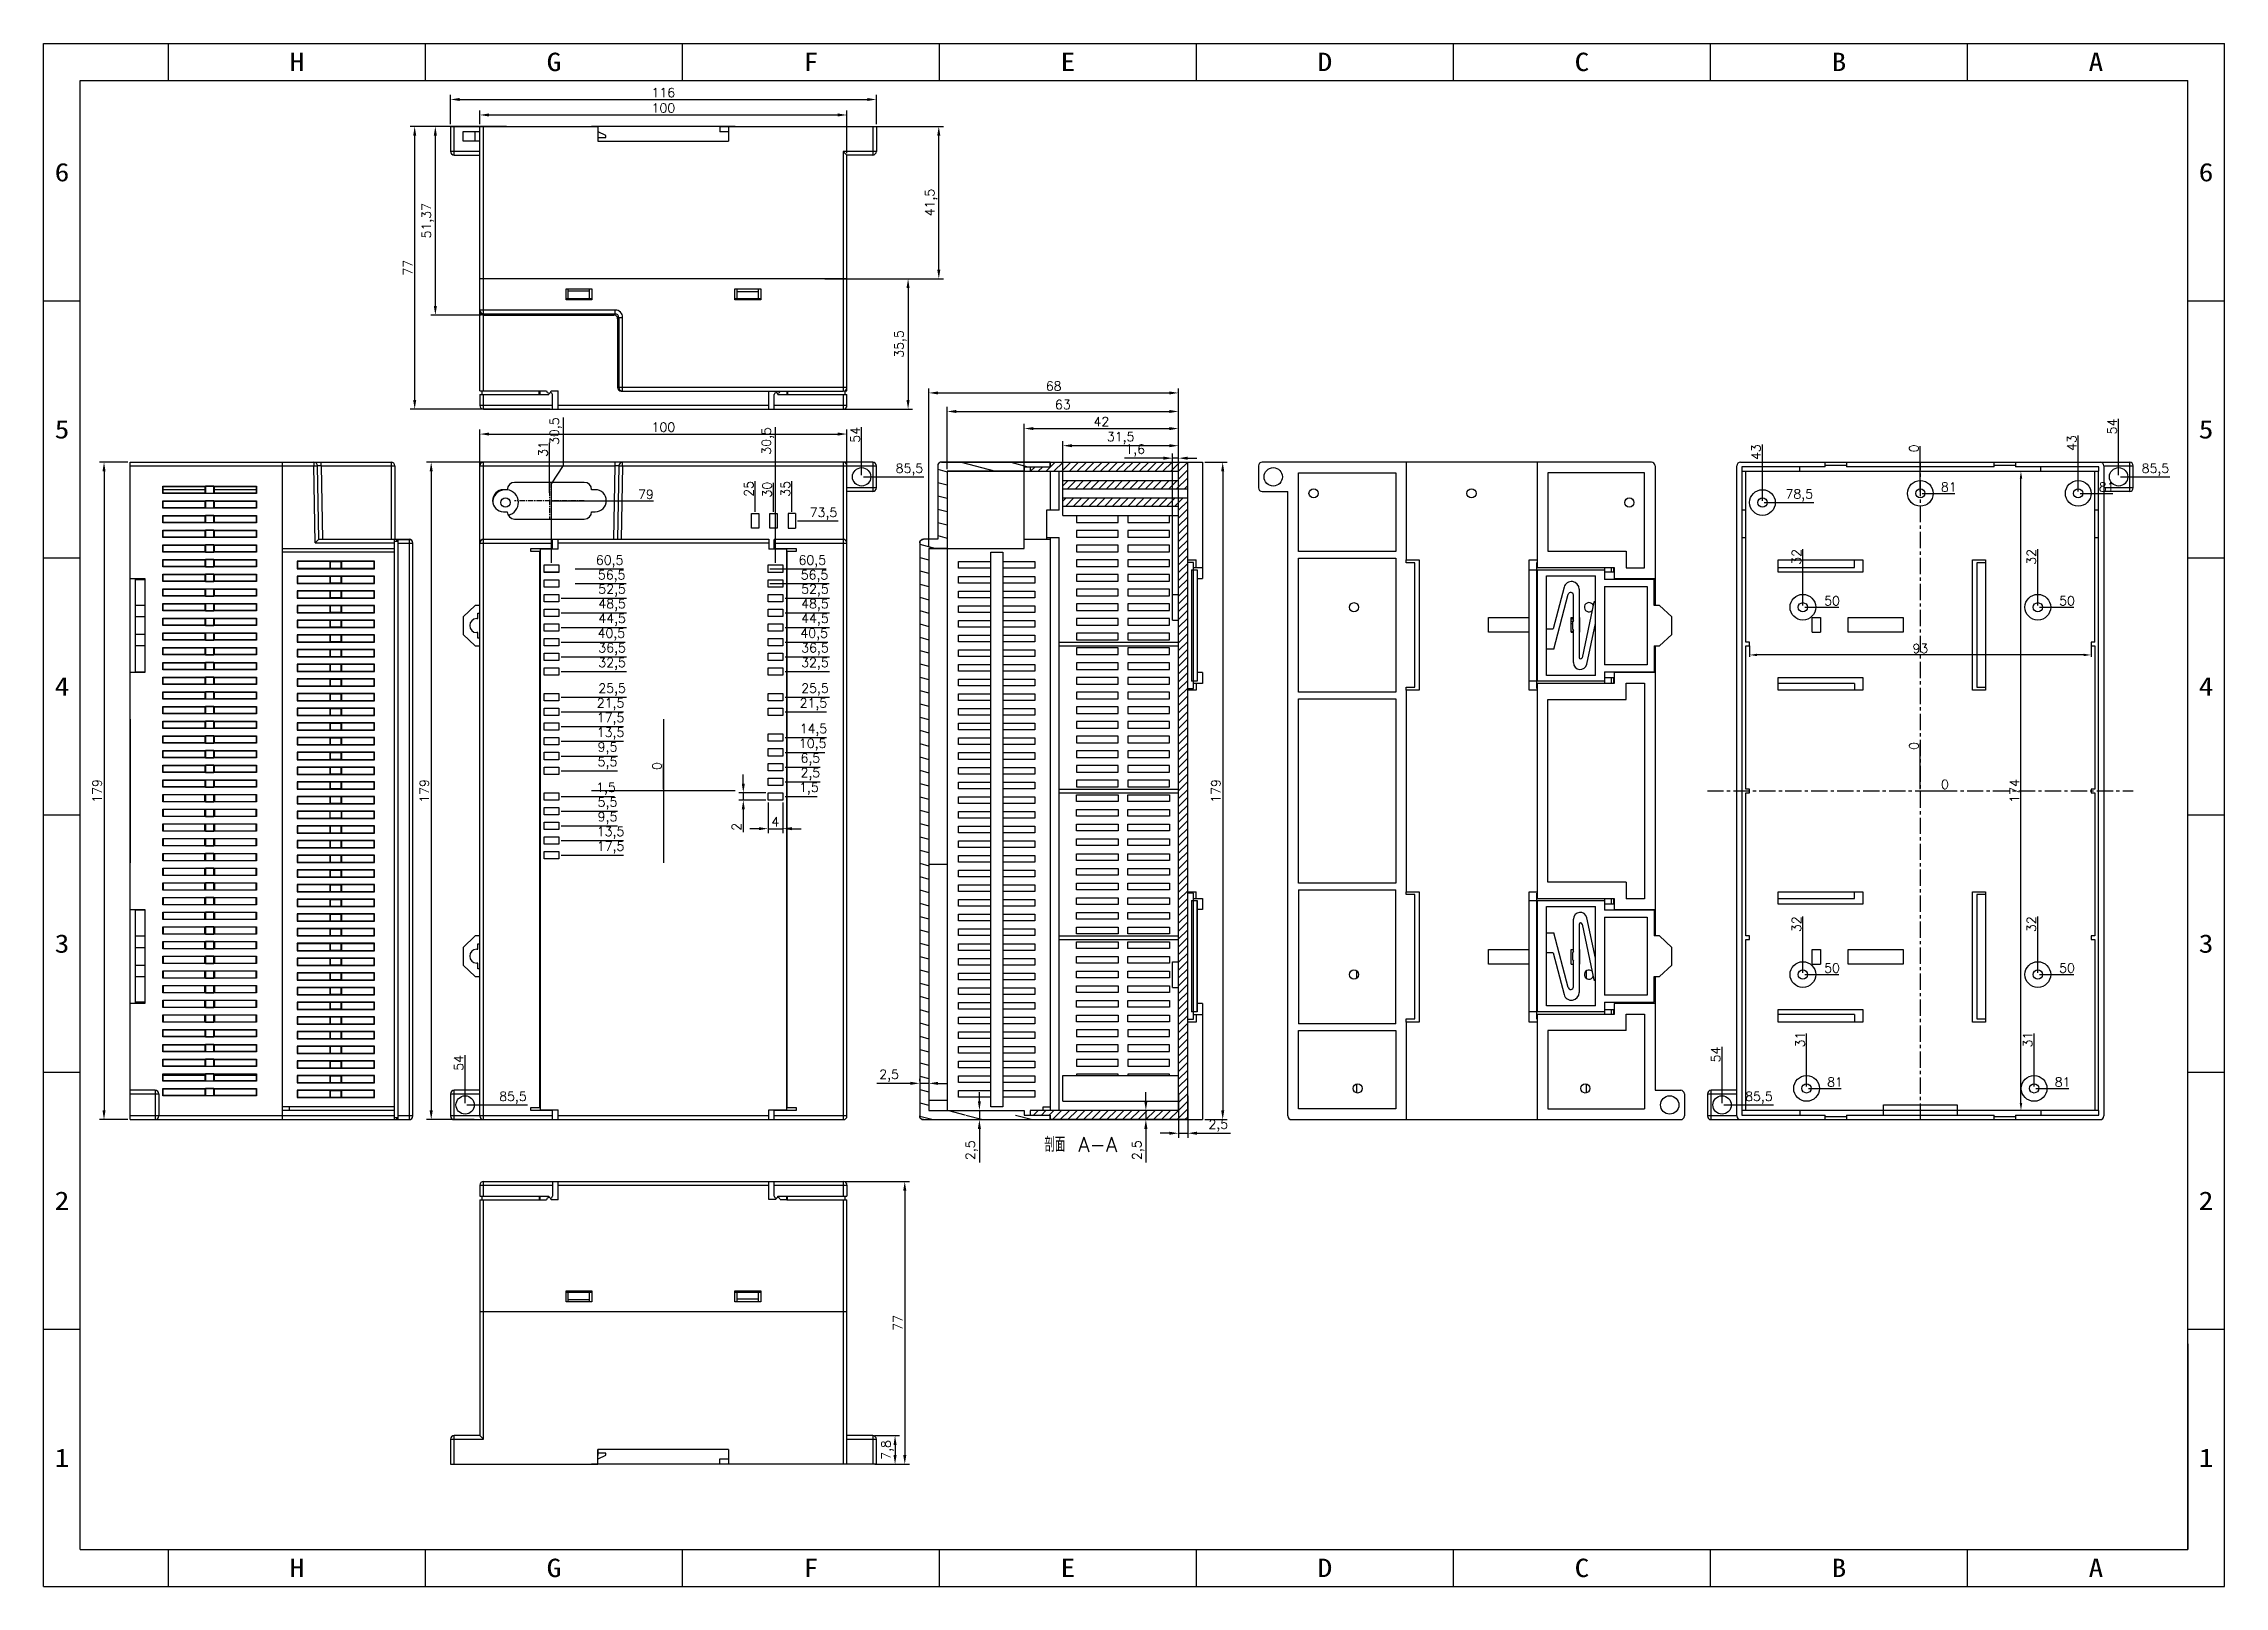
# Model space of a CAD drawing. Header units: millimetres. Extents: x 1109 to 1703, y -3218 to -2798.
import ezdxf
from ezdxf.enums import TextEntityAlignment as Align

# ---------------------------------------------------------------- set-up
doc = ezdxf.new("R2010")
doc.units = ezdxf.units.MM
doc.linetypes.add('CENTER', pattern=[0.6, 0.375, -0.075, 0.075, -0.075])
doc.layers.add('dim', color=82, linetype='Continuous', lineweight=9)
doc.styles.get("Standard").update_dxf_attribs({"font": 'txt', "bigfont": 'gbcbig.shx'})
doc.styles.add('TEXTSTYLE_0', font='txt', dxfattribs={"width": 0.8})
doc.styles.add('TXT', font='txt.shx', dxfattribs={"bigfont": 'gbcbig.shx'})
doc.dimstyles.new('ISO-25', dxfattribs={"dimtxt": 2.5, "dimasz": 2.5, "dimexe": 1.25, "dimexo": 0.625, "dimtad": 1, "dimtxsty": 'Standard', "dimcen": 2.5, "dimadec": 0, "dimazin": 0, "dimtfac": 1, "dimtmove": 0, "dimatfit": 3, "dimfxl": 1, "dimarcsym": 0})

msp = doc.modelspace()

# ---------------------------------------------------------------- texts
at = {"color": 2, "linetype": 'Continuous', "insert": (1401.687, -3096.033), "char_height": 3.9688, "width": 34.2944, "attachment_point": 3, "line_spacing_factor": 0.9, "style": 'TXT'}
msp.add_mtext('剖面 A-A', dxfattribs=at)

# ---------------------------------------------------------------- blocks, each defined once
blk = doc.blocks.new('*D154')
at = {"layer": 'Defpoints', "color": 0}
for p in [(1228.14, -2820.84), (1328.14, -2817.74), (1328.14, -2828.74)]:
    blk.add_point(p, dxfattribs=at)
at = {"layer": 'dim', "color": 0, "lineweight": -2}
for p, q in [((1228.14, -2820.22), (1228.14, -2816.49)), ((1230.64, -2817.74), (1325.64, -2817.74)), ((1328.14, -2828.12), (1328.14, -2816.49))]:
    blk.add_line(p, q, dxfattribs=at)
at = {"layer": 'dim', "color": 0}
for points in [[(1230.64, -2817.32), (1230.64, -2818.15), (1228.14, -2817.74)], [(1325.64, -2817.32), (1325.64, -2818.15), (1328.14, -2817.74)]]:
    blk.add_solid(points, dxfattribs=at)
at = {"layer": 'dim', "color": 0, "insert": (1278.14, -2815.86), "char_height": 2.5, "attachment_point": 5}
blk.add_mtext('100', dxfattribs=at)
blk = doc.blocks.new('*D155')
at = {"layer": 'Defpoints', "color": 0}
for p in [(1336.14, -2813.52), (1220.14, -2820.84), (1336.14, -2820.84)]:
    blk.add_point(p, dxfattribs=at)
at = {"layer": 'dim', "color": 0, "lineweight": -2}
for p, q in [((1220.14, -2820.22), (1220.14, -2812.27)), ((1222.64, -2813.52), (1333.64, -2813.52)), ((1336.14, -2820.22), (1336.14, -2812.27))]:
    blk.add_line(p, q, dxfattribs=at)
at = {"layer": 'dim', "color": 0}
for points in [[(1222.64, -2813.11), (1222.64, -2813.94), (1220.14, -2813.52)], [(1333.64, -2813.11), (1333.64, -2813.94), (1336.14, -2813.52)]]:
    blk.add_solid(points, dxfattribs=at)
at = {"layer": 'dim', "color": 0, "insert": (1278.14, -2811.65), "char_height": 2.5, "attachment_point": 5}
blk.add_mtext('116', dxfattribs=at)
blk = doc.blocks.new('*D156')
at = {"color": 0, "lineweight": -2}
for p, q in [((1132.28, -2912.26), (1124.52, -2912.26)), ((1125.77, -2914.76), (1125.77, -3088.76)), ((1132.28, -3091.26), (1124.52, -3091.26))]:
    blk.add_line(p, q, dxfattribs=at)
at = {"color": 0}
for points in [[(1125.36, -2914.76), (1126.19, -2914.76), (1125.77, -2912.26)], [(1125.36, -3088.76), (1126.19, -3088.76), (1125.77, -3091.26)]]:
    blk.add_solid(points, dxfattribs=at)
at = {"layer": 'Defpoints', "color": 0}
for p in [(1132.9, -2912.26), (1125.77, -3091.26), (1132.9, -3091.26)]:
    blk.add_point(p, dxfattribs=at)
at = {"color": 0, "insert": (1123.9, -3001.76), "char_height": 2.5, "attachment_point": 5, "rotation": 90}
blk.add_mtext('179', dxfattribs=at)
blk = doc.blocks.new('*D157')
at = {"layer": 'Defpoints', "color": 0}
for p in [(1332.14, -2907.4), (1332.14, -2916.26), (1278.14, -3001.76)]:
    blk.add_point(p, dxfattribs=at)
at = {"layer": 'dim', "color": 0, "lineweight": -2}
blk.add_line((1332.14, -2915.76), (1332.14, -2902.73), dxfattribs=at)
at = {"layer": 'dim', "color": 0, "insert": (1330.39, -2904.82), "char_height": 2.5, "attachment_point": 5, "rotation": 90}
blk.add_mtext('54', dxfattribs=at)
blk = doc.blocks.new('*D158')
at = {"layer": 'Defpoints', "color": 0}
for p in [(1332.14, -2916.26), (1340.7, -2916.26), (1278.14, -3001.76)]:
    blk.add_point(p, dxfattribs=at)
at = {"layer": 'dim', "color": 0, "lineweight": -2}
blk.add_line((1332.64, -2916.26), (1349.11, -2916.26), dxfattribs=at)
at = {"layer": 'dim', "color": 0, "insert": (1345.16, -2914.3), "char_height": 2.5, "attachment_point": 5}
blk.add_mtext('85,5', dxfattribs=at)
blk = doc.blocks.new('*D100')
at = {"layer": 'Defpoints', "color": 0}
for p in [(1278.14, -3001.76), (1224.14, -3078.4), (1224.14, -3087.26)]:
    blk.add_point(p, dxfattribs=at)
at = {"layer": 'dim', "color": 0, "lineweight": -2}
blk.add_line((1224.14, -3086.76), (1224.14, -3073.73), dxfattribs=at)
at = {"layer": 'dim', "color": 0, "insert": (1222.39, -3075.82), "char_height": 2.5, "attachment_point": 5, "rotation": 90}
blk.add_mtext('54', dxfattribs=at)
blk = doc.blocks.new('*D101')
at = {"layer": 'Defpoints', "color": 0}
for p in [(1278.14, -3001.76), (1224.14, -3087.26), (1232.7, -3087.26)]:
    blk.add_point(p, dxfattribs=at)
at = {"layer": 'dim', "color": 0, "lineweight": -2}
blk.add_line((1224.64, -3087.26), (1241.11, -3087.26), dxfattribs=at)
at = {"layer": 'dim', "color": 0, "insert": (1237.16, -3085.3), "char_height": 2.5, "attachment_point": 5}
blk.add_mtext('85,5', dxfattribs=at)
blk = doc.blocks.new('*D159')
at = {"layer": 'Defpoints', "color": 0}
for p in [(1303.14, -2922.13), (1303.14, -2926.27), (1278.14, -3001.76)]:
    blk.add_point(p, dxfattribs=at)
at = {"layer": 'dim', "color": 0, "lineweight": -2}
blk.add_line((1303.14, -2925.77), (1303.14, -2917.46), dxfattribs=at)
at = {"layer": 'dim', "color": 0, "insert": (1301.39, -2919.54), "char_height": 2.5, "attachment_point": 5, "rotation": 90}
blk.add_mtext('25', dxfattribs=at)
blk = doc.blocks.new('*D102')
at = {"layer": 'Defpoints', "color": 0}
for p in [(1308.14, -2922.13), (1308.14, -2926.27), (1278.14, -3001.76)]:
    blk.add_point(p, dxfattribs=at)
at = {"layer": 'dim', "color": 0, "lineweight": -2}
blk.add_line((1308.14, -2925.77), (1308.14, -2917.88), dxfattribs=at)
at = {"layer": 'dim', "color": 0, "insert": (1306.39, -2919.75), "char_height": 2.5, "attachment_point": 5, "rotation": 90}
blk.add_mtext('30', dxfattribs=at)
blk = doc.blocks.new('*D103')
at = {"layer": 'Defpoints', "color": 0}
for p in [(1313.14, -2922.13), (1313.14, -2926.27), (1278.14, -3001.76)]:
    blk.add_point(p, dxfattribs=at)
at = {"layer": 'dim', "color": 0, "lineweight": -2}
blk.add_line((1313.14, -2925.77), (1313.14, -2917.46), dxfattribs=at)
at = {"layer": 'dim', "color": 0, "insert": (1311.39, -2919.54), "char_height": 2.5, "attachment_point": 5, "rotation": 90}
blk.add_mtext('35', dxfattribs=at)
blk = doc.blocks.new('*D104')
at = {"layer": 'Defpoints', "color": 0}
for p in [(1314.12, -2928.26), (1317.29, -2928.26), (1278.14, -3001.76)]:
    blk.add_point(p, dxfattribs=at)
at = {"layer": 'dim', "color": 0, "lineweight": -2}
blk.add_line((1314.62, -2928.26), (1325.71, -2928.26), dxfattribs=at)
at = {"layer": 'dim', "color": 0, "insert": (1321.75, -2926.3), "char_height": 2.5, "attachment_point": 5}
blk.add_mtext('73,5', dxfattribs=at)
blk = doc.blocks.new('*D105')
at = {"layer": 'Defpoints', "color": 0}
for p in [(1306.64, -2941.26), (1314.45, -2941.26), (1278.14, -3001.76)]:
    blk.add_point(p, dxfattribs=at)
at = {"layer": 'dim', "color": 0, "lineweight": -2}
blk.add_line((1307.14, -2941.26), (1322.45, -2941.26), dxfattribs=at)
at = {"layer": 'dim', "color": 0, "insert": (1318.7, -2939.3), "char_height": 2.5, "attachment_point": 5}
blk.add_mtext('60,5', dxfattribs=at)
blk = doc.blocks.new('*D106')
at = {"layer": 'Defpoints', "color": 0}
for p in [(1306.64, -2945.26), (1314.84, -2945.26), (1278.14, -3001.76)]:
    blk.add_point(p, dxfattribs=at)
at = {"layer": 'dim', "color": 0, "lineweight": -2}
blk.add_line((1307.14, -2945.26), (1323.26, -2945.26), dxfattribs=at)
at = {"layer": 'dim', "color": 0, "insert": (1319.3, -2943.3), "char_height": 2.5, "attachment_point": 5}
blk.add_mtext('56,5', dxfattribs=at)
blk = doc.blocks.new('*D160')
at = {"layer": 'Defpoints', "color": 0}
for p in [(1310.64, -2949.26), (1314.84, -2949.26), (1278.14, -3001.76)]:
    blk.add_point(p, dxfattribs=at)
at = {"layer": 'dim', "color": 0, "lineweight": -2}
blk.add_line((1311.26, -2949.26), (1323.38, -2949.26), dxfattribs=at)
at = {"layer": 'dim', "color": 0, "insert": (1319.42, -2947.17), "char_height": 2.5, "attachment_point": 5}
blk.add_mtext('52,5', dxfattribs=at)
blk = doc.blocks.new('*D161')
at = {"layer": 'Defpoints', "color": 0}
for p in [(1310.64, -2953.26), (1314.84, -2953.26), (1278.14, -3001.76)]:
    blk.add_point(p, dxfattribs=at)
at = {"layer": 'dim', "color": 0, "lineweight": -2}
blk.add_line((1311.26, -2953.26), (1323.38, -2953.26), dxfattribs=at)
at = {"layer": 'dim', "color": 0, "insert": (1319.42, -2951.17), "char_height": 2.5, "attachment_point": 5}
blk.add_mtext('48,5', dxfattribs=at)
blk = doc.blocks.new('*D162')
at = {"layer": 'Defpoints', "color": 0}
for p in [(1310.64, -2957.26), (1314.84, -2957.26), (1278.14, -3001.76)]:
    blk.add_point(p, dxfattribs=at)
at = {"layer": 'dim', "color": 0, "lineweight": -2}
blk.add_line((1311.26, -2957.26), (1323.38, -2957.26), dxfattribs=at)
at = {"layer": 'dim', "color": 0, "insert": (1319.42, -2955.17), "char_height": 2.5, "attachment_point": 5}
blk.add_mtext('44,5', dxfattribs=at)
blk = doc.blocks.new('*D163')
at = {"layer": 'Defpoints', "color": 0}
for p in [(1310.64, -2961.26), (1314.84, -2961.26), (1278.14, -3001.76)]:
    blk.add_point(p, dxfattribs=at)
at = {"layer": 'dim', "color": 0, "lineweight": -2}
blk.add_line((1311.26, -2961.26), (1322.96, -2961.26), dxfattribs=at)
at = {"layer": 'dim', "color": 0, "insert": (1319.21, -2959.17), "char_height": 2.5, "attachment_point": 5}
blk.add_mtext('40,5', dxfattribs=at)
blk = doc.blocks.new('*D164')
at = {"layer": 'Defpoints', "color": 0}
for p in [(1310.64, -2965.26), (1314.84, -2965.26), (1278.14, -3001.76)]:
    blk.add_point(p, dxfattribs=at)
at = {"layer": 'dim', "color": 0, "lineweight": -2}
blk.add_line((1311.26, -2965.26), (1323.38, -2965.26), dxfattribs=at)
at = {"layer": 'dim', "color": 0, "insert": (1319.42, -2963.17), "char_height": 2.5, "attachment_point": 5}
blk.add_mtext('36,5', dxfattribs=at)
blk = doc.blocks.new('*D165')
at = {"layer": 'Defpoints', "color": 0}
for p in [(1310.64, -2969.26), (1314.84, -2969.26), (1278.14, -3001.76)]:
    blk.add_point(p, dxfattribs=at)
at = {"layer": 'dim', "color": 0, "lineweight": -2}
blk.add_line((1311.26, -2969.26), (1323.38, -2969.26), dxfattribs=at)
at = {"layer": 'dim', "color": 0, "insert": (1319.42, -2967.17), "char_height": 2.5, "attachment_point": 5}
blk.add_mtext('32,5', dxfattribs=at)
blk = doc.blocks.new('*D166')
at = {"layer": 'Defpoints', "color": 0}
for p in [(1310.64, -2976.26), (1314.84, -2976.26), (1278.14, -3001.76)]:
    blk.add_point(p, dxfattribs=at)
at = {"layer": 'dim', "color": 0, "lineweight": -2}
blk.add_line((1311.26, -2976.26), (1323.38, -2976.26), dxfattribs=at)
at = {"layer": 'dim', "color": 0, "insert": (1319.42, -2974.17), "char_height": 2.5, "attachment_point": 5}
blk.add_mtext('25,5', dxfattribs=at)
blk = doc.blocks.new('*D167')
at = {"layer": 'Defpoints', "color": 0}
for p in [(1310.64, -2980.26), (1314.84, -2980.26), (1278.14, -3001.76)]:
    blk.add_point(p, dxfattribs=at)
at = {"layer": 'dim', "color": 0, "lineweight": -2}
blk.add_line((1311.26, -2980.26), (1322.55, -2980.26), dxfattribs=at)
at = {"layer": 'dim', "color": 0, "insert": (1319.01, -2978.17), "char_height": 2.5, "attachment_point": 5}
blk.add_mtext('21,5', dxfattribs=at)
blk = doc.blocks.new('*D168')
at = {"layer": 'Defpoints', "color": 0}
for p in [(1310.64, -2987.26), (1314.84, -2987.26), (1278.14, -3001.76)]:
    blk.add_point(p, dxfattribs=at)
at = {"layer": 'dim', "color": 0, "lineweight": -2}
blk.add_line((1311.26, -2987.26), (1322.55, -2987.26), dxfattribs=at)
at = {"layer": 'dim', "color": 0, "insert": (1319.01, -2985.17), "char_height": 2.5, "attachment_point": 5}
blk.add_mtext('14,5', dxfattribs=at)
blk = doc.blocks.new('*D169')
at = {"layer": 'Defpoints', "color": 0}
for p in [(1310.64, -2991.26), (1314.84, -2991.26), (1278.14, -3001.76)]:
    blk.add_point(p, dxfattribs=at)
at = {"layer": 'dim', "color": 0, "lineweight": -2}
blk.add_line((1311.26, -2991.26), (1322.13, -2991.26), dxfattribs=at)
at = {"layer": 'dim', "color": 0, "insert": (1318.8, -2989.17), "char_height": 2.5, "attachment_point": 5}
blk.add_mtext('10,5', dxfattribs=at)
blk = doc.blocks.new('*D170')
at = {"layer": 'Defpoints', "color": 0}
for p in [(1310.64, -2995.26), (1314.84, -2995.26), (1278.14, -3001.76)]:
    blk.add_point(p, dxfattribs=at)
at = {"layer": 'dim', "color": 0, "lineweight": -2}
blk.add_line((1311.26, -2995.26), (1320.88, -2995.26), dxfattribs=at)
at = {"layer": 'dim', "color": 0, "insert": (1318.17, -2993.17), "char_height": 2.5, "attachment_point": 5}
blk.add_mtext('6,5', dxfattribs=at)
blk = doc.blocks.new('*D171')
at = {"layer": 'Defpoints', "color": 0}
for p in [(1310.64, -2999.26), (1314.84, -2999.26), (1278.14, -3001.76)]:
    blk.add_point(p, dxfattribs=at)
at = {"layer": 'dim', "color": 0, "lineweight": -2}
blk.add_line((1311.26, -2999.26), (1320.88, -2999.26), dxfattribs=at)
at = {"layer": 'dim', "color": 0, "insert": (1318.17, -2997.17), "char_height": 2.5, "attachment_point": 5}
blk.add_mtext('2,5', dxfattribs=at)
blk = doc.blocks.new('*D172')
at = {"layer": 'Defpoints', "color": 0}
for p in [(1278.14, -3001.76), (1310.64, -3003.26), (1314.84, -3003.26)]:
    blk.add_point(p, dxfattribs=at)
at = {"layer": 'dim', "color": 0, "lineweight": -2}
blk.add_line((1311.26, -3003.26), (1320.05, -3003.26), dxfattribs=at)
at = {"layer": 'dim', "color": 0, "insert": (1317.76, -3001.17), "char_height": 2.5, "attachment_point": 5}
blk.add_mtext('1,5', dxfattribs=at)
blk = doc.blocks.new('*D107')
at = {"layer": 'Defpoints', "color": 0}
for p in [(1253.64, -2941.26), (1259.25, -2941.26), (1278.14, -3001.76)]:
    blk.add_point(p, dxfattribs=at)
at = {"layer": 'dim', "color": 0, "lineweight": -2}
blk.add_line((1254.14, -2941.26), (1267.25, -2941.26), dxfattribs=at)
at = {"layer": 'dim', "color": 0, "insert": (1263.5, -2939.3), "char_height": 2.5, "attachment_point": 5}
blk.add_mtext('60,5', dxfattribs=at)
blk = doc.blocks.new('*D108')
at = {"layer": 'Defpoints', "color": 0}
for p in [(1253.64, -2945.26), (1259.59, -2945.26), (1278.14, -3001.76)]:
    blk.add_point(p, dxfattribs=at)
at = {"layer": 'dim', "color": 0, "lineweight": -2}
blk.add_line((1254.14, -2945.26), (1268, -2945.26), dxfattribs=at)
at = {"layer": 'dim', "color": 0, "insert": (1264.05, -2943.3), "char_height": 2.5, "attachment_point": 5}
blk.add_mtext('56,5', dxfattribs=at)
blk = doc.blocks.new('*D173')
at = {"layer": 'Defpoints', "color": 0}
for p in [(1249.64, -2949.26), (1259.59, -2949.26), (1278.14, -3001.76)]:
    blk.add_point(p, dxfattribs=at)
at = {"layer": 'dim', "color": 0, "lineweight": -2}
blk.add_line((1250.26, -2949.26), (1268.13, -2949.26), dxfattribs=at)
at = {"layer": 'dim', "color": 0, "insert": (1264.17, -2947.17), "char_height": 2.5, "attachment_point": 5}
blk.add_mtext('52,5', dxfattribs=at)
blk = doc.blocks.new('*D174')
at = {"layer": 'Defpoints', "color": 0}
for p in [(1249.64, -2953.26), (1259.59, -2953.26), (1278.14, -3001.76)]:
    blk.add_point(p, dxfattribs=at)
at = {"layer": 'dim', "color": 0, "lineweight": -2}
blk.add_line((1250.26, -2953.26), (1268.13, -2953.26), dxfattribs=at)
at = {"layer": 'dim', "color": 0, "insert": (1264.17, -2951.17), "char_height": 2.5, "attachment_point": 5}
blk.add_mtext('48,5', dxfattribs=at)
blk = doc.blocks.new('*D175')
at = {"layer": 'Defpoints', "color": 0}
for p in [(1249.64, -2957.26), (1259.59, -2957.26), (1278.14, -3001.76)]:
    blk.add_point(p, dxfattribs=at)
at = {"layer": 'dim', "color": 0, "lineweight": -2}
blk.add_line((1250.26, -2957.26), (1268.13, -2957.26), dxfattribs=at)
at = {"layer": 'dim', "color": 0, "insert": (1264.17, -2955.17), "char_height": 2.5, "attachment_point": 5}
blk.add_mtext('44,5', dxfattribs=at)
blk = doc.blocks.new('*D176')
at = {"layer": 'Defpoints', "color": 0}
for p in [(1249.64, -2961.26), (1259.59, -2961.26), (1278.14, -3001.76)]:
    blk.add_point(p, dxfattribs=at)
at = {"layer": 'dim', "color": 0, "lineweight": -2}
blk.add_line((1250.26, -2961.26), (1267.71, -2961.26), dxfattribs=at)
at = {"layer": 'dim', "color": 0, "insert": (1263.96, -2959.17), "char_height": 2.5, "attachment_point": 5}
blk.add_mtext('40,5', dxfattribs=at)
blk = doc.blocks.new('*D177')
at = {"layer": 'Defpoints', "color": 0}
for p in [(1249.64, -2965.26), (1259.59, -2965.26), (1278.14, -3001.76)]:
    blk.add_point(p, dxfattribs=at)
at = {"layer": 'dim', "color": 0, "lineweight": -2}
blk.add_line((1250.26, -2965.26), (1268.13, -2965.26), dxfattribs=at)
at = {"layer": 'dim', "color": 0, "insert": (1264.17, -2963.17), "char_height": 2.5, "attachment_point": 5}
blk.add_mtext('36,5', dxfattribs=at)
blk = doc.blocks.new('*D178')
at = {"layer": 'Defpoints', "color": 0}
for p in [(1249.64, -2969.26), (1259.59, -2969.26), (1278.14, -3001.76)]:
    blk.add_point(p, dxfattribs=at)
at = {"layer": 'dim', "color": 0, "lineweight": -2}
blk.add_line((1250.26, -2969.26), (1268.13, -2969.26), dxfattribs=at)
at = {"layer": 'dim', "color": 0, "insert": (1264.17, -2967.17), "char_height": 2.5, "attachment_point": 5}
blk.add_mtext('32,5', dxfattribs=at)
blk = doc.blocks.new('*D179')
at = {"layer": 'Defpoints', "color": 0}
for p in [(1249.64, -2976.26), (1259.59, -2976.26), (1278.14, -3001.76)]:
    blk.add_point(p, dxfattribs=at)
at = {"layer": 'dim', "color": 0, "lineweight": -2}
blk.add_line((1250.26, -2976.26), (1268.13, -2976.26), dxfattribs=at)
at = {"layer": 'dim', "color": 0, "insert": (1264.17, -2974.17), "char_height": 2.5, "attachment_point": 5}
blk.add_mtext('25,5', dxfattribs=at)
blk = doc.blocks.new('*D180')
at = {"layer": 'Defpoints', "color": 0}
for p in [(1249.64, -2980.26), (1259.59, -2980.26), (1278.14, -3001.76)]:
    blk.add_point(p, dxfattribs=at)
at = {"layer": 'dim', "color": 0, "lineweight": -2}
blk.add_line((1250.26, -2980.26), (1267.3, -2980.26), dxfattribs=at)
at = {"layer": 'dim', "color": 0, "insert": (1263.75, -2978.17), "char_height": 2.5, "attachment_point": 5}
blk.add_mtext('21,5', dxfattribs=at)
blk = doc.blocks.new('*D181')
at = {"layer": 'Defpoints', "color": 0}
for p in [(1249.64, -2984.26), (1259.59, -2984.26), (1278.14, -3001.76)]:
    blk.add_point(p, dxfattribs=at)
at = {"layer": 'dim', "color": 0, "lineweight": -2}
blk.add_line((1250.26, -2984.26), (1267.3, -2984.26), dxfattribs=at)
at = {"layer": 'dim', "color": 0, "insert": (1263.75, -2982.17), "char_height": 2.5, "attachment_point": 5}
blk.add_mtext('17,5', dxfattribs=at)
blk = doc.blocks.new('*D182')
at = {"layer": 'Defpoints', "color": 0}
for p in [(1249.64, -2988.26), (1259.59, -2988.26), (1278.14, -3001.76)]:
    blk.add_point(p, dxfattribs=at)
at = {"layer": 'dim', "color": 0, "lineweight": -2}
blk.add_line((1250.26, -2988.26), (1267.3, -2988.26), dxfattribs=at)
at = {"layer": 'dim', "color": 0, "insert": (1263.75, -2986.17), "char_height": 2.5, "attachment_point": 5}
blk.add_mtext('13,5', dxfattribs=at)
blk = doc.blocks.new('*D183')
at = {"layer": 'Defpoints', "color": 0}
for p in [(1249.64, -2992.26), (1259.59, -2992.26), (1278.14, -3001.76)]:
    blk.add_point(p, dxfattribs=at)
at = {"layer": 'dim', "color": 0, "lineweight": -2}
blk.add_line((1250.26, -2992.26), (1265.63, -2992.26), dxfattribs=at)
at = {"layer": 'dim', "color": 0, "insert": (1262.92, -2990.17), "char_height": 2.5, "attachment_point": 5}
blk.add_mtext('9,5', dxfattribs=at)
blk = doc.blocks.new('*D184')
at = {"layer": 'Defpoints', "color": 0}
for p in [(1249.64, -2996.26), (1259.59, -2996.26), (1278.14, -3001.76)]:
    blk.add_point(p, dxfattribs=at)
at = {"layer": 'dim', "color": 0, "lineweight": -2}
blk.add_line((1250.26, -2996.26), (1265.63, -2996.26), dxfattribs=at)
at = {"layer": 'dim', "color": 0, "insert": (1262.92, -2994.17), "char_height": 2.5, "attachment_point": 5}
blk.add_mtext('5,5', dxfattribs=at)
blk = doc.blocks.new('*D185')
at = {"layer": 'Defpoints', "color": 0}
for p in [(1249.64, -3003.26), (1259.59, -3003.26), (1278.14, -3001.76)]:
    blk.add_point(p, dxfattribs=at)
at = {"layer": 'dim', "color": 0, "lineweight": -2}
blk.add_line((1250.26, -3003.26), (1264.8, -3003.26), dxfattribs=at)
at = {"layer": 'dim', "color": 0, "insert": (1262.5, -3001.17), "char_height": 2.5, "attachment_point": 5}
blk.add_mtext('1,5', dxfattribs=at)
blk = doc.blocks.new('*D186')
at = {"layer": 'Defpoints', "color": 0}
for p in [(1278.14, -3001.76), (1249.64, -3007.26), (1259.59, -3007.26)]:
    blk.add_point(p, dxfattribs=at)
at = {"layer": 'dim', "color": 0, "lineweight": -2}
blk.add_line((1250.26, -3007.26), (1265.63, -3007.26), dxfattribs=at)
at = {"layer": 'dim', "color": 0, "insert": (1262.92, -3005.17), "char_height": 2.5, "attachment_point": 5}
blk.add_mtext('5,5', dxfattribs=at)
blk = doc.blocks.new('*D187')
at = {"layer": 'Defpoints', "color": 0}
for p in [(1278.14, -3001.76), (1249.64, -3011.26), (1259.59, -3011.26)]:
    blk.add_point(p, dxfattribs=at)
at = {"layer": 'dim', "color": 0, "lineweight": -2}
blk.add_line((1250.26, -3011.26), (1265.63, -3011.26), dxfattribs=at)
at = {"layer": 'dim', "color": 0, "insert": (1262.92, -3009.17), "char_height": 2.5, "attachment_point": 5}
blk.add_mtext('9,5', dxfattribs=at)
blk = doc.blocks.new('*D188')
at = {"layer": 'Defpoints', "color": 0}
for p in [(1278.14, -3001.76), (1249.64, -3015.26), (1259.59, -3015.26)]:
    blk.add_point(p, dxfattribs=at)
at = {"layer": 'dim', "color": 0, "lineweight": -2}
blk.add_line((1250.26, -3015.26), (1267.3, -3015.26), dxfattribs=at)
at = {"layer": 'dim', "color": 0, "insert": (1263.75, -3013.17), "char_height": 2.5, "attachment_point": 5}
blk.add_mtext('13,5', dxfattribs=at)
blk = doc.blocks.new('*D189')
at = {"layer": 'Defpoints', "color": 0}
for p in [(1278.14, -3001.76), (1249.64, -3019.26), (1259.59, -3019.26)]:
    blk.add_point(p, dxfattribs=at)
at = {"layer": 'dim', "color": 0, "lineweight": -2}
blk.add_line((1250.26, -3019.26), (1267.3, -3019.26), dxfattribs=at)
at = {"layer": 'dim', "color": 0, "insert": (1263.75, -3017.17), "char_height": 2.5, "attachment_point": 5}
blk.add_mtext('17,5', dxfattribs=at)
blk = doc.blocks.new('*D190')
at = {"layer": 'Defpoints', "color": 0}
for p in [(1306.64, -3004.26), (1310.64, -3004.26), (1310.64, -3012.04)]:
    blk.add_point(p, dxfattribs=at)
at = {"layer": 'dim', "color": 0, "lineweight": -2}
for p, q in [((1306.64, -3004.88), (1306.64, -3013.29)), ((1310.64, -3004.88), (1310.64, -3013.29)), ((1304.14, -3012.04), (1301.64, -3012.04)), ((1306.64, -3012.04), (1310.64, -3012.04)), ((1313.14, -3012.04), (1315.64, -3012.04))]:
    blk.add_line(p, q, dxfattribs=at)
at = {"layer": 'dim', "color": 0}
for points in [[(1304.14, -3011.62), (1304.14, -3012.45), (1306.64, -3012.04)], [(1313.14, -3011.62), (1313.14, -3012.45), (1310.64, -3012.04)]]:
    blk.add_solid(points, dxfattribs=at)
at = {"layer": 'dim', "color": 0, "insert": (1308.64, -3010.16), "char_height": 2.5, "attachment_point": 5}
blk.add_mtext('4', dxfattribs=at)
blk = doc.blocks.new('*D191')
at = {"layer": 'Defpoints', "color": 0}
for p in [(1299.9, -3004.26), (1306.64, -3002.26), (1306.64, -3004.26)]:
    blk.add_point(p, dxfattribs=at)
at = {"layer": 'dim', "color": 0, "lineweight": -2}
for p, q in [((1299.9, -2999.76), (1299.9, -2997.26)), ((1306.01, -3002.26), (1298.65, -3002.26)), ((1306.01, -3004.26), (1298.65, -3004.26)), ((1299.9, -3002.26), (1299.9, -3004.26)), ((1299.9, -3006.76), (1299.9, -3013.01))]:
    blk.add_line(p, q, dxfattribs=at)
at = {"layer": 'dim', "color": 0}
for points in [[(1299.49, -2999.76), (1300.32, -2999.76), (1299.9, -3002.26)], [(1299.49, -3006.76), (1300.32, -3006.76), (1299.9, -3004.26)]]:
    blk.add_solid(points, dxfattribs=at)
at = {"layer": 'dim', "color": 0, "insert": (1298.03, -3011.55), "char_height": 2.5, "attachment_point": 5, "rotation": 90}
blk.add_mtext('2', dxfattribs=at)
blk = doc.blocks.new('*D109')
at = {"layer": 'Defpoints', "color": 0}
for p in [(1247.09, -2922.76), (1270.78, -2922.76), (1278.14, -3001.76)]:
    blk.add_point(p, dxfattribs=at)
at = {"layer": 'dim', "color": 0, "lineweight": -2}
blk.add_line((1247.59, -2922.76), (1275.44, -2922.76), dxfattribs=at)
at = {"layer": 'dim', "color": 0, "insert": (1273.36, -2921.01), "char_height": 2.5, "attachment_point": 5}
blk.add_mtext('79', dxfattribs=at)
blk = doc.blocks.new('*D110')
at = {"layer": 'Defpoints', "color": 0}
for p in [(1247.14, -2910.84), (1247.14, -2921.12), (1278.14, -3001.76)]:
    blk.add_point(p, dxfattribs=at)
at = {"layer": 'dim', "color": 0, "lineweight": -2}
blk.add_line((1247.14, -2920.62), (1247.14, -2907.01), dxfattribs=at)
at = {"layer": 'dim', "color": 0, "insert": (1245.39, -2908.68), "char_height": 2.5, "attachment_point": 5, "rotation": 90}
blk.add_mtext('31', dxfattribs=at)
blk = doc.blocks.new('*D192')
at = {"layer": 'Defpoints', "color": 0}
for p in [(1278.14, -2996.13), (1278.14, -3001.76), (1278.14, -3001.76)]:
    blk.add_point(p, dxfattribs=at)
at = {"layer": 'dim', "color": 0, "lineweight": -2}
blk.add_line((1278.14, -3001.26), (1278.14, -2994.38), dxfattribs=at)
at = {"layer": 'dim', "color": 0, "insert": (1276.39, -2995), "char_height": 2.5, "attachment_point": 5, "rotation": 90}
blk.add_mtext('0', dxfattribs=at)
blk = doc.blocks.new('*D193')
at = {"layer": 'Defpoints', "color": 0}
for p in [(1250.89, -2908.19), (1247.64, -2940.26), (1278.14, -3001.76)]:
    blk.add_point(p, dxfattribs=at)
at = {"layer": 'dim', "color": 0, "lineweight": -2}
for p, q in [((1250.89, -2913.19), (1250.89, -2900.07)), ((1247.64, -2918.19), (1250.89, -2913.19)), ((1247.64, -2939.63), (1247.64, -2918.19))]:
    blk.add_line(p, q, dxfattribs=at)
at = {"layer": 'dim', "color": 0, "insert": (1248.8, -2903.82), "char_height": 2.5, "attachment_point": 5, "rotation": 90}
blk.add_mtext('30,5', dxfattribs=at)
blk = doc.blocks.new('*D194')
at = {"layer": 'Defpoints', "color": 0}
for p in [(1308.64, -2910.84), (1308.64, -2940.26), (1278.14, -3001.76)]:
    blk.add_point(p, dxfattribs=at)
at = {"layer": 'dim', "color": 0, "lineweight": -2}
blk.add_line((1308.64, -2939.63), (1308.64, -2902.72), dxfattribs=at)
at = {"layer": 'dim', "color": 0, "insert": (1306.55, -2906.47), "char_height": 2.5, "attachment_point": 5, "rotation": 90}
blk.add_mtext('30,5', dxfattribs=at)
blk = doc.blocks.new('*D195')
at = {"layer": 'Defpoints', "color": 0}
for p in [(1652.5, -2940.63), (1652.5, -2951.76), (1620.5, -3001.76)]:
    blk.add_point(p, dxfattribs=at)
at = {"layer": 'dim', "color": 0, "lineweight": -2}
blk.add_line((1652.5, -2951.26), (1652.5, -2935.97), dxfattribs=at)
at = {"layer": 'dim', "color": 0, "insert": (1650.75, -2938.05), "char_height": 2.5, "attachment_point": 5, "rotation": 90}
blk.add_mtext('32', dxfattribs=at)
blk = doc.blocks.new('*D196')
at = {"layer": 'Defpoints', "color": 0}
for p in [(1652.5, -2951.76), (1658.08, -2951.76), (1620.5, -3001.76)]:
    blk.add_point(p, dxfattribs=at)
at = {"layer": 'dim', "color": 0, "lineweight": -2}
blk.add_line((1653, -2951.76), (1662.33, -2951.76), dxfattribs=at)
at = {"layer": 'dim', "color": 0, "insert": (1660.45, -2950.01), "char_height": 2.5, "attachment_point": 5}
blk.add_mtext('50', dxfattribs=at)
blk = doc.blocks.new('*D112')
at = {"layer": 'Defpoints', "color": 0}
for p in [(1620.5, -2909.63), (1620.5, -2920.76), (1620.5, -3001.76)]:
    blk.add_point(p, dxfattribs=at)
at = {"layer": 'dim', "color": 0, "lineweight": -2}
blk.add_line((1620.5, -2920.26), (1620.5, -2907.88), dxfattribs=at)
at = {"layer": 'dim', "color": 0, "insert": (1618.75, -2908.51), "char_height": 2.5, "attachment_point": 5, "rotation": 90}
blk.add_mtext('0', dxfattribs=at)
blk = doc.blocks.new('*D113')
at = {"layer": 'Defpoints', "color": 0}
for p in [(1620.5, -2920.76), (1626.08, -2920.76), (1620.5, -3001.76)]:
    blk.add_point(p, dxfattribs=at)
at = {"layer": 'dim', "color": 0, "lineweight": -2}
blk.add_line((1621, -2920.76), (1629.91, -2920.76), dxfattribs=at)
at = {"layer": 'dim', "color": 0, "insert": (1628.25, -2919.01), "char_height": 2.5, "attachment_point": 5}
blk.add_mtext('81', dxfattribs=at)
blk = doc.blocks.new('*D114')
at = {"layer": 'Defpoints', "color": 0}
for p in [(1663.5, -2909.63), (1663.5, -2920.76), (1620.5, -3001.76)]:
    blk.add_point(p, dxfattribs=at)
at = {"layer": 'dim', "color": 0, "lineweight": -2}
blk.add_line((1663.5, -2920.26), (1663.5, -2904.97), dxfattribs=at)
at = {"layer": 'dim', "color": 0, "insert": (1661.75, -2907.05), "char_height": 2.5, "attachment_point": 5, "rotation": 90}
blk.add_mtext('43', dxfattribs=at)
blk = doc.blocks.new('*D115')
at = {"layer": 'Defpoints', "color": 0}
for p in [(1663.5, -2920.76), (1669.08, -2920.76), (1620.5, -3001.76)]:
    blk.add_point(p, dxfattribs=at)
at = {"layer": 'dim', "color": 0, "lineweight": -2}
blk.add_line((1664, -2920.76), (1672.91, -2920.76), dxfattribs=at)
at = {"layer": 'dim', "color": 0, "insert": (1671.25, -2919.01), "char_height": 2.5, "attachment_point": 5}
blk.add_mtext('81', dxfattribs=at)
blk = doc.blocks.new('*D116')
at = {"layer": 'Defpoints', "color": 0}
for p in [(1577.5, -2912.13), (1577.5, -2923.26), (1620.5, -3001.76)]:
    blk.add_point(p, dxfattribs=at)
at = {"layer": 'dim', "color": 0, "lineweight": -2}
blk.add_line((1577.5, -2922.76), (1577.5, -2907.47), dxfattribs=at)
at = {"layer": 'dim', "color": 0, "insert": (1575.75, -2909.55), "char_height": 2.5, "attachment_point": 5, "rotation": 90}
blk.add_mtext('43', dxfattribs=at)
blk = doc.blocks.new('*D117')
at = {"layer": 'Defpoints', "color": 0}
for p in [(1577.5, -2923.26), (1583.08, -2923.26), (1620.5, -3001.76)]:
    blk.add_point(p, dxfattribs=at)
at = {"layer": 'dim', "color": 0, "lineweight": -2}
blk.add_line((1578, -2923.26), (1591.5, -2923.26), dxfattribs=at)
at = {"layer": 'dim', "color": 0, "insert": (1587.54, -2921.3), "char_height": 2.5, "attachment_point": 5}
blk.add_mtext('78,5', dxfattribs=at)
blk = doc.blocks.new('*D118')
at = {"layer": 'Defpoints', "color": 0}
for p in [(1588.5, -2940.63), (1588.5, -2951.76), (1620.5, -3001.76)]:
    blk.add_point(p, dxfattribs=at)
at = {"layer": 'dim', "color": 0, "lineweight": -2}
blk.add_line((1588.5, -2951.26), (1588.5, -2935.97), dxfattribs=at)
at = {"layer": 'dim', "color": 0, "insert": (1586.75, -2938.05), "char_height": 2.5, "attachment_point": 5, "rotation": 90}
blk.add_mtext('32', dxfattribs=at)
blk = doc.blocks.new('*D119')
at = {"layer": 'Defpoints', "color": 0}
for p in [(1588.5, -2951.76), (1594.08, -2951.76), (1620.5, -3001.76)]:
    blk.add_point(p, dxfattribs=at)
at = {"layer": 'dim', "color": 0, "lineweight": -2}
blk.add_line((1589, -2951.76), (1598.33, -2951.76), dxfattribs=at)
at = {"layer": 'dim', "color": 0, "insert": (1596.45, -2950.01), "char_height": 2.5, "attachment_point": 5}
blk.add_mtext('50', dxfattribs=at)
blk = doc.blocks.new('*D120')
at = {"layer": 'Defpoints', "color": 0}
for p in [(1620.5, -3001.76), (1588.5, -3040.63), (1588.5, -3051.76)]:
    blk.add_point(p, dxfattribs=at)
at = {"layer": 'dim', "color": 0, "lineweight": -2}
blk.add_line((1588.5, -3051.26), (1588.5, -3035.97), dxfattribs=at)
at = {"layer": 'dim', "color": 0, "insert": (1586.75, -3038.05), "char_height": 2.5, "attachment_point": 5, "rotation": 90}
blk.add_mtext('32', dxfattribs=at)
blk = doc.blocks.new('*D121')
at = {"layer": 'Defpoints', "color": 0}
for p in [(1620.5, -3001.76), (1588.5, -3051.76), (1594.08, -3051.76)]:
    blk.add_point(p, dxfattribs=at)
at = {"layer": 'dim', "color": 0, "lineweight": -2}
blk.add_line((1589, -3051.76), (1598.33, -3051.76), dxfattribs=at)
at = {"layer": 'dim', "color": 0, "insert": (1596.45, -3050.01), "char_height": 2.5, "attachment_point": 5}
blk.add_mtext('50', dxfattribs=at)
blk = doc.blocks.new('*D122')
at = {"layer": 'Defpoints', "color": 0}
for p in [(1620.5, -3001.76), (1652.5, -3040.63), (1652.5, -3051.76)]:
    blk.add_point(p, dxfattribs=at)
at = {"layer": 'dim', "color": 0, "lineweight": -2}
blk.add_line((1652.5, -3051.26), (1652.5, -3035.97), dxfattribs=at)
at = {"layer": 'dim', "color": 0, "insert": (1650.75, -3038.05), "char_height": 2.5, "attachment_point": 5, "rotation": 90}
blk.add_mtext('32', dxfattribs=at)
blk = doc.blocks.new('*D123')
at = {"layer": 'Defpoints', "color": 0}
for p in [(1620.5, -3001.76), (1652.5, -3051.76), (1658.08, -3051.76)]:
    blk.add_point(p, dxfattribs=at)
at = {"layer": 'dim', "color": 0, "lineweight": -2}
blk.add_line((1653, -3051.76), (1662.33, -3051.76), dxfattribs=at)
at = {"layer": 'dim', "color": 0, "insert": (1660.45, -3050.01), "char_height": 2.5, "attachment_point": 5}
blk.add_mtext('50', dxfattribs=at)
blk = doc.blocks.new('*D124')
at = {"layer": 'Defpoints', "color": 0}
for p in [(1620.5, -3001.76), (1651.5, -3071.63), (1651.5, -3082.76)]:
    blk.add_point(p, dxfattribs=at)
at = {"layer": 'dim', "color": 0, "lineweight": -2}
blk.add_line((1651.5, -3082.26), (1651.5, -3067.8), dxfattribs=at)
at = {"layer": 'dim', "color": 0, "insert": (1649.75, -3069.47), "char_height": 2.5, "attachment_point": 5, "rotation": 90}
blk.add_mtext('31', dxfattribs=at)
blk = doc.blocks.new('*D125')
at = {"layer": 'Defpoints', "color": 0}
for p in [(1620.5, -3001.76), (1651.5, -3082.76), (1657.08, -3082.76)]:
    blk.add_point(p, dxfattribs=at)
at = {"layer": 'dim', "color": 0, "lineweight": -2}
blk.add_line((1652, -3082.76), (1660.91, -3082.76), dxfattribs=at)
at = {"layer": 'dim', "color": 0, "insert": (1659.25, -3081.01), "char_height": 2.5, "attachment_point": 5}
blk.add_mtext('81', dxfattribs=at)
blk = doc.blocks.new('*D126')
at = {"layer": 'Defpoints', "color": 0}
for p in [(1620.5, -3001.76), (1589.5, -3071.63), (1589.5, -3082.76)]:
    blk.add_point(p, dxfattribs=at)
at = {"layer": 'dim', "color": 0, "lineweight": -2}
blk.add_line((1589.5, -3082.26), (1589.5, -3067.8), dxfattribs=at)
at = {"layer": 'dim', "color": 0, "insert": (1587.75, -3069.47), "char_height": 2.5, "attachment_point": 5, "rotation": 90}
blk.add_mtext('31', dxfattribs=at)
blk = doc.blocks.new('*D127')
at = {"layer": 'Defpoints', "color": 0}
for p in [(1620.5, -3001.76), (1589.5, -3082.76), (1595.08, -3082.76)]:
    blk.add_point(p, dxfattribs=at)
at = {"layer": 'dim', "color": 0, "lineweight": -2}
blk.add_line((1590, -3082.76), (1598.91, -3082.76), dxfattribs=at)
at = {"layer": 'dim', "color": 0, "insert": (1597.25, -3081.01), "char_height": 2.5, "attachment_point": 5}
blk.add_mtext('81', dxfattribs=at)
blk = doc.blocks.new('*D128')
at = {"layer": 'Defpoints', "color": 0}
for p in [(1620.5, -3001.76), (1566.5, -3076.13), (1566.5, -3087.26)]:
    blk.add_point(p, dxfattribs=at)
at = {"layer": 'dim', "color": 0, "lineweight": -2}
blk.add_line((1566.5, -3086.76), (1566.5, -3071.47), dxfattribs=at)
at = {"layer": 'dim', "color": 0, "insert": (1564.75, -3073.55), "char_height": 2.5, "attachment_point": 5, "rotation": 90}
blk.add_mtext('54', dxfattribs=at)
blk = doc.blocks.new('*D129')
at = {"layer": 'Defpoints', "color": 0}
for p in [(1620.5, -3001.76), (1566.5, -3087.26), (1572.08, -3087.26)]:
    blk.add_point(p, dxfattribs=at)
at = {"layer": 'dim', "color": 0, "lineweight": -2}
blk.add_line((1567, -3087.26), (1580.5, -3087.26), dxfattribs=at)
at = {"layer": 'dim', "color": 0, "insert": (1576.54, -3085.3), "char_height": 2.5, "attachment_point": 5}
blk.add_mtext('85,5', dxfattribs=at)
blk = doc.blocks.new('*D130')
at = {"layer": 'Defpoints', "color": 0}
for p in [(1674.5, -2905.13), (1674.5, -2916.26), (1620.5, -3001.76)]:
    blk.add_point(p, dxfattribs=at)
at = {"layer": 'dim', "color": 0, "lineweight": -2}
blk.add_line((1674.5, -2915.76), (1674.5, -2900.47), dxfattribs=at)
at = {"layer": 'dim', "color": 0, "insert": (1672.75, -2902.55), "char_height": 2.5, "attachment_point": 5, "rotation": 90}
blk.add_mtext('54', dxfattribs=at)
blk = doc.blocks.new('*D131')
at = {"layer": 'Defpoints', "color": 0}
for p in [(1674.5, -2916.26), (1680.08, -2916.26), (1620.5, -3001.76)]:
    blk.add_point(p, dxfattribs=at)
at = {"layer": 'dim', "color": 0, "lineweight": -2}
blk.add_line((1675, -2916.26), (1688.5, -2916.26), dxfattribs=at)
at = {"layer": 'dim', "color": 0, "insert": (1684.54, -2914.3), "char_height": 2.5, "attachment_point": 5}
blk.add_mtext('85,5', dxfattribs=at)
blk = doc.blocks.new('*D132')
at = {"layer": 'Defpoints', "color": 0}
for p in [(1620.5, -2990.63), (1620.5, -3001.76), (1620.5, -3001.76)]:
    blk.add_point(p, dxfattribs=at)
at = {"layer": 'dim', "color": 0, "lineweight": -2}
blk.add_line((1620.5, -3001.26), (1620.5, -2988.88), dxfattribs=at)
at = {"layer": 'dim', "color": 0, "insert": (1618.75, -2989.51), "char_height": 2.5, "attachment_point": 5, "rotation": 90}
blk.add_mtext('0', dxfattribs=at)
blk = doc.blocks.new('*D133')
at = {"layer": 'Defpoints', "color": 0}
for p in [(1620.5, -3001.76), (1620.5, -3001.76), (1626.08, -3001.76)]:
    blk.add_point(p, dxfattribs=at)
at = {"layer": 'dim', "color": 0, "lineweight": -2}
blk.add_line((1621, -3001.76), (1627.83, -3001.76), dxfattribs=at)
at = {"layer": 'dim', "color": 0, "insert": (1627.2, -3000.01), "char_height": 2.5, "attachment_point": 5}
blk.add_mtext('0', dxfattribs=at)
blk = doc.blocks.new('*D134')
at = {"layer": 'Defpoints', "color": 0}
for p in [(1418.44, -2911.17), (1416.84, -2955.25), (1418.44, -2955.07)]:
    blk.add_point(p, dxfattribs=at)
at = {"layer": 'dim', "color": 0, "lineweight": -2}
for p, q in [((1416.84, -2954.63), (1416.84, -2909.92)), ((1418.44, -2954.44), (1418.44, -2909.92)), ((1414.34, -2911.17), (1403.72, -2911.17)), ((1418.44, -2911.17), (1416.84, -2911.17)), ((1420.94, -2911.17), (1423.44, -2911.17))]:
    blk.add_line(p, q, dxfattribs=at)
at = {"layer": 'dim', "color": 0}
for points in [[(1414.34, -2910.76), (1414.34, -2911.59), (1416.84, -2911.17)], [(1420.94, -2910.76), (1420.94, -2911.59), (1418.44, -2911.17)]]:
    blk.add_solid(points, dxfattribs=at)
at = {"layer": 'dim', "color": 0, "insert": (1406.63, -2909.09), "char_height": 2.5, "attachment_point": 5}
blk.add_mtext('1,6', dxfattribs=at)
blk = doc.blocks.new('*D135')
at = {"layer": 'Defpoints', "color": 0}
for p in [(1386.94, -2907.77), (1386.94, -2924.26), (1418.44, -2924.26)]:
    blk.add_point(p, dxfattribs=at)
at = {"layer": 'dim', "color": 0, "lineweight": -2}
for p, q in [((1386.94, -2923.63), (1386.94, -2906.52)), ((1415.94, -2907.77), (1389.44, -2907.77)), ((1418.44, -2923.63), (1418.44, -2906.52))]:
    blk.add_line(p, q, dxfattribs=at)
at = {"layer": 'dim', "color": 0}
for points in [[(1389.44, -2907.36), (1389.44, -2908.19), (1386.94, -2907.77)], [(1415.94, -2907.36), (1415.94, -2908.19), (1418.44, -2907.77)]]:
    blk.add_solid(points, dxfattribs=at)
at = {"layer": 'dim', "color": 0, "insert": (1402.69, -2905.69), "char_height": 2.5, "attachment_point": 5}
blk.add_mtext('31,5', dxfattribs=at)
blk = doc.blocks.new('*D136')
at = {"layer": 'Defpoints', "color": 0}
for p in [(1418.44, -2898.46), (1355.44, -2914.76), (1418.44, -2914.75)]:
    blk.add_point(p, dxfattribs=at)
at = {"layer": 'dim', "color": 0, "lineweight": -2}
for p, q in [((1355.44, -2914.13), (1355.44, -2897.21)), ((1357.94, -2898.46), (1415.94, -2898.46)), ((1418.44, -2914.13), (1418.44, -2897.21))]:
    blk.add_line(p, q, dxfattribs=at)
at = {"layer": 'dim', "color": 0}
for points in [[(1357.94, -2898.04), (1357.94, -2898.87), (1355.44, -2898.46)], [(1415.94, -2898.04), (1415.94, -2898.87), (1418.44, -2898.46)]]:
    blk.add_solid(points, dxfattribs=at)
at = {"layer": 'dim', "color": 0, "insert": (1386.94, -2896.58), "char_height": 2.5, "attachment_point": 5}
blk.add_mtext('63', dxfattribs=at)
blk = doc.blocks.new('*D137')
at = {"layer": 'Defpoints', "color": 0}
for p in [(1418.44, -2893.41), (1418.44, -2912.26), (1350.44, -2935.76)]:
    blk.add_point(p, dxfattribs=at)
at = {"layer": 'dim', "color": 0, "lineweight": -2}
for p, q in [((1350.44, -2935.13), (1350.44, -2892.16)), ((1418.44, -2911.63), (1418.44, -2892.16)), ((1352.94, -2893.41), (1415.94, -2893.41))]:
    blk.add_line(p, q, dxfattribs=at)
at = {"layer": 'dim', "color": 0}
for points in [[(1352.94, -2893), (1352.94, -2893.83), (1350.44, -2893.41)], [(1415.94, -2893), (1415.94, -2893.83), (1418.44, -2893.41)]]:
    blk.add_solid(points, dxfattribs=at)
at = {"layer": 'dim', "color": 0, "insert": (1384.44, -2891.54), "char_height": 2.5, "attachment_point": 5}
blk.add_mtext('68', dxfattribs=at)
blk = doc.blocks.new('*D138')
at = {"layer": 'Defpoints', "color": 0}
for p in [(1335.14, -3177.29), (1336.14, -3185.09), (1341.23, -3185.09)]:
    blk.add_point(p, dxfattribs=at)
at = {"layer": 'dim', "color": 0, "lineweight": -2}
for p, q in [((1335.76, -3177.29), (1342.48, -3177.29)), ((1341.23, -3179.79), (1341.23, -3182.59)), ((1336.76, -3185.09), (1342.48, -3185.09))]:
    blk.add_line(p, q, dxfattribs=at)
at = {"layer": 'dim', "color": 0}
for points in [[(1340.82, -3179.79), (1341.65, -3179.79), (1341.23, -3177.29)], [(1340.82, -3182.59), (1341.65, -3182.59), (1341.23, -3185.09)]]:
    blk.add_solid(points, dxfattribs=at)
at = {"layer": 'dim', "color": 0, "insert": (1339.15, -3181.19), "char_height": 2.5, "attachment_point": 5, "rotation": 90}
blk.add_mtext('7,8', dxfattribs=at)
blk = doc.blocks.new('*D139')
at = {"layer": 'Defpoints', "color": 0}
for p in [(1327.14, -3108.09), (1335.14, -3185.09), (1343.88, -3185.09)]:
    blk.add_point(p, dxfattribs=at)
at = {"layer": 'dim', "color": 0, "lineweight": -2}
for p, q in [((1327.76, -3108.09), (1345.13, -3108.09)), ((1343.88, -3110.59), (1343.88, -3182.59)), ((1335.76, -3185.09), (1345.13, -3185.09))]:
    blk.add_line(p, q, dxfattribs=at)
at = {"layer": 'dim', "color": 0}
for points in [[(1343.46, -3110.59), (1344.3, -3110.59), (1343.88, -3108.09)], [(1343.46, -3182.59), (1344.3, -3182.59), (1343.88, -3185.09)]]:
    blk.add_solid(points, dxfattribs=at)
at = {"layer": 'dim', "color": 0, "insert": (1342, -3146.59), "char_height": 2.5, "attachment_point": 5, "rotation": 90}
blk.add_mtext('77', dxfattribs=at)
blk = doc.blocks.new('*D140')
at = {"layer": 'Defpoints', "color": 0}
for p in [(1418.44, -2903.11), (1376.44, -2914.76), (1418.44, -2915.08)]:
    blk.add_point(p, dxfattribs=at)
at = {"layer": 'dim', "color": 0, "lineweight": -2}
for p, q in [((1376.44, -2914.13), (1376.44, -2901.86)), ((1378.94, -2903.11), (1415.94, -2903.11)), ((1418.44, -2914.45), (1418.44, -2901.86))]:
    blk.add_line(p, q, dxfattribs=at)
at = {"layer": 'dim', "color": 0}
for points in [[(1378.94, -2902.7), (1378.94, -2903.53), (1376.44, -2903.11)], [(1415.94, -2902.7), (1415.94, -2903.53), (1418.44, -2903.11)]]:
    blk.add_solid(points, dxfattribs=at)
at = {"layer": 'dim', "color": 0, "insert": (1397.44, -2901.24), "char_height": 2.5, "attachment_point": 5}
blk.add_mtext('42', dxfattribs=at)
blk = doc.blocks.new('*D141')
at = {"layer": 'Defpoints', "color": 0}
for p in [(1216.02, -2820.84), (1229.14, -2820.84), (1229.14, -2872.21)]:
    blk.add_point(p, dxfattribs=at)
at = {"layer": 'dim', "color": 0, "lineweight": -2}
for p, q in [((1228.51, -2820.84), (1214.77, -2820.84)), ((1216.02, -2869.71), (1216.02, -2823.34)), ((1228.51, -2872.21), (1214.77, -2872.21))]:
    blk.add_line(p, q, dxfattribs=at)
at = {"layer": 'dim', "color": 0}
for points in [[(1215.6, -2823.34), (1216.44, -2823.34), (1216.02, -2820.84)], [(1215.6, -2869.71), (1216.44, -2869.71), (1216.02, -2872.21)]]:
    blk.add_solid(points, dxfattribs=at)
at = {"layer": 'dim', "color": 0, "insert": (1213.94, -2846.52), "char_height": 2.5, "attachment_point": 5, "rotation": 90}
blk.add_mtext('51,37', dxfattribs=at)
blk = doc.blocks.new('*D142')
at = {"layer": 'Defpoints', "color": 0}
for p in [(1210.39, -2820.84), (1236.03, -2820.84), (1247.94, -2897.84)]:
    blk.add_point(p, dxfattribs=at)
at = {"layer": 'dim', "color": 0, "lineweight": -2}
for p, q in [((1235.41, -2820.84), (1209.14, -2820.84)), ((1210.39, -2895.34), (1210.39, -2823.34)), ((1247.31, -2897.84), (1209.14, -2897.84))]:
    blk.add_line(p, q, dxfattribs=at)
at = {"layer": 'dim', "color": 0}
for points in [[(1209.98, -2823.34), (1210.81, -2823.34), (1210.39, -2820.84)], [(1209.98, -2895.34), (1210.81, -2895.34), (1210.39, -2897.84)]]:
    blk.add_solid(points, dxfattribs=at)
at = {"layer": 'dim', "color": 0, "insert": (1208.52, -2859.34), "char_height": 2.5, "attachment_point": 5, "rotation": 90}
blk.add_mtext('77', dxfattribs=at)
blk = doc.blocks.new('SUN_6HWZ35TKK40GSGJE8VEUYAXIAKM')
at = {"color": 7, "linetype": 'Continuous'}
for p, q in [((-594, 420), (0, 420)), ((-594, 0), (-594, 420)), ((-560, 410), (-560, 420)), ((-490, 410), (-490, 420)), ((-420, 410), (-420, 420)), ((-350, 410), (-350, 420)), ((-280, 410), (-280, 420)), ((-210, 410), (-210, 420)), ((-140, 410), (-140, 420)), ((-70, 410), (-70, 420)), ((0, 0), (0, 420)), ((-584, 410), (-10, 410)), ((-584, 10), (-584, 410)), ((-10, 10), (-10, 410)), ((-594, 350), (-584, 350)), ((-10, 350), (0, 350)), ((-594, 280), (-584, 280)), ((-10, 280), (0, 280)), ((-594, 210), (-584, 210)), ((-10, 210), (0, 210)), ((-594, 140), (-584, 140)), ((-10, 140), (0, 140)), ((-594, 70), (-584, 70)), ((-10, 70), (0, 70)), ((-584, 10), (-10, 10)), ((-560, 0), (-560, 10)), ((-490, 0), (-490, 10)), ((-420, 0), (-420, 10)), ((-350, 0), (-350, 10)), ((-280, 0), (-280, 10)), ((-210, 0), (-210, 10)), ((-140, 0), (-140, 10)), ((-70, 0), (-70, 10)), ((-594, 0), (0, 0))]:
    blk.add_line(p, q, dxfattribs=at)
at = {"color": 2, "linetype": 'Continuous', "style": 'TEXTSTYLE_0'}
for s, width, p, p2 in [('H', 1.2, (-526.99, 412.53), (-522.99, 412.53)), ('G', 1.2, (-456.99, 412.53), (-452.99, 412.53)), ('F', 1.2, (-386.99, 412.53), (-382.99, 412.53)), ('E', 1.2, (-316.99, 412.53), (-312.99, 412.53)), ('D', 1.2, (-246.99, 412.53), (-242.99, 412.53)), ('C', 1.2, (-176.99, 412.53), (-172.99, 412.53)), ('B', 1.2, (-106.99, 412.53), (-102.99, 412.53)), ('A', 1.2, (-36.99, 412.53), (-32.99, 412.53)), ('6', 1.2, (-590.99, 382.5), (-586.99, 382.5)), ('6', 1.2, (-6.99, 382.5), (-2.99, 382.5)), ('5', 1.2, (-590.99, 312.5), (-586.99, 312.5)), ('5', 1.2, (-6.99, 312.5), (-2.99, 312.5)), ('4', 1.2, (-590.99, 242.5), (-586.99, 242.5)), ('4', 1.2, (-6.99, 242.5), (-2.99, 242.5)), ('3', 1.2, (-590.99, 172.5), (-586.99, 172.5)), ('3', 1.2, (-6.99, 172.5), (-2.99, 172.5)), ('2', 1.2, (-590.99, 102.5), (-586.99, 102.5)), ('2', 1.2, (-6.99, 102.5), (-2.99, 102.5)), ('1', 2.4, (-590.99, 32.5), (-586.99, 32.5)), ('1', 2.4, (-6.99, 32.5), (-2.99, 32.5)), ('H', 1.2, (-526.99, 2.53), (-522.99, 2.53)), ('G', 1.2, (-456.99, 2.53), (-452.99, 2.53)), ('F', 1.2, (-386.99, 2.53), (-382.99, 2.53)), ('E', 1.2, (-316.99, 2.53), (-312.99, 2.53)), ('D', 1.2, (-246.99, 2.53), (-242.99, 2.53)), ('C', 1.2, (-176.99, 2.53), (-172.99, 2.53)), ('B', 1.2, (-106.99, 2.53), (-102.99, 2.53)), ('A', 1.2, (-36.99, 2.53), (-32.99, 2.53))]:
    blk.add_text(s, height=5, dxfattribs=dict(at, width=width)).set_placement(p, p2, align=Align.FIT)
blk = doc.blocks.new('*D143')
at = {"layer": 'Defpoints', "color": 0}
for p in [(1347.94, -3081.37), (1347.94, -3081.37), (1350.44, -3081.37)]:
    blk.add_point(p, dxfattribs=at)
at = {"layer": 'dim', "color": 0, "lineweight": -2}
for p, q in [((1345.44, -3081.37), (1336.28, -3081.37)), ((1347.94, -3080.75), (1347.94, -3080.12)), ((1350.44, -3081.37), (1347.94, -3081.37)), ((1350.44, -3082), (1350.44, -3082.62)), ((1352.94, -3081.37), (1355.44, -3081.37))]:
    blk.add_line(p, q, dxfattribs=at)
at = {"layer": 'dim', "color": 0}
for points in [[(1345.44, -3080.96), (1345.44, -3081.79), (1347.94, -3081.37)], [(1352.94, -3080.96), (1352.94, -3081.79), (1350.44, -3081.37)]]:
    blk.add_solid(points, dxfattribs=at)
at = {"layer": 'dim', "color": 0, "insert": (1339.61, -3079.29), "char_height": 2.5, "attachment_point": 5}
blk.add_mtext('2,5', dxfattribs=at)
blk = doc.blocks.new('*D144')
at = {"layer": 'Defpoints', "color": 0}
for p in [(1362.34, -3088.76), (1362.34, -3091.26), (1364.21, -3091.26)]:
    blk.add_point(p, dxfattribs=at)
at = {"layer": 'dim', "color": 0, "lineweight": -2}
for p, q in [((1362.97, -3088.76), (1365.46, -3088.76)), ((1364.21, -3086.26), (1364.21, -3083.76)), ((1364.21, -3088.76), (1364.21, -3091.26)), ((1362.97, -3091.26), (1365.46, -3091.26)), ((1364.21, -3093.76), (1364.21, -3102.92))]:
    blk.add_line(p, q, dxfattribs=at)
at = {"layer": 'dim', "color": 0}
for points in [[(1363.79, -3086.26), (1364.62, -3086.26), (1364.21, -3088.76)], [(1363.79, -3093.76), (1364.62, -3093.76), (1364.21, -3091.26)]]:
    blk.add_solid(points, dxfattribs=at)
at = {"layer": 'dim', "color": 0, "insert": (1362.12, -3099.59), "char_height": 2.5, "attachment_point": 5, "rotation": 90}
blk.add_mtext('2,5', dxfattribs=at)
blk = doc.blocks.new('*D145')
at = {"layer": 'Defpoints', "color": 0}
for p in [(1418.44, -3083.59), (1420.94, -3084.11), (1420.94, -3094.96)]:
    blk.add_point(p, dxfattribs=at)
at = {"layer": 'dim', "color": 0, "lineweight": -2}
for p, q in [((1418.44, -3084.21), (1418.44, -3096.21)), ((1420.94, -3084.73), (1420.94, -3096.21)), ((1415.94, -3094.96), (1413.44, -3094.96)), ((1418.44, -3094.96), (1420.94, -3094.96)), ((1423.44, -3094.96), (1432.61, -3094.96))]:
    blk.add_line(p, q, dxfattribs=at)
at = {"layer": 'dim', "color": 0}
for points in [[(1415.94, -3094.54), (1415.94, -3095.37), (1418.44, -3094.96)], [(1423.44, -3094.54), (1423.44, -3095.37), (1420.94, -3094.96)]]:
    blk.add_solid(points, dxfattribs=at)
at = {"layer": 'dim', "color": 0, "insert": (1429.28, -3092.87), "char_height": 2.5, "attachment_point": 5}
blk.add_mtext('2,5', dxfattribs=at)
blk = doc.blocks.new('*D146')
at = {"layer": 'Defpoints', "color": 0}
for p in [(1424.94, -2912.26), (1424.94, -3091.26), (1430.48, -3091.26)]:
    blk.add_point(p, dxfattribs=at)
at = {"layer": 'dim', "color": 0, "lineweight": -2}
for p, q in [((1425.57, -2912.26), (1431.73, -2912.26)), ((1430.48, -2914.76), (1430.48, -3088.76)), ((1425.57, -3091.26), (1431.73, -3091.26))]:
    blk.add_line(p, q, dxfattribs=at)
at = {"layer": 'dim', "color": 0}
for points in [[(1430.07, -2914.76), (1430.9, -2914.76), (1430.48, -2912.26)], [(1430.07, -3088.76), (1430.9, -3088.76), (1430.48, -3091.26)]]:
    blk.add_solid(points, dxfattribs=at)
at = {"layer": 'dim', "color": 0, "insert": (1428.61, -3001.76), "char_height": 2.5, "attachment_point": 5, "rotation": 90}
blk.add_mtext('179', dxfattribs=at)
blk = doc.blocks.new('*D147')
at = {"layer": 'Defpoints', "color": 0}
for p in [(1410.76, -3088.76), (1409.55, -3091.26), (1410.76, -3091.26)]:
    blk.add_point(p, dxfattribs=at)
at = {"layer": 'dim', "color": 0, "lineweight": -2}
for p, q in [((1410.14, -3088.76), (1408.3, -3088.76)), ((1409.55, -3086.26), (1409.55, -3083.76)), ((1409.55, -3088.76), (1409.55, -3091.26)), ((1410.14, -3091.26), (1408.3, -3091.26)), ((1409.55, -3093.76), (1409.55, -3102.92))]:
    blk.add_line(p, q, dxfattribs=at)
at = {"layer": 'dim', "color": 0}
for points in [[(1409.13, -3086.26), (1409.97, -3086.26), (1409.55, -3088.76)], [(1409.13, -3093.76), (1409.97, -3093.76), (1409.55, -3091.26)]]:
    blk.add_solid(points, dxfattribs=at)
at = {"layer": 'dim', "color": 0, "insert": (1407.47, -3099.59), "char_height": 2.5, "attachment_point": 5, "rotation": 90}
blk.add_mtext('2,5', dxfattribs=at)
blk = doc.blocks.new('*D148')
at = {"layer": 'Defpoints', "color": 0}
for p in [(1647.91, -2914.76), (1668, -2914.76), (1668, -3088.76)]:
    blk.add_point(p, dxfattribs=at)
at = {"layer": 'dim', "color": 0, "lineweight": -2}
for p, q in [((1667.5, -2914.76), (1647.41, -2914.76)), ((1647.91, -3086.76), (1647.91, -2916.76)), ((1667.5, -3088.76), (1647.41, -3088.76))]:
    blk.add_line(p, q, dxfattribs=at)
at = {"layer": 'dim', "color": 0}
for points in [[(1647.58, -2916.76), (1648.25, -2916.76), (1647.91, -2914.76)], [(1647.58, -3086.76), (1648.25, -3086.76), (1647.91, -3088.76)]]:
    blk.add_solid(points, dxfattribs=at)
at = {"layer": 'dim', "color": 0, "insert": (1646.16, -3001.76), "char_height": 2.5, "attachment_point": 5, "rotation": 90}
blk.add_mtext('174', dxfattribs=at)
blk = doc.blocks.new('*D149')
at = {"layer": 'Defpoints', "color": 0}
for p in [(1574, -2961.76), (1667, -2961.26), (1574, -2964.74)]:
    blk.add_point(p, dxfattribs=at)
at = {"layer": 'dim', "color": 0, "lineweight": -2}
for p, q in [((1574, -2962.25), (1574, -2965.24)), ((1667, -2961.75), (1667, -2965.24)), ((1665, -2964.74), (1576, -2964.74))]:
    blk.add_line(p, q, dxfattribs=at)
at = {"layer": 'dim', "color": 0}
for points in [[(1576, -2964.41), (1576, -2965.07), (1574, -2964.74)], [(1665, -2964.41), (1665, -2965.07), (1667, -2964.74)]]:
    blk.add_solid(points, dxfattribs=at)
at = {"layer": 'dim', "color": 0, "insert": (1620.5, -2962.99), "char_height": 2.5, "attachment_point": 5}
blk.add_mtext('93', dxfattribs=at)
blk = doc.blocks.new('*D150')
at = {"color": 0, "lineweight": -2}
for p, q in [((1228.14, -2914.71), (1228.14, -2903.36)), ((1230.64, -2904.61), (1325.64, -2904.61)), ((1328.14, -2921.28), (1328.14, -2903.36))]:
    blk.add_line(p, q, dxfattribs=at)
at = {"color": 0}
for points in [[(1230.64, -2904.19), (1230.64, -2905.02), (1228.14, -2904.61)], [(1325.64, -2904.19), (1325.64, -2905.02), (1328.14, -2904.61)]]:
    blk.add_solid(points, dxfattribs=at)
at = {"layer": 'Defpoints', "color": 0}
for p in [(1328.14, -2904.61), (1228.14, -2915.33), (1328.14, -2921.9)]:
    blk.add_point(p, dxfattribs=at)
at = {"color": 0, "insert": (1278.14, -2902.73), "char_height": 2.5, "attachment_point": 5}
blk.add_mtext('100', dxfattribs=at)
blk = doc.blocks.new('*D151')
at = {"color": 0, "lineweight": -2}
for p, q in [((1229.78, -2912.26), (1213.64, -2912.26)), ((1214.89, -2914.76), (1214.89, -3088.76)), ((1226.57, -3091.26), (1213.64, -3091.26))]:
    blk.add_line(p, q, dxfattribs=at)
at = {"color": 0}
for points in [[(1214.47, -2914.76), (1215.31, -2914.76), (1214.89, -2912.26)], [(1214.47, -3088.76), (1215.31, -3088.76), (1214.89, -3091.26)]]:
    blk.add_solid(points, dxfattribs=at)
at = {"layer": 'Defpoints', "color": 0}
for p in [(1230.4, -2912.26), (1214.89, -3091.26), (1227.19, -3091.26)]:
    blk.add_point(p, dxfattribs=at)
at = {"color": 0, "insert": (1213.01, -3001.76), "char_height": 2.5, "attachment_point": 5, "rotation": 90}
blk.add_mtext('179', dxfattribs=at)
blk = doc.blocks.new('*D152')
at = {"color": 0, "lineweight": -2}
for p, q in [((1322.07, -2820.84), (1354.4, -2820.84)), ((1353.15, -2859.84), (1353.15, -2823.34)), ((1322.07, -2862.34), (1354.4, -2862.34))]:
    blk.add_line(p, q, dxfattribs=at)
at = {"color": 0}
for points in [[(1352.73, -2823.34), (1353.57, -2823.34), (1353.15, -2820.84)], [(1352.73, -2859.84), (1353.57, -2859.84), (1353.15, -2862.34)]]:
    blk.add_solid(points, dxfattribs=at)
at = {"layer": 'Defpoints', "color": 0}
for p in [(1321.45, -2820.84), (1353.15, -2820.84), (1321.45, -2862.34)]:
    blk.add_point(p, dxfattribs=at)
at = {"color": 0, "insert": (1351.07, -2841.59), "char_height": 2.5, "attachment_point": 5, "rotation": 90}
blk.add_mtext('41,5', dxfattribs=at)
blk = doc.blocks.new('*D153')
at = {"color": 0, "lineweight": -2}
for p, q in [((1338.86, -2862.34), (1346.03, -2862.34)), ((1344.78, -2864.84), (1344.78, -2895.34)), ((1323.59, -2897.84), (1346.03, -2897.84))]:
    blk.add_line(p, q, dxfattribs=at)
at = {"color": 0}
for points in [[(1344.36, -2864.84), (1345.19, -2864.84), (1344.78, -2862.34)], [(1344.36, -2895.34), (1345.19, -2895.34), (1344.78, -2897.84)]]:
    blk.add_solid(points, dxfattribs=at)
at = {"layer": 'Defpoints', "color": 0}
for p in [(1338.24, -2862.34), (1322.97, -2897.84), (1344.78, -2897.84)]:
    blk.add_point(p, dxfattribs=at)
at = {"color": 0, "insert": (1342.69, -2880.09), "char_height": 2.5, "attachment_point": 5, "rotation": 90}
blk.add_mtext('35,5', dxfattribs=at)

# ---------------------------------------------------------------- dimensions: what is measured, and where the dimension line sits
for base, p1, p2, picture, middle in [((1353.15, -2820.841), (1321.45, -2862.341), (1321.45, -2820.841), '*D152', (1351.066, -2841.591)), ((1344.775, -2897.841), (1338.237, -2862.341), (1322.966, -2897.841), '*D153', (1342.692, -2880.091)), ((1125.773, -3091.255), (1132.902, -2912.255), (1132.902, -3091.255), '*D156', (1123.898, -3001.755)), ((1214.89, -3091.255), (1230.405, -2912.255), (1227.192, -3091.255), '*D151', (1213.015, -3001.755))]:
    dim = msp.add_linear_dim(base=base, p1=p1, p2=p2, angle=90, dimstyle='ISO-25')
    dim.commit()
    dim.dimension.update_dxf_attribs({"geometry": picture, "text_midpoint": middle})
dim = msp.add_linear_dim(base=(1328.138, -2904.608), p1=(1228.138, -2915.334), p2=(1328.138, -2921.9), dimstyle='ISO-25')
dim.commit()
dim.dimension.update_dxf_attribs({"geometry": '*D150', "text_midpoint": (1278.138, -2902.733)})
at = {"layer": 'dim'}
for base, p1, p2, picture, middle in [((1336.138, -2813.523), (1220.138, -2820.841), (1336.138, -2820.841), '*D155', (1278.138, -2811.648)), ((1328.138, -2817.736), (1228.138, -2820.841), (1328.138, -2828.741), '*D154', (1278.138, -2815.861)), ((1418.443, -2893.414), (1350.443, -2935.755), (1418.443, -2912.255), '*D137', (1384.443, -2891.539)), ((1418.443, -2898.456), (1355.443, -2914.755), (1418.443, -2914.755), '*D136', (1386.943, -2896.581)), ((1418.443, -2903.115), (1376.443, -2914.755), (1418.443, -2915.076), '*D140', (1397.443, -2901.24)), ((1386.943, -2907.772), (1418.443, -2924.255), (1386.943, -2924.255), '*D135', (1402.693, -2905.689)), ((1347.943, -3081.374), (1350.443, -3081.374), (1347.943, -3081.374), '*D143', (1339.609, -3079.29)), ((1420.943, -3094.956), (1418.443, -3083.586), (1420.943, -3084.107), '*D145', (1429.276, -3092.872))]:
    dim = msp.add_linear_dim(base=base, p1=p1, p2=p2, dimstyle='ISO-25', dxfattribs=at)
    dim.commit()
    dim.dimension.update_dxf_attribs({"geometry": picture, "text_midpoint": middle})
for base, p1, p2, picture, middle in [((1210.395, -2820.841), (1247.938, -2897.841), (1236.033, -2820.841), '*D142', (1208.52, -2859.341)), ((1216.021, -2820.841), (1229.138, -2872.208), (1229.138, -2820.841), '*D141', (1213.937, -2846.525)), ((1430.483, -3091.255), (1424.943, -2912.255), (1424.943, -3091.255), '*D146', (1428.608, -3001.755)), ((1364.205, -3091.255), (1362.341, -3088.755), (1362.341, -3091.255), '*D144', (1362.122, -3099.588)), ((1409.552, -3091.255), (1410.76, -3088.755), (1410.76, -3091.255), '*D147', (1407.468, -3099.588)), ((1343.88, -3185.088), (1327.138, -3108.088), (1335.138, -3185.088), '*D139', (1342.005, -3146.588)), ((1341.233, -3185.088), (1335.138, -3177.288), (1336.138, -3185.088), '*D138', (1339.149, -3181.188))]:
    dim = msp.add_linear_dim(base=base, p1=p1, p2=p2, angle=90, dimstyle='ISO-25', dxfattribs=at)
    dim.commit()
    dim.dimension.update_dxf_attribs({"geometry": picture, "text_midpoint": middle})
for feature_location, offset, dtype, picture, middle in [((1247.638, -2940.255), (3.25, 32.061), 1, '*D193', (1248.805, -2903.819)), ((1308.638, -2940.255), (0, 29.413), 1, '*D194', (1306.555, -2906.467)), ((1249.638, -2949.255), (9.95, 0), 0, '*D173', (1264.171, -2947.172)), ((1310.638, -2949.255), (4.202, 0), 0, '*D160', (1319.423, -2947.172)), ((1249.638, -2953.255), (9.95, 0), 0, '*D174', (1264.171, -2951.172)), ((1310.638, -2953.255), (4.202, 0), 0, '*D161', (1319.423, -2951.172)), ((1249.638, -2957.255), (9.95, 0), 0, '*D175', (1264.171, -2955.172)), ((1249.638, -2961.255), (9.95, 0), 0, '*D176', (1263.963, -2959.172)), ((1310.638, -2957.255), (4.202, 0), 0, '*D162', (1319.423, -2955.172)), ((1310.638, -2961.255), (4.202, 0), 0, '*D163', (1319.215, -2959.172)), ((1249.638, -2965.255), (9.95, 0), 0, '*D177', (1264.171, -2963.172)), ((1310.638, -2965.255), (4.202, 0), 0, '*D164', (1319.423, -2963.172)), ((1249.638, -2969.255), (9.95, 0), 0, '*D178', (1264.171, -2967.172)), ((1310.638, -2969.255), (4.202, 0), 0, '*D165', (1319.423, -2967.172)), ((1249.638, -2976.255), (9.95, 0), 0, '*D179', (1264.171, -2974.172)), ((1310.638, -2976.255), (4.202, 0), 0, '*D166', (1319.423, -2974.172)), ((1249.638, -2980.255), (9.95, 0), 0, '*D180', (1263.755, -2978.172)), ((1249.638, -2984.255), (9.95, 0), 0, '*D181', (1263.755, -2982.172)), ((1310.638, -2980.255), (4.202, 0), 0, '*D167', (1319.006, -2978.172)), ((1249.638, -2988.255), (9.95, 0), 0, '*D182', (1263.755, -2986.172)), ((1310.638, -2987.255), (4.202, 0), 0, '*D168', (1319.006, -2985.172)), ((1310.638, -2991.255), (4.202, 0), 0, '*D169', (1318.798, -2989.172)), ((1249.638, -2992.255), (9.95, 0), 0, '*D183', (1262.921, -2990.172)), ((1249.638, -2996.255), (9.95, 0), 0, '*D184', (1262.921, -2994.172)), ((1310.638, -2995.255), (4.202, 0), 0, '*D170', (1318.173, -2993.172)), ((1249.638, -3003.255), (9.95, 0), 0, '*D185', (1262.505, -3001.172)), ((1310.638, -2999.255), (4.202, 0), 0, '*D171', (1318.173, -2997.172)), ((1310.638, -3003.255), (4.202, 0), 0, '*D172', (1317.756, -3001.172)), ((1249.638, -3007.255), (9.95, 0), 0, '*D186', (1262.921, -3005.172)), ((1249.638, -3011.255), (9.95, 0), 0, '*D187', (1262.921, -3009.172)), ((1249.638, -3015.255), (9.95, 0), 0, '*D188', (1263.755, -3013.172)), ((1249.638, -3019.255), (9.95, 0), 0, '*D189', (1263.755, -3017.172))]:
    dim = msp.add_ordinate_dim(feature_location=feature_location, offset=offset, dtype=dtype, origin=(1278.138, -3001.755), dimstyle='ISO-25', dxfattribs=at)
    dim.commit()
    dim.dimension.update_dxf_attribs({"geometry": picture, "text_midpoint": middle})
for feature_location, offset, dtype, origin, picture, middle in [((1332.138, -2916.255), (0, 8.854), 1, (1278.138, -3001.755), '*D157', (1330.388, -2904.818)), ((1674.502, -2916.255), (0, 11.123), 1, (1620.502, -3001.755), '*D130', (1672.753, -2902.549)), ((1247.138, -2921.119), (0, 10.277), 1, (1278.138, -3001.755), '*D110', (1245.388, -2908.676)), ((1577.502, -2923.255), (0, 11.123), 1, (1620.502, -3001.755), '*D116', (1575.753, -2909.549)), ((1620.502418967, -2920.755039666), (0, 11.122823241), 1, (1620.502418967, -3001.755039668), '*D112', (1618.752668967, -2908.507466425)), ((1663.502, -2920.755), (0, 11.123), 1, (1620.502, -3001.755), '*D114', (1661.753, -2907.049)), ((1332.138, -2916.255), (8.561, 0), 0, (1278.138, -3001.755), '*D158', (1345.157, -2914.297)), ((1674.502, -2916.255), (5.577, 0), 0, (1620.502, -3001.755), '*D131', (1684.537, -2914.297)), ((1247.088, -2922.755), (23.69, 0), 0, (1278.138, -3001.755), '*D109', (1273.361, -2921.005)), ((1303.138, -2926.269), (0, 4.143), 1, (1278.138, -3001.755), '*D159', (1301.388, -2919.543)), ((1313.138, -2926.269), (0, 4.143), 1, (1278.138, -3001.755), '*D103', (1311.388, -2919.543)), ((1308.138, -2926.269), (0, 4.143), 1, (1278.138, -3001.755), '*D102', (1306.388, -2919.752)), ((1577.502, -2923.255), (5.577, 0), 0, (1620.502, -3001.755), '*D117', (1587.537, -2921.297)), ((1620.502, -2920.755), (5.577, 0), 0, (1620.502, -3001.755), '*D113', (1628.246, -2919.005)), ((1663.502, -2920.755), (5.577, 0), 0, (1620.502, -3001.755), '*D115', (1671.246, -2919.005)), ((1314.124, -2928.255), (3.165, 0), 0, (1278.138, -3001.755), '*D104', (1321.747, -2926.297)), ((1253.638, -2941.255), (5.613, 0), 0, (1278.138, -3001.755), '*D107', (1263.501, -2939.297)), ((1306.638, -2941.255), (7.815, 0), 0, (1278.138, -3001.755), '*D105', (1318.703, -2939.297)), ((1588.502, -2951.755), (0, 11.123), 1, (1620.502, -3001.755), '*D118', (1586.753, -2938.049)), ((1652.502, -2951.755), (0, 11.123), 1, (1620.502, -3001.755), '*D195', (1650.753, -2938.049)), ((1253.638, -2945.255), (5.95, 0), 0, (1278.138, -3001.755), '*D108', (1264.046, -2943.297)), ((1306.638, -2945.255), (8.202, 0), 0, (1278.138, -3001.755), '*D106', (1319.298, -2943.297)), ((1588.502, -2951.755), (5.577, 0), 0, (1620.502, -3001.755), '*D119', (1596.454, -2950.005)), ((1652.502, -2951.755), (5.577, 0), 0, (1620.502, -3001.755), '*D196', (1660.454, -2950.005)), ((1620.502418967, -3001.755039668), (0, 11.122823241), 1, (1620.502418967, -3001.755039668), '*D132', (1618.752668967, -2989.507466426)), ((1278.137998761, -3001.755039668), (0, 5.625336809), 1, (1278.137998761, -3001.755039668), '*D192', (1276.388248761, -2995.004952859)), ((1620.502418967, -3001.755039668), (5.576985296, 0), 0, (1620.502418967, -3001.755039668), '*D133', (1627.204154263, -3000.005289668)), ((1224.138, -3087.255), (0, 8.854), 1, (1278.138, -3001.755), '*D100', (1222.388, -3075.818)), ((1224.138, -3087.255), (8.561, 0), 0, (1278.138, -3001.755), '*D101', (1237.157, -3085.297)), ((1566.502, -3087.255), (0, 11.123), 1, (1620.502, -3001.755), '*D128', (1564.753, -3073.549)), ((1566.502, -3087.255), (5.577, 0), 0, (1620.502, -3001.755), '*D129', (1576.537, -3085.297)), ((1588.502, -3051.755), (0, 11.123), 1, (1620.502, -3001.755), '*D120', (1586.753, -3038.049)), ((1589.502, -3082.755), (0, 11.123), 1, (1620.502, -3001.755), '*D126', (1587.753, -3069.466)), ((1588.502, -3051.755), (5.577, 0), 0, (1620.502, -3001.755), '*D121', (1596.454, -3050.005)), ((1589.502, -3082.755), (5.577, 0), 0, (1620.502, -3001.755), '*D127', (1597.246, -3081.005)), ((1652.502, -3051.755), (0, 11.123), 1, (1620.502, -3001.755), '*D122', (1650.753, -3038.049)), ((1652.502, -3051.755), (5.577, 0), 0, (1620.502, -3001.755), '*D123', (1660.454, -3050.005)), ((1651.502, -3082.755), (0, 11.123), 1, (1620.502, -3001.755), '*D124', (1649.753, -3069.466)), ((1651.502, -3082.755), (5.577, 0), 0, (1620.502, -3001.755), '*D125', (1659.246, -3081.005))]:
    dim = msp.add_ordinate_dim(feature_location=feature_location, offset=offset, dtype=dtype, origin=origin, dimstyle='ISO-25', override={"dimasz": 2, "dimexe": 0.49975, "dimexo": 0.49975, "dimgap": 0.49975}, dxfattribs=at)
    dim.commit()
    dim.dimension.update_dxf_attribs({"geometry": picture, "text_midpoint": middle})
for base, p1, p2, picture, middle in [((1418.443, -2911.172), (1416.843, -2955.255), (1418.443, -2955.066), '*D134', (1406.634, -2911.172)), ((1310.638, -3012.036), (1306.638, -3004.255), (1310.638, -3004.255), '*D190', (1308.638, -3012.036))]:
    dim = msp.add_linear_dim(base=base, p1=p1, p2=p2, dimstyle='ISO-25', dxfattribs=at)
    dim.commit()
    dim.dimension.update_dxf_attribs({"geometry": picture, "text_midpoint": middle, "dimtype": 160})
dim = msp.add_linear_dim(base=(1647.914, -2914.755), p1=(1668.002, -3088.755), p2=(1668.002, -2914.755), angle=90, dimstyle='ISO-25', override={"dimasz": 2, "dimexe": 0.49975, "dimexo": 0.49975, "dimgap": 0.49975}, dxfattribs=at)
dim.commit()
dim.dimension.update_dxf_attribs({"geometry": '*D148', "text_midpoint": (1646.164, -3001.755)})
dim = msp.add_linear_dim(base=(1574.002, -2964.741), p1=(1667.002, -2961.255), p2=(1574.002, -2961.755), dimstyle='ISO-25', override={"dimasz": 2, "dimexe": 0.49975, "dimexo": 0.49975, "dimgap": 0.49975}, dxfattribs=at)
dim.commit()
dim.dimension.update_dxf_attribs({"geometry": '*D149', "text_midpoint": (1620.502, -2962.991)})
dim = msp.add_linear_dim(base=(1299.904, -3004.255), p1=(1306.638, -3002.255), p2=(1306.638, -3004.255), angle=90, dimstyle='ISO-25', dxfattribs=at)
dim.commit()
dim.dimension.update_dxf_attribs({"geometry": '*D191', "text_midpoint": (1299.904, -3011.547), "dimtype": 160})

# ---------------------------------------------------------------- hatches: boundary and pattern name
at = {"linetype": 'Continuous'}
h = msp.add_hatch(dxfattribs=at)
h.set_pattern_fill('DEFAULT__2', color=2, scale=3.497428, angle=165, style=0, pattern_type=0)
h.set_pattern_definition([(165, (1079.9063, -3232.075), (-0.9052, -3.378256), [])])
edge = h.paths.add_edge_path()
edge.add_line((1383.443, -2912.255), (1353.843, -2912.255))
edge.add_line((1383.443, -2912.255), (1383.443, -2913.505))
edge.add_line((1376.443, -2913.505), (1383.443, -2913.505))
edge.add_line((1376.443, -2913.505), (1376.443, -2914.755))
edge.add_line((1376.443, -2914.755), (1355.443, -2914.755))
edge.add_line((1355.443, -2914.755), (1355.443, -2935.755))
edge.add_line((1355.443, -2935.755), (1350.443, -2935.755))
edge.add_line((1350.443, -2935.755), (1350.443, -3088.755))
edge.add_line((1350.443, -3088.755), (1360.243, -3088.755))
edge.add_line((1360.243, -3088.755), (1360.243, -3090.005))
edge.add_line((1360.243, -3090.005), (1383.443, -3090.005))
edge.add_line((1383.443, -3090.005), (1383.443, -3091.255))
edge.add_line((1348.943, -3091.255), (1383.443, -3091.255))
edge.add_spline(control_points=[(1348.943, -3091.255), (1348.357, -3091.255), (1347.943, -3090.841), (1347.943, -3090.255)], knot_values=[0, 0, 0, 0, 1, 1, 1, 1], weights=[1, 0.8047379, 0.8047379, 1], degree=3, periodic=0)
edge.add_line((1347.943, -2934.255), (1347.943, -3090.255))
edge.add_spline(control_points=[(1347.943, -2934.255), (1347.943, -2933.669), (1348.357, -2933.255), (1348.943, -2933.255)], knot_values=[0, 0, 0, 0, 1, 1, 1, 1], weights=[1, 0.8047379, 0.8047379, 1], degree=3, periodic=0)
edge.add_line((1352.843, -2933.255), (1348.943, -2933.255))
edge.add_line((1352.843, -2913.255), (1352.843, -2933.255))
edge.add_spline(control_points=[(1353.843, -2912.255), (1353.257, -2912.255), (1352.843, -2912.669), (1352.843, -2913.255)], knot_values=[0, 0, 0, 0, 1, 1, 1, 1], weights=[1, 0.8047379, 0.8047379, 1], degree=3, periodic=0)

# ---------------------------------------------------------------- linework, layer by layer
at = {"color": 7, "linetype": 'Continuous'}
for p, q in [((1220.138, -2820.841), (1220.138, -2827.641)), ((1220.138, -2820.841), (1260.238, -2820.841)), ((1221.138, -2828.641), (1221.138, -2820.841)), ((1228.138, -2892.841), (1228.138, -2820.841)), ((1229.138, -2892.841), (1229.138, -2820.841)), ((1297.696, -2820.841), (1258.58, -2820.841)), ((1297.696, -2820.841), (1258.58, -2820.841)), ((1297.696, -2820.841), (1258.58, -2820.841)), ((1297.696, -2820.841), (1258.58, -2820.841)), ((1297.696, -2820.841), (1258.58, -2820.841)), ((1297.696, -2820.841), (1258.58, -2820.841)), ((1297.696, -2820.841), (1258.58, -2820.841)), ((1260.238, -2820.841), (1260.238, -2824.841)), ((1293.538, -2820.841), (1293.538, -2822.341)), ((1293.538, -2820.841), (1336.138, -2820.841)), ((1295.838, -2820.841), (1295.838, -2824.841)), ((1335.138, -2820.841), (1335.138, -2828.641)), ((1336.138, -2820.841), (1336.138, -2827.641)), ((1223.585, -2824.841), (1223.585, -2822.241)), ((1223.585, -2822.241), (1228.138, -2822.241)), ((1228.138, -2824.841), (1223.585, -2824.841)), ((1226.896, -2824.841), (1226.896, -2822.241)), ((1260.238, -2824.841), (1295.838, -2824.841)), ((1260.285, -2823.241), (1260.285, -2824.841)), ((1260.285, -2823.841), (1262.485, -2823.841)), ((1262.485, -2823.341), (1260.391, -2822.294)), ((1262.485, -2823.841), (1262.485, -2823.341)), ((1295.838, -2822.341), (1293.538, -2822.341)), ((1228.138, -2827.641), (1220.138, -2827.641)), ((1221.138, -2828.641), (1228.138, -2828.641)), ((1336.138, -2827.641), (1327.138, -2827.641)), ((1327.138, -2827.641), (1327.138, -2892.941)), ((1328.138, -2828.641), (1327.138, -2827.641)), ((1335.138, -2828.641), (1328.138, -2828.641)), ((1328.138, -2892.841), (1328.138, -2828.641)), ((1328.138, -2862.341), (1228.138, -2862.341)), ((1251.638, -2868.041), (1251.638, -2865.041)), ((1251.638, -2865.041), (1258.638, -2865.041)), ((1251.638, -2867.741), (1258.638, -2867.741)), ((1258.638, -2868.041), (1251.638, -2868.041)), ((1252.238, -2867.741), (1252.238, -2865.041)), ((1252.238, -2865.585), (1258.038, -2865.585)), ((1258.038, -2867.741), (1258.038, -2865.041)), ((1258.638, -2865.041), (1258.638, -2868.041)), ((1297.638, -2865.041), (1304.638, -2865.041)), ((1297.638, -2868.041), (1297.638, -2865.041)), ((1297.638, -2867.741), (1304.638, -2867.741)), ((1304.638, -2868.041), (1297.638, -2868.041)), ((1298.238, -2867.741), (1298.238, -2865.041)), ((1298.238, -2865.789), (1304.038, -2865.789)), ((1304.038, -2867.741), (1304.038, -2865.041)), ((1304.638, -2865.041), (1304.638, -2868.041)), ((1265.021, -2870.859), (1228.138, -2870.859)), ((1229.138, -2871.858), (1265.021, -2871.858)), ((1229.138, -2872.208), (1264.672, -2872.208)), ((1234.588, -2872.077), (1234.588, -2871.972)), ((1235.588, -2871.972), (1234.588, -2871.972)), ((1234.588, -2872.077), (1235.588, -2872.077)), ((1235.588, -2871.972), (1235.588, -2872.077)), ((1237.588, -2872.112), (1237.588, -2871.937)), ((1256.588, -2871.937), (1237.588, -2871.937)), ((1237.588, -2872.112), (1256.588, -2872.112)), ((1256.588, -2871.937), (1256.588, -2872.112)), ((1258.588, -2872.077), (1258.588, -2871.972)), ((1259.588, -2871.972), (1258.588, -2871.972)), ((1258.588, -2872.077), (1259.588, -2872.077)), ((1259.588, -2871.972), (1259.588, -2872.077)), ((1264.672, -2872.208), (1265.021, -2871.858)), ((1265.021, -2871.858), (1265.021, -2870.859)), ((1266.021, -2872.858), (1265.671, -2873.208)), ((1265.671, -2873.208), (1265.671, -2891.941)), ((1266.021, -2872.858), (1267.021, -2872.858)), ((1266.021, -2872.858), (1266.021, -2891.941)), ((1267.021, -2892.941), (1267.021, -2872.858)), ((1328.138, -2891.941), (1265.671, -2891.941)), ((1228.138, -2892.841), (1246.338, -2892.841)), ((1228.138, -2893.841), (1228.138, -2896.841)), ((1228.138, -2893.841), (1246.938, -2893.841)), ((1247.938, -2896.841), (1228.138, -2896.841)), ((1228.638, -2892.841), (1228.638, -2893.841)), ((1229.138, -2897.841), (1229.138, -2893.841)), ((1229.138, -2897.841), (1327.138, -2897.841)), ((1244.338, -2893.841), (1244.338, -2892.841)), ((1244.538, -2893.841), (1244.538, -2892.841)), ((1247.538, -2892.841), (1249.438, -2892.841)), ((1247.938, -2897.841), (1247.938, -2893.841)), ((1249.438, -2897.841), (1249.438, -2892.841)), ((1306.838, -2896.841), (1249.438, -2896.841)), ((1266.672, -2892.941), (1327.138, -2892.941)), ((1306.838, -2897.841), (1306.838, -2892.941)), ((1308.338, -2897.841), (1308.338, -2893.841)), ((1328.138, -2896.841), (1308.338, -2896.841)), ((1309.338, -2893.841), (1328.138, -2893.841)), ((1311.738, -2892.941), (1311.738, -2893.841)), ((1311.938, -2892.941), (1311.938, -2893.841)), ((1327.138, -2893.841), (1327.138, -2897.841)), ((1327.638, -2893.841), (1327.638, -2892.787)), ((1327.638, -2892.841), (1328.138, -2892.841)), ((1328.138, -2896.841), (1328.138, -2893.841)), ((1132.902, -3091.255), (1132.902, -2912.255)), ((1132.902, -2912.255), (1204.002, -2912.255)), ((1132.902, -2913.255), (1182.919, -2913.255)), ((1174.402, -3091.255), (1174.402, -2912.255)), ((1182.919, -2912.255), (1182.919, -2913.255)), ((1182.919, -2913.255), (1183.919, -2913.238)), ((1183.286, -2934.255), (1182.919, -2913.255)), ((1184.268, -2933.255), (1183.919, -2913.238)), ((1184.919, -2913.238), (1184.919, -2912.255)), ((1184.919, -2913.238), (1185.268, -2933.255)), ((1184.919, -2913.238), (1204.002, -2913.238)), ((1204.002, -2912.255), (1204.002, -2933.255)), ((1205.002, -2913.255), (1205.002, -2933.255)), ((1228.138, -3090.255), (1228.138, -2913.255)), ((1229.138, -2933.255), (1229.138, -2912.255)), ((1335.138, -2912.255), (1229.138, -2912.255)), ((1229.138, -2913.238), (1265.021, -2913.238)), ((1264.672, -2933.255), (1265.021, -2913.238)), ((1265.021, -2913.238), (1265.021, -2912.255)), ((1266.021, -2913.238), (1265.671, -2933.255)), ((1266.021, -2913.238), (1267.021, -2913.255)), ((1267.021, -2913.255), (1266.672, -2933.255)), ((1267.021, -2913.255), (1267.021, -2912.255)), ((1267.021, -2913.255), (1336.138, -2913.255)), ((1327.138, -2912.255), (1327.138, -3091.255)), ((1328.138, -3090.255), (1328.138, -2913.255)), ((1335.138, -2912.255), (1335.138, -2920.255)), ((1336.138, -2919.255), (1336.138, -2913.255)), ((1352.843, -2913.255), (1352.843, -2933.255)), ((1352.843, -2913.255), (1352.843, -2933.255)), ((1383.443, -2912.255), (1353.843, -2912.255)), ((1353.843, -2912.255), (1424.943, -2912.255)), ((1376.443, -2914.755), (1355.443, -2914.755)), ((1355.443, -2914.755), (1355.443, -2935.755)), ((1355.443, -2914.755), (1355.443, -3088.755)), ((1355.443, -2914.755), (1418.443, -2914.755)), ((1376.443, -2913.505), (1383.443, -2913.505)), ((1376.443, -2913.505), (1376.443, -2914.755)), ((1376.443, -2935.755), (1376.443, -2913.505)), ((1376.443, -2913.505), (1383.443, -2913.505)), ((1378.043, -2913.505), (1378.043, -2914.755)), ((1378.043, -2913.505), (1383.443, -2913.505)), ((1378.043, -2913.505), (1378.043, -2914.755)), ((1378.043, -2914.755), (1418.443, -2914.755)), ((1383.443, -2913.505), (1383.443, -2912.255)), ((1383.443, -2912.255), (1420.943, -2912.255)), ((1383.443, -2912.255), (1383.443, -2913.505)), ((1383.443, -2912.255), (1383.443, -2913.505)), ((1383.443, -2914.755), (1383.443, -2925.355)), ((1385.943, -2925.355), (1385.943, -2914.755)), ((1418.443, -2917.255), (1418.443, -2914.755)), ((1418.443, -2917.255), (1418.443, -2914.755)), ((1420.943, -2919.505), (1420.943, -2912.255)), ((1420.943, -3091.255), (1420.943, -2912.255)), ((1424.943, -2912.255), (1424.943, -2943.905)), ((1440.236, -2913.255), (1440.236, -2919.255)), ((1547.236, -2912.255), (1441.236, -2912.255)), ((1451.136, -2936.555), (1451.136, -2915.155)), ((1451.136, -2915.155), (1477.636, -2915.155)), ((1477.636, -2915.155), (1477.636, -2936.555)), ((1480.536, -2938.805), (1480.536, -2912.255)), ((1516.136, -2912.255), (1516.136, -2940.905)), ((1519.036, -2915.155), (1519.036, -2936.505)), ((1545.336, -2915.155), (1519.036, -2915.155)), ((1545.336, -2941.005), (1545.336, -2915.155)), ((1548.236, -2913.255), (1548.236, -2951.255)), ((1570.502, -3090.255), (1570.502, -2913.255)), ((1571.502, -2912.255), (1677.502, -2912.255)), ((1594.602, -2913.505), (1571.902, -2913.505)), ((1571.902, -2913.505), (1571.902, -2914.755)), ((1571.902, -2914.755), (1669.102, -2914.755)), ((1572.002, -3088.755), (1572.002, -2914.755)), ((1573.002, -2961.255), (1573.002, -2914.755)), ((1587.702, -2914.755), (1587.702, -2913.505)), ((1594.602, -2913.505), (1594.602, -2912.255)), ((1594.602, -2913.039), (1600.402, -2913.039)), ((1600.402, -2912.255), (1600.402, -2913.505)), ((1640.602, -2913.505), (1600.402, -2913.505)), ((1640.602, -2913.505), (1640.602, -2912.255)), ((1640.602, -2913.036), (1646.402, -2913.036)), ((1646.402, -2912.255), (1646.402, -2913.505)), ((1669.102, -2913.505), (1646.402, -2913.505)), ((1653.302, -2914.755), (1653.302, -2913.505)), ((1668.002, -2961.255), (1668.002, -2914.755)), ((1669.002, -3088.755), (1669.002, -2914.755)), ((1669.102, -2914.755), (1669.102, -2913.505)), ((1670.502, -2913.255), (1678.502, -2913.255)), ((1670.502, -2913.255), (1670.502, -3090.255)), ((1677.502, -2912.255), (1677.502, -2920.255)), ((1678.502, -2919.255), (1678.502, -2913.255)), ((1141.805, -2920.752), (1141.805, -2918.759)), ((1141.805, -2918.759), (1141.892, -2918.846)), ((1141.805, -2918.759), (1167.298, -2918.759)), ((1141.892, -2920.664), (1141.805, -2920.752)), ((1167.298, -2920.752), (1141.805, -2920.752)), ((1141.892, -2920.664), (1141.892, -2918.846)), ((1141.892, -2918.846), (1153.242, -2918.846)), ((1153.242, -2919.755), (1141.892, -2919.755)), ((1153.242, -2920.664), (1141.892, -2920.664)), ((1153.399, -2918.79), (1153.242, -2918.846)), ((1153.242, -2918.846), (1153.242, -2920.664)), ((1153.242, -2920.664), (1153.399, -2920.72)), ((1153.399, -2918.79), (1153.399, -2920.72)), ((1155.705, -2918.79), (1153.399, -2918.79)), ((1153.399, -2920.72), (1155.705, -2920.72)), ((1155.705, -2920.72), (1155.705, -2918.79)), ((1155.861, -2918.846), (1155.705, -2918.79)), ((1155.705, -2920.72), (1155.861, -2920.664)), ((1155.861, -2920.664), (1155.861, -2918.846)), ((1155.861, -2918.846), (1167.211, -2918.846)), ((1167.211, -2919.755), (1155.861, -2919.755)), ((1167.211, -2920.664), (1155.861, -2920.664)), ((1167.298, -2918.759), (1167.211, -2918.846)), ((1167.211, -2918.846), (1167.211, -2920.664)), ((1167.298, -2920.752), (1167.211, -2920.664)), ((1167.298, -2918.759), (1167.298, -2920.752)), ((1235.588, -2919.755), (1234.588, -2919.755)), ((1256.588, -2917.755), (1237.588, -2917.755)), ((1259.588, -2919.755), (1258.588, -2919.755)), ((1336.138, -2919.255), (1328.138, -2919.255)), ((1335.138, -2920.255), (1328.138, -2920.255)), ((1386.943, -2919.505), (1386.943, -2917.255)), ((1386.943, -2917.255), (1418.443, -2917.255)), ((1386.943, -2926.755), (1386.943, -2917.255)), ((1386.943, -2917.255), (1418.443, -2917.255)), ((1386.943, -2919.505), (1420.943, -2919.505)), ((1386.943, -2919.505), (1420.943, -2919.505)), ((1386.943, -2924.255), (1386.943, -2922.005)), ((1386.943, -2922.005), (1420.943, -2922.005)), ((1386.943, -2922.005), (1420.943, -2922.005)), ((1420.943, -3091.255), (1420.943, -2922.005)), ((1441.236, -2920.255), (1448.236, -2920.255)), ((1448.236, -3090.255), (1448.236, -2920.255)), ((1678.502, -2919.255), (1670.502, -2919.255)), ((1677.502, -2920.255), (1670.502, -2920.255)), ((1141.805, -2924.752), (1141.805, -2922.759)), ((1141.805, -2922.759), (1141.892, -2922.846)), ((1141.805, -2922.759), (1167.298, -2922.759)), ((1141.892, -2924.664), (1141.805, -2924.752)), ((1167.298, -2924.752), (1141.805, -2924.752)), ((1141.805, -2928.752), (1141.805, -2926.759)), ((1141.805, -2926.759), (1141.892, -2926.846)), ((1141.805, -2926.759), (1167.298, -2926.759)), ((1141.892, -2924.664), (1141.892, -2922.846)), ((1141.892, -2922.846), (1153.242, -2922.846)), ((1153.242, -2924.664), (1141.892, -2924.664)), ((1141.892, -2928.664), (1141.892, -2926.846)), ((1141.892, -2926.846), (1153.242, -2926.846)), ((1153.399, -2922.79), (1153.242, -2922.846)), ((1153.242, -2922.846), (1153.242, -2924.664)), ((1153.242, -2924.664), (1153.399, -2924.72)), ((1153.399, -2926.79), (1153.242, -2926.846)), ((1153.242, -2926.846), (1153.242, -2928.664)), ((1153.399, -2922.79), (1153.399, -2924.72)), ((1155.705, -2922.79), (1153.399, -2922.79)), ((1153.399, -2924.72), (1155.705, -2924.72)), ((1153.399, -2926.79), (1153.399, -2928.72)), ((1155.705, -2926.79), (1153.399, -2926.79)), ((1155.705, -2924.72), (1155.705, -2922.79)), ((1155.861, -2922.846), (1155.705, -2922.79)), ((1155.705, -2924.72), (1155.861, -2924.664)), ((1155.705, -2928.72), (1155.705, -2926.79)), ((1155.861, -2926.846), (1155.705, -2926.79)), ((1155.861, -2924.664), (1155.861, -2922.846)), ((1155.861, -2922.846), (1167.211, -2922.846)), ((1167.211, -2924.664), (1155.861, -2924.664)), ((1155.861, -2928.664), (1155.861, -2926.846)), ((1155.861, -2926.846), (1167.211, -2926.846)), ((1167.298, -2922.759), (1167.211, -2922.846)), ((1167.211, -2922.846), (1167.211, -2924.664)), ((1167.298, -2924.752), (1167.211, -2924.664)), ((1167.298, -2926.759), (1167.211, -2926.846)), ((1167.211, -2926.846), (1167.211, -2928.664)), ((1167.298, -2922.759), (1167.298, -2924.752)), ((1167.298, -2926.759), (1167.298, -2928.752)), ((1234.588, -2925.755), (1235.588, -2925.755)), ((1237.588, -2927.755), (1256.588, -2927.755)), ((1258.588, -2925.755), (1259.588, -2925.755)), ((1302.152, -2930.241), (1302.152, -2926.269)), ((1302.152, -2926.269), (1304.124, -2926.269)), ((1304.124, -2926.269), (1304.124, -2930.241)), ((1307.152, -2930.241), (1307.152, -2926.269)), ((1307.152, -2926.269), (1309.124, -2926.269)), ((1309.124, -2926.269), (1309.124, -2930.241)), ((1312.152, -2926.269), (1312.152, -2930.241)), ((1314.124, -2926.269), (1312.152, -2926.269)), ((1314.124, -2926.269), (1314.124, -2930.241)), ((1382.443, -2925.355), (1382.443, -2933.255)), ((1385.943, -2925.355), (1382.443, -2925.355)), ((1386.943, -2924.255), (1418.443, -2924.255)), ((1386.943, -2924.255), (1418.443, -2924.255)), ((1386.943, -2926.755), (1418.443, -2926.755)), ((1390.633, -2926.846), (1390.633, -2928.664)), ((1401.983, -2926.846), (1390.633, -2926.846)), ((1401.983, -2928.664), (1401.983, -2926.846)), ((1404.602, -2926.846), (1404.602, -2928.664)), ((1415.952, -2926.846), (1404.602, -2926.846)), ((1415.952, -2928.664), (1415.952, -2926.846)), ((1418.443, -3088.755), (1418.443, -2924.255)), ((1418.443, -3088.755), (1418.443, -2924.255)), ((1573.002, -2925.355), (1572.002, -2925.355)), ((1669.002, -2925.355), (1668.002, -2925.355)), ((1141.892, -2928.664), (1141.805, -2928.752)), ((1167.298, -2928.752), (1141.805, -2928.752)), ((1141.805, -2932.752), (1141.805, -2930.759)), ((1141.805, -2930.759), (1141.892, -2930.846)), ((1141.805, -2930.759), (1167.298, -2930.759)), ((1141.892, -2932.664), (1141.805, -2932.752)), ((1167.298, -2932.752), (1141.805, -2932.752)), ((1153.242, -2928.664), (1141.892, -2928.664)), ((1141.892, -2932.664), (1141.892, -2930.846)), ((1141.892, -2930.846), (1153.242, -2930.846)), ((1153.242, -2932.664), (1141.892, -2932.664)), ((1153.242, -2928.664), (1153.399, -2928.72)), ((1153.399, -2930.79), (1153.242, -2930.846)), ((1153.242, -2930.846), (1153.242, -2932.664)), ((1153.242, -2932.664), (1153.399, -2932.72)), ((1153.399, -2928.72), (1155.705, -2928.72)), ((1153.399, -2930.79), (1153.399, -2932.72)), ((1155.705, -2930.79), (1153.399, -2930.79)), ((1153.399, -2932.72), (1155.705, -2932.72)), ((1155.705, -2928.72), (1155.861, -2928.664)), ((1155.705, -2932.72), (1155.705, -2930.79)), ((1155.861, -2930.846), (1155.705, -2930.79)), ((1155.705, -2932.72), (1155.861, -2932.664)), ((1167.211, -2928.664), (1155.861, -2928.664)), ((1155.861, -2932.664), (1155.861, -2930.846)), ((1155.861, -2930.846), (1167.211, -2930.846)), ((1167.211, -2932.664), (1155.861, -2932.664)), ((1167.298, -2928.752), (1167.211, -2928.664)), ((1167.298, -2930.759), (1167.211, -2930.846)), ((1167.211, -2930.846), (1167.211, -2932.664)), ((1167.298, -2932.752), (1167.211, -2932.664)), ((1167.298, -2930.759), (1167.298, -2932.752)), ((1184.268, -2933.255), (1183.286, -2934.255)), ((1183.286, -2934.255), (1204.902, -2934.255)), ((1184.268, -2933.255), (1208.902, -2933.255)), ((1204.902, -3091.255), (1204.902, -2933.255)), ((1204.902, -2933.805), (1205.902, -2933.805)), ((1205.502, -2933.805), (1205.502, -2933.255)), ((1205.502, -2933.305), (1208.902, -2933.305)), ((1205.902, -3091.255), (1205.902, -2933.305)), ((1205.902, -2934.305), (1209.902, -2934.305)), ((1208.902, -2933.305), (1208.902, -3091.255)), ((1209.902, -3090.255), (1209.902, -2934.255)), ((1228.138, -2934.305), (1247.938, -2934.305)), ((1229.138, -2933.255), (1306.838, -2933.255)), ((1229.138, -3091.255), (1229.138, -2933.305)), ((1247.938, -2933.305), (1229.138, -2933.305)), ((1246.338, -2933.255), (1246.338, -2933.305)), ((1247.538, -2933.305), (1247.538, -2933.255)), ((1247.938, -2935.955), (1247.938, -2933.305)), ((1249.438, -2935.955), (1249.438, -2933.255)), ((1249.438, -2934.255), (1306.838, -2934.255)), ((1304.124, -2930.241), (1302.152, -2930.241)), ((1306.838, -2933.255), (1306.838, -2935.955)), ((1309.124, -2930.241), (1307.152, -2930.241)), ((1308.338, -2935.955), (1308.338, -2933.305)), ((1327.574, -2933.305), (1308.338, -2933.305)), ((1308.338, -2934.305), (1328.138, -2934.305)), ((1312.152, -2930.241), (1314.124, -2930.241)), ((1327.574, -2933.305), (1327.574, -2933.419)), ((1347.943, -2934.255), (1347.943, -3090.255)), ((1347.943, -2934.255), (1347.943, -3090.255)), ((1352.843, -2933.255), (1348.943, -2933.255)), ((1352.843, -2933.255), (1348.943, -2933.255)), ((1376.443, -2933.255), (1383.443, -2933.255)), ((1382.443, -2932.755), (1385.943, -2932.755)), ((1383.443, -2932.755), (1383.443, -3088.755)), ((1385.943, -3088.755), (1385.943, -2932.755)), ((1390.633, -2928.664), (1401.983, -2928.664)), ((1390.633, -2930.846), (1390.633, -2932.664)), ((1401.983, -2930.846), (1390.633, -2930.846)), ((1390.633, -2932.664), (1401.983, -2932.664)), ((1401.983, -2932.664), (1401.983, -2930.846)), ((1404.602, -2928.664), (1415.952, -2928.664)), ((1404.602, -2930.846), (1404.602, -2932.664)), ((1415.952, -2930.846), (1404.602, -2930.846)), ((1404.602, -2932.664), (1415.952, -2932.664)), ((1415.952, -2932.664), (1415.952, -2930.846)), ((1572.002, -2932.755), (1573.002, -2932.755)), ((1668.002, -2932.755), (1669.002, -2932.755)), ((1141.805, -2936.752), (1141.805, -2934.759)), ((1141.805, -2934.759), (1141.892, -2934.846)), ((1141.805, -2934.759), (1167.298, -2934.759)), ((1141.892, -2936.664), (1141.805, -2936.752)), ((1167.298, -2936.752), (1141.805, -2936.752)), ((1141.805, -2940.752), (1141.805, -2938.759)), ((1141.805, -2938.759), (1141.892, -2938.846)), ((1141.805, -2938.759), (1167.298, -2938.759)), ((1141.892, -2936.664), (1141.892, -2934.846)), ((1141.892, -2934.846), (1153.242, -2934.846)), ((1153.242, -2936.664), (1141.892, -2936.664)), ((1141.892, -2940.664), (1141.892, -2938.846)), ((1141.892, -2938.846), (1153.242, -2938.846)), ((1153.399, -2934.79), (1153.242, -2934.846)), ((1153.242, -2934.846), (1153.242, -2936.664)), ((1153.242, -2936.664), (1153.399, -2936.72)), ((1153.399, -2938.79), (1153.242, -2938.846)), ((1153.242, -2938.846), (1153.242, -2940.664)), ((1153.399, -2934.79), (1153.399, -2936.72)), ((1155.705, -2934.79), (1153.399, -2934.79)), ((1153.399, -2936.72), (1155.705, -2936.72)), ((1153.399, -2938.79), (1153.399, -2940.72)), ((1155.705, -2938.79), (1153.399, -2938.79)), ((1155.705, -2936.72), (1155.705, -2934.79)), ((1155.861, -2934.846), (1155.705, -2934.79)), ((1155.705, -2936.72), (1155.861, -2936.664)), ((1155.705, -2940.72), (1155.705, -2938.79)), ((1155.861, -2938.846), (1155.705, -2938.79)), ((1155.861, -2936.664), (1155.861, -2934.846)), ((1155.861, -2934.846), (1167.211, -2934.846)), ((1167.211, -2936.664), (1155.861, -2936.664)), ((1155.861, -2940.664), (1155.861, -2938.846)), ((1155.861, -2938.846), (1167.211, -2938.846)), ((1167.298, -2934.759), (1167.211, -2934.846)), ((1167.211, -2934.846), (1167.211, -2936.664)), ((1167.298, -2936.752), (1167.211, -2936.664)), ((1167.298, -2938.759), (1167.211, -2938.846)), ((1167.211, -2938.846), (1167.211, -2940.664)), ((1167.298, -2934.759), (1167.298, -2936.752)), ((1167.298, -2938.759), (1167.298, -2940.752)), ((1174.402, -2935.755), (1204.902, -2935.755)), ((1204.902, -2936.755), (1174.402, -2936.755)), ((1178.402, -2939.255), (1178.402, -2941.255)), ((1178.493, -2939.347), (1178.402, -2939.255)), ((1199.402, -2939.255), (1178.402, -2939.255)), ((1178.493, -2939.347), (1178.493, -2941.163)), ((1187.323, -2939.347), (1178.493, -2939.347)), ((1187.297, -2939.347), (1187.297, -2941.163)), ((1187.323, -2939.347), (1187.402, -2939.292)), ((1187.402, -2939.292), (1187.402, -2941.218)), ((1187.402, -2939.292), (1190.402, -2939.292)), ((1190.402, -2941.218), (1190.402, -2939.292)), ((1190.402, -2939.292), (1190.48, -2939.347)), ((1199.31, -2939.347), (1190.48, -2939.347)), ((1190.507, -2941.163), (1190.507, -2939.347)), ((1199.31, -2939.347), (1199.402, -2939.255)), ((1199.31, -2941.163), (1199.31, -2939.347)), ((1199.402, -2941.255), (1199.402, -2939.255)), ((1241.988, -2936.605), (1241.988, -2935.805)), ((1241.988, -2935.805), (1247.938, -2935.805)), ((1244.488, -2936.605), (1241.988, -2936.605)), ((1244.488, -3087.955), (1244.488, -2936.605)), ((1244.538, -2935.955), (1244.538, -3088.555)), ((1249.438, -2935.955), (1244.538, -2935.955)), ((1245.638, -2942.255), (1245.638, -2940.255)), ((1245.638, -2940.255), (1249.638, -2940.255)), ((1245.938, -2935.955), (1245.938, -2935.805)), ((1249.638, -2940.255), (1249.638, -2942.255)), ((1306.638, -2942.255), (1306.638, -2940.255)), ((1306.638, -2940.255), (1310.638, -2940.255)), ((1311.738, -2935.955), (1306.838, -2935.955)), ((1308.338, -2935.805), (1314.288, -2935.805)), ((1310.338, -2935.955), (1310.338, -2935.805)), ((1310.638, -2940.255), (1310.638, -2942.255)), ((1311.738, -3088.755), (1311.738, -2935.805)), ((1311.788, -2936.605), (1311.788, -3087.955)), ((1314.288, -2936.605), (1311.788, -2936.605)), ((1314.288, -2935.805), (1314.288, -2936.605)), ((1355.443, -2935.755), (1350.443, -2935.755)), ((1350.443, -2935.755), (1350.443, -3088.755)), ((1350.443, -2935.755), (1350.443, -3088.755)), ((1350.443, -2935.755), (1376.443, -2935.755)), ((1358.534, -2941.163), (1358.534, -2939.347)), ((1358.534, -2939.347), (1367.338, -2939.347)), ((1367.338, -3087.755), (1367.338, -2936.755)), ((1367.338, -2936.755), (1370.547, -2936.755)), ((1370.547, -2936.755), (1370.547, -3087.755)), ((1370.547, -2939.347), (1379.351, -2939.347)), ((1379.351, -2939.347), (1379.351, -2941.163)), ((1390.633, -2934.846), (1390.633, -2936.664)), ((1401.983, -2934.846), (1390.633, -2934.846)), ((1390.633, -2936.664), (1401.983, -2936.664)), ((1390.633, -2938.846), (1390.633, -2940.664)), ((1401.983, -2938.846), (1390.633, -2938.846)), ((1401.983, -2936.664), (1401.983, -2934.846)), ((1401.983, -2940.664), (1401.983, -2938.846)), ((1404.602, -2934.846), (1404.602, -2936.664)), ((1415.952, -2934.846), (1404.602, -2934.846)), ((1404.602, -2936.664), (1415.952, -2936.664)), ((1404.602, -2938.846), (1404.602, -2940.664)), ((1415.952, -2938.846), (1404.602, -2938.846)), ((1415.952, -2936.664), (1415.952, -2934.846)), ((1415.952, -2940.664), (1415.952, -2938.846)), ((1420.943, -2938.805), (1423.243, -2938.805)), ((1422.543, -2939.605), (1420.943, -2939.605)), ((1422.543, -2941.605), (1422.543, -2939.605)), ((1423.243, -2940.905), (1423.243, -2938.805)), ((1477.636, -2936.555), (1451.136, -2936.555)), ((1451.136, -2974.855), (1451.136, -2938.355)), ((1451.136, -2938.355), (1477.636, -2938.355)), ((1477.636, -2938.355), (1477.636, -2974.855)), ((1480.486, -2939.705), (1480.486, -2938.805)), ((1480.486, -2938.805), (1483.986, -2938.805)), ((1482.836, -2939.705), (1480.486, -2939.705)), ((1482.836, -2973.505), (1482.836, -2939.705)), ((1483.986, -2938.805), (1483.986, -2974.305)), ((1513.936, -2941.605), (1513.936, -2938.805)), ((1513.936, -2938.805), (1516.136, -2938.805)), ((1516.088, -2941.605), (1516.088, -2939.605)), ((1519.036, -2936.505), (1540.336, -2936.505)), ((1540.336, -2936.505), (1540.336, -2941.005)), ((1581.802, -2938.805), (1604.802, -2938.805)), ((1581.802, -2942.205), (1581.802, -2938.805)), ((1602.602, -2940.905), (1602.602, -2938.805)), ((1604.802, -2938.805), (1604.802, -2942.205)), ((1634.752, -2938.805), (1638.252, -2938.805)), ((1634.752, -2974.305), (1634.752, -2938.805)), ((1638.252, -2939.705), (1635.902, -2939.705)), ((1635.902, -2939.705), (1635.902, -2973.505)), ((1638.252, -2938.805), (1638.252, -2974.305)), ((1132.902, -2943.905), (1136.902, -2943.905)), ((1134.302, -2969.505), (1134.302, -2943.905)), ((1134.302, -2944.205), (1136.902, -2944.205)), ((1136.902, -2943.905), (1136.902, -2969.505)), ((1141.892, -2940.664), (1141.805, -2940.752)), ((1167.298, -2940.752), (1141.805, -2940.752)), ((1141.805, -2944.752), (1141.805, -2942.759)), ((1141.805, -2942.759), (1141.892, -2942.846)), ((1141.805, -2942.759), (1167.298, -2942.759)), ((1141.892, -2944.664), (1141.805, -2944.752)), ((1167.298, -2944.752), (1141.805, -2944.752)), ((1153.242, -2940.664), (1141.892, -2940.664)), ((1141.892, -2944.664), (1141.892, -2942.846)), ((1141.892, -2942.846), (1153.242, -2942.846)), ((1153.242, -2944.664), (1141.892, -2944.664)), ((1153.242, -2940.664), (1153.399, -2940.72)), ((1153.399, -2942.79), (1153.242, -2942.846)), ((1153.242, -2942.846), (1153.242, -2944.664)), ((1153.242, -2944.664), (1153.399, -2944.72)), ((1153.399, -2940.72), (1155.705, -2940.72)), ((1153.399, -2942.79), (1153.399, -2944.72)), ((1155.705, -2942.79), (1153.399, -2942.79)), ((1153.399, -2944.72), (1155.705, -2944.72)), ((1155.705, -2940.72), (1155.861, -2940.664)), ((1155.705, -2944.72), (1155.705, -2942.79)), ((1155.861, -2942.846), (1155.705, -2942.79)), ((1155.705, -2944.72), (1155.861, -2944.664)), ((1167.211, -2940.664), (1155.861, -2940.664)), ((1155.861, -2944.664), (1155.861, -2942.846)), ((1155.861, -2942.846), (1167.211, -2942.846)), ((1167.211, -2944.664), (1155.861, -2944.664)), ((1167.298, -2940.752), (1167.211, -2940.664)), ((1167.298, -2942.759), (1167.211, -2942.846)), ((1167.211, -2942.846), (1167.211, -2944.664)), ((1167.298, -2944.752), (1167.211, -2944.664)), ((1167.298, -2942.759), (1167.298, -2944.752)), ((1178.493, -2941.163), (1178.402, -2941.255)), ((1178.402, -2941.255), (1199.402, -2941.255)), ((1178.402, -2943.255), (1178.402, -2945.255)), ((1178.493, -2943.347), (1178.402, -2943.255)), ((1199.402, -2943.255), (1178.402, -2943.255)), ((1178.493, -2945.163), (1178.402, -2945.255)), ((1178.402, -2945.255), (1199.402, -2945.255)), ((1178.493, -2941.163), (1187.323, -2941.163)), ((1178.493, -2943.347), (1178.493, -2945.163)), ((1187.323, -2943.347), (1178.493, -2943.347)), ((1178.493, -2945.163), (1187.323, -2945.163)), ((1187.297, -2943.347), (1187.297, -2945.163)), ((1187.402, -2941.218), (1187.323, -2941.163)), ((1187.323, -2943.347), (1187.402, -2943.292)), ((1187.402, -2945.218), (1187.323, -2945.163)), ((1190.402, -2941.218), (1187.402, -2941.218)), ((1187.402, -2943.292), (1187.402, -2945.218)), ((1187.402, -2943.292), (1190.402, -2943.292)), ((1190.402, -2945.218), (1187.402, -2945.218)), ((1190.48, -2941.163), (1190.402, -2941.218)), ((1190.402, -2945.218), (1190.402, -2943.292)), ((1190.402, -2943.292), (1190.48, -2943.347)), ((1190.48, -2945.163), (1190.402, -2945.218)), ((1190.48, -2941.163), (1199.31, -2941.163)), ((1199.31, -2943.347), (1190.48, -2943.347)), ((1190.48, -2945.163), (1199.31, -2945.163)), ((1190.507, -2945.163), (1190.507, -2943.347)), ((1199.402, -2941.255), (1199.31, -2941.163)), ((1199.31, -2943.347), (1199.402, -2943.255)), ((1199.31, -2945.163), (1199.31, -2943.347)), ((1199.402, -2945.255), (1199.31, -2945.163)), ((1199.402, -2945.255), (1199.402, -2943.255)), ((1249.638, -2942.205), (1245.638, -2942.205)), ((1249.638, -2942.255), (1245.638, -2942.255)), ((1245.638, -2946.255), (1245.638, -2944.255)), ((1245.638, -2944.255), (1249.638, -2944.255)), ((1249.638, -2944.255), (1249.638, -2946.255)), ((1310.638, -2942.255), (1306.638, -2942.255)), ((1306.638, -2946.255), (1306.638, -2944.255)), ((1306.638, -2944.255), (1310.638, -2944.255)), ((1310.638, -2944.255), (1310.638, -2946.255)), ((1367.338, -2941.163), (1358.534, -2941.163)), ((1358.534, -2945.163), (1358.534, -2943.347)), ((1358.534, -2943.347), (1367.338, -2943.347)), ((1367.338, -2945.163), (1358.534, -2945.163)), ((1379.351, -2941.163), (1370.547, -2941.163)), ((1370.547, -2943.347), (1379.351, -2943.347)), ((1379.351, -2945.163), (1370.547, -2945.163)), ((1379.351, -2943.347), (1379.351, -2945.163)), ((1390.633, -2940.664), (1401.983, -2940.664)), ((1390.633, -2942.846), (1390.633, -2944.664)), ((1401.983, -2942.846), (1390.633, -2942.846)), ((1390.633, -2944.664), (1401.983, -2944.664)), ((1401.983, -2944.664), (1401.983, -2942.846)), ((1404.602, -2940.664), (1415.952, -2940.664)), ((1404.602, -2942.846), (1404.602, -2944.664)), ((1415.952, -2942.846), (1404.602, -2942.846)), ((1404.602, -2944.664), (1415.952, -2944.664)), ((1415.952, -2944.664), (1415.952, -2942.846)), ((1421.943, -2941.605), (1421.943, -2971.905)), ((1421.943, -2941.605), (1423.543, -2941.605)), ((1422.443, -2941.605), (1422.443, -2971.905)), ((1422.543, -2940.905), (1424.943, -2940.905)), ((1423.49, -2941.605), (1423.49, -2971.905)), ((1423.543, -2941.605), (1423.543, -2971.905)), ((1423.543, -2943.905), (1424.943, -2943.905)), ((1513.888, -2941.605), (1513.888, -2971.905)), ((1513.888, -2941.605), (1534.488, -2941.605)), ((1515.983, -2941.605), (1515.983, -2971.905)), ((1516.136, -2940.905), (1537.136, -2940.905)), ((1516.206, -2971.905), (1516.206, -2941.605)), ((1518.688, -2970.305), (1518.688, -2943.205)), ((1518.688, -2943.205), (1531.988, -2943.205)), ((1531.988, -2970.305), (1531.988, -2943.205)), ((1534.488, -2940.905), (1534.488, -2944.205)), ((1536.936, -2942.205), (1534.488, -2942.205)), ((1547.988, -2944.205), (1534.488, -2944.205)), ((1534.488, -2946.105), (1534.488, -2967.405)), ((1534.488, -2946.105), (1546.088, -2946.105)), ((1536.336, -2942.205), (1536.336, -2940.905)), ((1536.936, -2940.905), (1536.936, -2942.205)), ((1537.136, -2940.905), (1537.136, -2943.905)), ((1537.136, -2943.905), (1548.236, -2943.905)), ((1540.336, -2941.005), (1545.336, -2941.005)), ((1546.088, -2946.105), (1546.088, -2967.405)), ((1547.988, -2951.255), (1547.988, -2944.205)), ((1581.802, -2940.905), (1602.602, -2940.905)), ((1604.802, -2942.205), (1581.802, -2942.205)), ((1136.902, -2951.255), (1134.302, -2951.255)), ((1141.805, -2948.752), (1141.805, -2946.759)), ((1141.805, -2946.759), (1141.892, -2946.846)), ((1141.805, -2946.759), (1167.298, -2946.759)), ((1141.892, -2948.664), (1141.805, -2948.752)), ((1167.298, -2948.752), (1141.805, -2948.752)), ((1141.805, -2952.752), (1141.805, -2950.759)), ((1141.805, -2950.759), (1141.892, -2950.846)), ((1141.805, -2950.759), (1167.298, -2950.759)), ((1141.892, -2948.664), (1141.892, -2946.846)), ((1141.892, -2946.846), (1153.242, -2946.846)), ((1153.242, -2948.664), (1141.892, -2948.664)), ((1141.892, -2952.664), (1141.892, -2950.846)), ((1141.892, -2950.846), (1153.242, -2950.846)), ((1153.399, -2946.79), (1153.242, -2946.846)), ((1153.242, -2946.846), (1153.242, -2948.664)), ((1153.242, -2948.664), (1153.399, -2948.72)), ((1153.399, -2950.79), (1153.242, -2950.846)), ((1153.242, -2950.846), (1153.242, -2952.664)), ((1153.399, -2946.79), (1153.399, -2948.72)), ((1155.705, -2946.79), (1153.399, -2946.79)), ((1153.399, -2948.72), (1155.705, -2948.72)), ((1153.399, -2950.79), (1153.399, -2952.72)), ((1155.705, -2950.79), (1153.399, -2950.79)), ((1155.705, -2948.72), (1155.705, -2946.79)), ((1155.861, -2946.846), (1155.705, -2946.79)), ((1155.705, -2948.72), (1155.861, -2948.664)), ((1155.705, -2952.72), (1155.705, -2950.79)), ((1155.861, -2950.846), (1155.705, -2950.79)), ((1155.861, -2948.664), (1155.861, -2946.846)), ((1155.861, -2946.846), (1167.211, -2946.846)), ((1167.211, -2948.664), (1155.861, -2948.664)), ((1155.861, -2952.664), (1155.861, -2950.846)), ((1155.861, -2950.846), (1167.211, -2950.846)), ((1167.298, -2946.759), (1167.211, -2946.846)), ((1167.211, -2946.846), (1167.211, -2948.664)), ((1167.298, -2948.752), (1167.211, -2948.664)), ((1167.298, -2950.759), (1167.211, -2950.846)), ((1167.211, -2950.846), (1167.211, -2952.664)), ((1167.298, -2946.759), (1167.298, -2948.752)), ((1167.298, -2950.759), (1167.298, -2952.752)), ((1178.402, -2947.255), (1178.402, -2949.255)), ((1178.493, -2947.347), (1178.402, -2947.255)), ((1199.402, -2947.255), (1178.402, -2947.255)), ((1178.493, -2949.163), (1178.402, -2949.255)), ((1178.402, -2949.255), (1199.402, -2949.255)), ((1178.402, -2951.255), (1178.402, -2953.255)), ((1178.493, -2951.347), (1178.402, -2951.255)), ((1199.402, -2951.255), (1178.402, -2951.255)), ((1178.493, -2947.347), (1178.493, -2949.163)), ((1187.323, -2947.347), (1178.493, -2947.347)), ((1178.493, -2949.163), (1187.323, -2949.163)), ((1178.493, -2951.347), (1178.493, -2953.163)), ((1187.323, -2951.347), (1178.493, -2951.347)), ((1187.297, -2947.347), (1187.297, -2949.163)), ((1187.297, -2951.347), (1187.297, -2953.163)), ((1187.323, -2947.347), (1187.402, -2947.292)), ((1187.402, -2949.218), (1187.323, -2949.163)), ((1187.323, -2951.347), (1187.402, -2951.292)), ((1187.402, -2947.292), (1187.402, -2949.218)), ((1187.402, -2947.292), (1190.402, -2947.292)), ((1190.402, -2949.218), (1187.402, -2949.218)), ((1187.402, -2951.292), (1187.402, -2953.218)), ((1187.402, -2951.292), (1190.402, -2951.292)), ((1190.402, -2949.218), (1190.402, -2947.292)), ((1190.402, -2947.292), (1190.48, -2947.347)), ((1190.48, -2949.163), (1190.402, -2949.218)), ((1190.402, -2953.218), (1190.402, -2951.292)), ((1190.402, -2951.292), (1190.48, -2951.347)), ((1199.31, -2947.347), (1190.48, -2947.347)), ((1190.48, -2949.163), (1199.31, -2949.163)), ((1199.31, -2951.347), (1190.48, -2951.347)), ((1190.507, -2949.163), (1190.507, -2947.347)), ((1190.507, -2953.163), (1190.507, -2951.347)), ((1199.31, -2947.347), (1199.402, -2947.255)), ((1199.31, -2949.163), (1199.31, -2947.347)), ((1199.402, -2949.255), (1199.31, -2949.163)), ((1199.31, -2951.347), (1199.402, -2951.255)), ((1199.31, -2953.163), (1199.31, -2951.347)), ((1199.402, -2949.255), (1199.402, -2947.255)), ((1199.402, -2953.255), (1199.402, -2951.255)), ((1226.896, -2951.255), (1223.585, -2954.352)), ((1228.138, -2951.255), (1226.896, -2951.255)), ((1249.638, -2946.255), (1245.638, -2946.255)), ((1245.638, -2950.255), (1245.638, -2948.255)), ((1245.638, -2948.255), (1249.638, -2948.255)), ((1249.638, -2950.255), (1245.638, -2950.255)), ((1249.638, -2948.255), (1249.638, -2950.255)), ((1310.638, -2946.255), (1306.638, -2946.255)), ((1306.638, -2950.255), (1306.638, -2948.255)), ((1306.638, -2948.255), (1310.638, -2948.255)), ((1310.638, -2950.255), (1306.638, -2950.255)), ((1310.638, -2948.255), (1310.638, -2950.255)), ((1358.534, -2949.163), (1358.534, -2947.347)), ((1358.534, -2947.347), (1367.338, -2947.347)), ((1367.338, -2949.163), (1358.534, -2949.163)), ((1358.534, -2953.163), (1358.534, -2951.347)), ((1358.534, -2951.347), (1367.338, -2951.347)), ((1370.547, -2947.347), (1379.351, -2947.347)), ((1379.351, -2949.163), (1370.547, -2949.163)), ((1370.547, -2951.347), (1379.351, -2951.347)), ((1379.351, -2947.347), (1379.351, -2949.163)), ((1379.351, -2951.347), (1379.351, -2953.163)), ((1390.633, -2946.846), (1390.633, -2948.664)), ((1401.983, -2946.846), (1390.633, -2946.846)), ((1390.633, -2948.664), (1401.983, -2948.664)), ((1390.633, -2950.846), (1390.633, -2952.664)), ((1401.983, -2950.846), (1390.633, -2950.846)), ((1401.983, -2948.664), (1401.983, -2946.846)), ((1401.983, -2952.664), (1401.983, -2950.846)), ((1404.602, -2946.846), (1404.602, -2948.664)), ((1415.952, -2946.846), (1404.602, -2946.846)), ((1404.602, -2948.664), (1415.952, -2948.664)), ((1404.602, -2950.846), (1404.602, -2952.664)), ((1415.952, -2950.846), (1404.602, -2950.846)), ((1415.952, -2948.664), (1415.952, -2946.846)), ((1415.952, -2952.664), (1415.952, -2950.846)), ((1416.843, -2948.255), (1418.443, -2948.255)), ((1416.843, -2955.255), (1416.843, -2948.256)), ((1523.455, -2946.332), (1520.469, -2957.655)), ((1520.673, -2963.155), (1524.609, -2948.232)), ((1525.986, -2955.389), (1525.986, -2948.41)), ((1527.586, -2946.868), (1527.586, -2965.409)), ((1531.593, -2950.362), (1528.377, -2965.492)), ((1549.478, -2951.255), (1547.988, -2951.255)), ((1552.788, -2954.352), (1549.478, -2951.255)), ((1136.902, -2954.352), (1134.302, -2954.352)), ((1141.892, -2952.664), (1141.805, -2952.752)), ((1167.298, -2952.752), (1141.805, -2952.752)), ((1141.805, -2956.752), (1141.805, -2954.759)), ((1141.805, -2954.759), (1141.892, -2954.846)), ((1141.805, -2954.759), (1167.298, -2954.759)), ((1141.892, -2956.664), (1141.805, -2956.752)), ((1167.298, -2956.752), (1141.805, -2956.752)), ((1153.242, -2952.664), (1141.892, -2952.664)), ((1141.892, -2956.664), (1141.892, -2954.846)), ((1141.892, -2954.846), (1153.242, -2954.846)), ((1153.242, -2956.664), (1141.892, -2956.664)), ((1153.242, -2952.664), (1153.399, -2952.72)), ((1153.399, -2954.79), (1153.242, -2954.846)), ((1153.242, -2954.846), (1153.242, -2956.664)), ((1153.242, -2956.664), (1153.399, -2956.72)), ((1153.399, -2952.72), (1155.705, -2952.72)), ((1153.399, -2954.79), (1153.399, -2956.72)), ((1155.705, -2954.79), (1153.399, -2954.79)), ((1153.399, -2956.72), (1155.705, -2956.72)), ((1155.705, -2952.72), (1155.861, -2952.664)), ((1155.705, -2956.72), (1155.705, -2954.79)), ((1155.861, -2954.846), (1155.705, -2954.79)), ((1155.705, -2956.72), (1155.861, -2956.664)), ((1167.211, -2952.664), (1155.861, -2952.664)), ((1155.861, -2956.664), (1155.861, -2954.846)), ((1155.861, -2954.846), (1167.211, -2954.846)), ((1167.211, -2956.664), (1155.861, -2956.664)), ((1167.298, -2952.752), (1167.211, -2952.664)), ((1167.298, -2954.759), (1167.211, -2954.846)), ((1167.211, -2954.846), (1167.211, -2956.664)), ((1167.298, -2956.752), (1167.211, -2956.664)), ((1167.298, -2954.759), (1167.298, -2956.752)), ((1178.493, -2953.163), (1178.402, -2953.255)), ((1178.402, -2953.255), (1199.402, -2953.255)), ((1178.402, -2955.255), (1178.402, -2957.255)), ((1178.493, -2955.347), (1178.402, -2955.255)), ((1199.402, -2955.255), (1178.402, -2955.255)), ((1178.493, -2957.163), (1178.402, -2957.255)), ((1178.402, -2957.255), (1199.402, -2957.255)), ((1178.493, -2953.163), (1187.323, -2953.163)), ((1178.493, -2955.347), (1178.493, -2957.163)), ((1187.323, -2955.347), (1178.493, -2955.347)), ((1178.493, -2957.163), (1187.323, -2957.163)), ((1187.297, -2955.347), (1187.297, -2957.163)), ((1187.402, -2953.218), (1187.323, -2953.163)), ((1187.323, -2955.347), (1187.402, -2955.292)), ((1187.402, -2957.218), (1187.323, -2957.163)), ((1190.402, -2953.218), (1187.402, -2953.218)), ((1187.402, -2955.292), (1187.402, -2957.218)), ((1187.402, -2955.292), (1190.402, -2955.292)), ((1190.402, -2957.218), (1187.402, -2957.218)), ((1190.48, -2953.163), (1190.402, -2953.218)), ((1190.402, -2957.218), (1190.402, -2955.292)), ((1190.402, -2955.292), (1190.48, -2955.347)), ((1190.48, -2957.163), (1190.402, -2957.218)), ((1190.48, -2953.163), (1199.31, -2953.163)), ((1199.31, -2955.347), (1190.48, -2955.347)), ((1190.48, -2957.163), (1199.31, -2957.163)), ((1190.507, -2957.163), (1190.507, -2955.347)), ((1199.402, -2953.255), (1199.31, -2953.163)), ((1199.31, -2955.347), (1199.402, -2955.255)), ((1199.31, -2957.163), (1199.31, -2955.347)), ((1199.402, -2957.255), (1199.31, -2957.163)), ((1199.402, -2957.255), (1199.402, -2955.255)), ((1223.585, -2954.352), (1223.585, -2959.158)), ((1227.279, -2954.855), (1227.585, -2954.855)), ((1227.585, -2954.855), (1227.585, -2953.355)), ((1227.585, -2953.355), (1228.138, -2953.355)), ((1245.638, -2954.255), (1245.638, -2952.255)), ((1245.638, -2952.255), (1249.638, -2952.255)), ((1249.638, -2954.255), (1245.638, -2954.255)), ((1245.638, -2958.255), (1245.638, -2956.255)), ((1245.638, -2956.255), (1249.638, -2956.255)), ((1249.638, -2952.255), (1249.638, -2954.255)), ((1249.638, -2956.255), (1249.638, -2958.255)), ((1306.638, -2954.255), (1306.638, -2952.255)), ((1306.638, -2952.255), (1310.638, -2952.255)), ((1310.638, -2954.255), (1306.638, -2954.255)), ((1306.638, -2958.255), (1306.638, -2956.255)), ((1306.638, -2956.255), (1310.638, -2956.255)), ((1310.638, -2952.255), (1310.638, -2954.255)), ((1310.638, -2956.255), (1310.638, -2958.255)), ((1367.338, -2953.163), (1358.534, -2953.163)), ((1358.534, -2957.163), (1358.534, -2955.347)), ((1358.534, -2955.347), (1367.338, -2955.347)), ((1367.338, -2957.163), (1358.534, -2957.163)), ((1379.351, -2953.163), (1370.547, -2953.163)), ((1370.547, -2955.347), (1379.351, -2955.347)), ((1379.351, -2957.163), (1370.547, -2957.163)), ((1379.351, -2955.347), (1379.351, -2957.163)), ((1390.633, -2952.664), (1401.983, -2952.664)), ((1390.633, -2954.846), (1390.633, -2956.664)), ((1401.983, -2954.846), (1390.633, -2954.846)), ((1390.633, -2956.664), (1401.983, -2956.664)), ((1401.983, -2956.664), (1401.983, -2954.846)), ((1404.602, -2952.664), (1415.952, -2952.664)), ((1404.602, -2954.846), (1404.602, -2956.664)), ((1415.952, -2954.846), (1404.602, -2954.846)), ((1404.602, -2956.664), (1415.952, -2956.664)), ((1415.952, -2956.664), (1415.952, -2954.846)), ((1416.843, -2955.255), (1418.443, -2955.255)), ((1502.886, -2958.555), (1502.886, -2954.555)), ((1502.886, -2954.555), (1513.888, -2954.555)), ((1518.688, -2957.655), (1520.469, -2957.655)), ((1525.386, -2958.555), (1525.386, -2954.555)), ((1525.386, -2954.555), (1525.986, -2954.555)), ((1525.986, -2954.964), (1525.386, -2954.964)), ((1525.386, -2955.546), (1525.886, -2955.546)), ((1525.786, -2956.255), (1525.386, -2956.255)), ((1525.786, -2955.955), (1525.786, -2957.555)), ((1527.586, -2954.555), (1527.686, -2954.555)), ((1527.686, -2954.555), (1527.686, -2958.555)), ((1529.645, -2967.221), (1531.988, -2956.197)), ((1552.788, -2959.158), (1552.788, -2954.352)), ((1591.052, -2954.555), (1593.352, -2954.555)), ((1591.052, -2958.555), (1591.052, -2954.555)), ((1593.352, -2954.555), (1593.352, -2958.555)), ((1600.852, -2954.555), (1615.852, -2954.555)), ((1600.852, -2958.555), (1600.852, -2954.555)), ((1615.852, -2954.555), (1615.852, -2958.555)), ((1136.902, -2959.158), (1134.302, -2959.158)), ((1136.902, -2962.255), (1134.302, -2962.255)), ((1141.805, -2960.752), (1141.805, -2958.759)), ((1141.805, -2958.759), (1141.892, -2958.846)), ((1141.805, -2958.759), (1167.298, -2958.759)), ((1141.892, -2960.664), (1141.805, -2960.752)), ((1167.298, -2960.752), (1141.805, -2960.752)), ((1141.805, -2964.752), (1141.805, -2962.759)), ((1141.805, -2962.759), (1141.892, -2962.846)), ((1141.805, -2962.759), (1167.298, -2962.759)), ((1141.892, -2960.664), (1141.892, -2958.846)), ((1141.892, -2958.846), (1153.242, -2958.846)), ((1153.242, -2960.664), (1141.892, -2960.664)), ((1141.892, -2964.664), (1141.892, -2962.846)), ((1141.892, -2962.846), (1153.242, -2962.846)), ((1153.399, -2958.79), (1153.242, -2958.846)), ((1153.242, -2958.846), (1153.242, -2960.664)), ((1153.242, -2960.664), (1153.399, -2960.72)), ((1153.399, -2962.79), (1153.242, -2962.846)), ((1153.242, -2962.846), (1153.242, -2964.664)), ((1153.399, -2958.79), (1153.399, -2960.72)), ((1155.705, -2958.79), (1153.399, -2958.79)), ((1153.399, -2960.72), (1155.705, -2960.72)), ((1153.399, -2962.79), (1153.399, -2964.72)), ((1155.705, -2962.79), (1153.399, -2962.79)), ((1155.705, -2960.72), (1155.705, -2958.79)), ((1155.861, -2958.846), (1155.705, -2958.79)), ((1155.705, -2960.72), (1155.861, -2960.664)), ((1155.705, -2964.72), (1155.705, -2962.79)), ((1155.861, -2962.846), (1155.705, -2962.79)), ((1155.861, -2960.664), (1155.861, -2958.846)), ((1155.861, -2958.846), (1167.211, -2958.846)), ((1167.211, -2960.664), (1155.861, -2960.664)), ((1155.861, -2964.664), (1155.861, -2962.846)), ((1155.861, -2962.846), (1167.211, -2962.846)), ((1167.298, -2958.759), (1167.211, -2958.846)), ((1167.211, -2958.846), (1167.211, -2960.664)), ((1167.298, -2960.752), (1167.211, -2960.664)), ((1167.298, -2962.759), (1167.211, -2962.846)), ((1167.211, -2962.846), (1167.211, -2964.664)), ((1167.298, -2958.759), (1167.298, -2960.752)), ((1167.298, -2962.759), (1167.298, -2964.752)), ((1178.402, -2959.255), (1178.402, -2961.255)), ((1178.493, -2959.347), (1178.402, -2959.255)), ((1199.402, -2959.255), (1178.402, -2959.255)), ((1178.493, -2961.163), (1178.402, -2961.255)), ((1178.402, -2961.255), (1199.402, -2961.255)), ((1178.402, -2963.255), (1178.402, -2965.255)), ((1178.493, -2963.347), (1178.402, -2963.255)), ((1199.402, -2963.255), (1178.402, -2963.255)), ((1178.493, -2959.347), (1178.493, -2961.163)), ((1187.323, -2959.347), (1178.493, -2959.347)), ((1178.493, -2961.163), (1187.323, -2961.163)), ((1178.493, -2963.347), (1178.493, -2965.163)), ((1187.323, -2963.347), (1178.493, -2963.347)), ((1187.297, -2959.347), (1187.297, -2961.163)), ((1187.297, -2963.347), (1187.297, -2965.163)), ((1187.323, -2959.347), (1187.402, -2959.292)), ((1187.402, -2961.218), (1187.323, -2961.163)), ((1187.323, -2963.347), (1187.402, -2963.292)), ((1187.402, -2959.292), (1187.402, -2961.218)), ((1187.402, -2959.292), (1190.402, -2959.292)), ((1190.402, -2961.218), (1187.402, -2961.218)), ((1187.402, -2963.292), (1187.402, -2965.218)), ((1187.402, -2963.292), (1190.402, -2963.292)), ((1190.402, -2961.218), (1190.402, -2959.292)), ((1190.402, -2959.292), (1190.48, -2959.347)), ((1190.48, -2961.163), (1190.402, -2961.218)), ((1190.402, -2965.218), (1190.402, -2963.292)), ((1190.402, -2963.292), (1190.48, -2963.347)), ((1199.31, -2959.347), (1190.48, -2959.347)), ((1190.48, -2961.163), (1199.31, -2961.163)), ((1199.31, -2963.347), (1190.48, -2963.347)), ((1190.507, -2961.163), (1190.507, -2959.347)), ((1190.507, -2965.163), (1190.507, -2963.347)), ((1199.31, -2959.347), (1199.402, -2959.255)), ((1199.31, -2961.163), (1199.31, -2959.347)), ((1199.402, -2961.255), (1199.31, -2961.163)), ((1199.31, -2963.347), (1199.402, -2963.255)), ((1199.31, -2965.163), (1199.31, -2963.347)), ((1199.402, -2961.255), (1199.402, -2959.255)), ((1199.402, -2965.255), (1199.402, -2963.255)), ((1223.585, -2959.158), (1226.896, -2962.255)), ((1226.896, -2962.255), (1228.138, -2962.255)), ((1227.585, -2958.655), (1227.279, -2958.655)), ((1227.585, -2960.155), (1227.585, -2958.655)), ((1228.138, -2960.155), (1227.585, -2960.155)), ((1249.638, -2958.255), (1245.638, -2958.255)), ((1245.638, -2962.255), (1245.638, -2960.255)), ((1245.638, -2960.255), (1249.638, -2960.255)), ((1249.638, -2962.255), (1245.638, -2962.255)), ((1249.638, -2960.255), (1249.638, -2962.255)), ((1310.638, -2958.255), (1306.638, -2958.255)), ((1306.638, -2962.255), (1306.638, -2960.255)), ((1306.638, -2960.255), (1310.638, -2960.255)), ((1310.638, -2962.255), (1306.638, -2962.255)), ((1310.638, -2960.255), (1310.638, -2962.255)), ((1358.534, -2961.163), (1358.534, -2959.347)), ((1358.534, -2959.347), (1367.338, -2959.347)), ((1367.338, -2961.163), (1358.534, -2961.163)), ((1358.534, -2965.163), (1358.534, -2963.347)), ((1358.534, -2963.347), (1367.338, -2963.347)), ((1370.547, -2959.347), (1379.351, -2959.347)), ((1379.351, -2961.163), (1370.547, -2961.163)), ((1370.547, -2963.347), (1379.351, -2963.347)), ((1379.351, -2959.347), (1379.351, -2961.163)), ((1379.351, -2963.347), (1379.351, -2965.163)), ((1385.943, -2961.255), (1418.443, -2961.255)), ((1385.943, -2962.255), (1418.443, -2962.255)), ((1390.633, -2958.846), (1390.633, -2960.664)), ((1401.983, -2958.846), (1390.633, -2958.846)), ((1390.633, -2960.664), (1401.983, -2960.664)), ((1390.633, -2962.846), (1390.633, -2964.664)), ((1401.983, -2962.846), (1390.633, -2962.846)), ((1401.983, -2960.664), (1401.983, -2958.846)), ((1401.983, -2964.664), (1401.983, -2962.846)), ((1404.602, -2958.846), (1404.602, -2960.664)), ((1415.952, -2958.846), (1404.602, -2958.846)), ((1404.602, -2960.664), (1415.952, -2960.664)), ((1404.602, -2962.846), (1404.602, -2964.664)), ((1415.952, -2962.846), (1404.602, -2962.846)), ((1415.952, -2960.664), (1415.952, -2958.846)), ((1415.952, -2964.664), (1415.952, -2962.846)), ((1513.888, -2958.555), (1502.886, -2958.555)), ((1520.673, -2963.155), (1518.688, -2963.155)), ((1525.386, -2958.255), (1525.986, -2958.255)), ((1525.386, -2958.555), (1525.986, -2958.555)), ((1525.986, -2966.836), (1525.986, -2958.121)), ((1527.586, -2958.555), (1527.686, -2958.555)), ((1547.988, -2962.255), (1549.478, -2962.255)), ((1547.988, -2962.255), (1547.988, -2969.305)), ((1548.236, -2962.255), (1548.236, -3041.255)), ((1549.478, -2962.255), (1552.788, -2959.158)), ((1574.002, -2961.255), (1573.002, -2961.255)), ((1573.002, -2962.255), (1574.002, -2962.255)), ((1573.002, -3001.255), (1573.002, -2962.255)), ((1574.002, -2962.255), (1574.002, -2961.255)), ((1591.052, -2958.555), (1593.352, -2958.555)), ((1615.852, -2958.555), (1600.852, -2958.555)), ((1667.002, -2961.255), (1667.002, -2962.255)), ((1668.002, -2961.255), (1667.002, -2961.255)), ((1667.002, -2962.255), (1668.002, -2962.255)), ((1668.002, -2962.255), (1668.002, -3001.255)), ((1136.902, -2969.505), (1132.902, -2969.505)), ((1134.302, -2969.305), (1136.902, -2969.305)), ((1141.892, -2964.664), (1141.805, -2964.752)), ((1167.298, -2964.752), (1141.805, -2964.752)), ((1141.805, -2968.752), (1141.805, -2966.759)), ((1141.805, -2966.759), (1141.892, -2966.846)), ((1141.805, -2966.759), (1167.298, -2966.759)), ((1141.892, -2968.664), (1141.805, -2968.752)), ((1167.298, -2968.752), (1141.805, -2968.752)), ((1153.242, -2964.664), (1141.892, -2964.664)), ((1141.892, -2968.664), (1141.892, -2966.846)), ((1141.892, -2966.846), (1153.242, -2966.846)), ((1153.242, -2968.664), (1141.892, -2968.664)), ((1153.242, -2964.664), (1153.399, -2964.72)), ((1153.399, -2966.79), (1153.242, -2966.846)), ((1153.242, -2966.846), (1153.242, -2968.664)), ((1153.242, -2968.664), (1153.399, -2968.72)), ((1153.399, -2964.72), (1155.705, -2964.72)), ((1153.399, -2966.79), (1153.399, -2968.72)), ((1155.705, -2966.79), (1153.399, -2966.79)), ((1153.399, -2968.72), (1155.705, -2968.72)), ((1155.705, -2964.72), (1155.861, -2964.664)), ((1155.705, -2968.72), (1155.705, -2966.79)), ((1155.861, -2966.846), (1155.705, -2966.79)), ((1155.705, -2968.72), (1155.861, -2968.664)), ((1167.211, -2964.664), (1155.861, -2964.664)), ((1155.861, -2968.664), (1155.861, -2966.846)), ((1155.861, -2966.846), (1167.211, -2966.846)), ((1167.211, -2968.664), (1155.861, -2968.664)), ((1167.298, -2964.752), (1167.211, -2964.664)), ((1167.298, -2966.759), (1167.211, -2966.846)), ((1167.211, -2966.846), (1167.211, -2968.664)), ((1167.298, -2968.752), (1167.211, -2968.664)), ((1167.298, -2966.759), (1167.298, -2968.752)), ((1178.493, -2965.163), (1178.402, -2965.255)), ((1178.402, -2965.255), (1199.402, -2965.255)), ((1178.402, -2967.255), (1178.402, -2969.255)), ((1178.493, -2967.347), (1178.402, -2967.255)), ((1199.402, -2967.255), (1178.402, -2967.255)), ((1178.493, -2969.163), (1178.402, -2969.255)), ((1178.402, -2969.255), (1199.402, -2969.255)), ((1178.493, -2965.163), (1187.323, -2965.163)), ((1178.493, -2967.347), (1178.493, -2969.163)), ((1187.323, -2967.347), (1178.493, -2967.347)), ((1178.493, -2969.163), (1187.323, -2969.163)), ((1187.297, -2967.347), (1187.297, -2969.163)), ((1187.402, -2965.218), (1187.323, -2965.163)), ((1187.323, -2967.347), (1187.402, -2967.292)), ((1187.402, -2969.218), (1187.323, -2969.163)), ((1190.402, -2965.218), (1187.402, -2965.218)), ((1187.402, -2967.292), (1187.402, -2969.218)), ((1187.402, -2967.292), (1190.402, -2967.292)), ((1190.402, -2969.218), (1187.402, -2969.218)), ((1190.48, -2965.163), (1190.402, -2965.218)), ((1190.402, -2969.218), (1190.402, -2967.292)), ((1190.402, -2967.292), (1190.48, -2967.347)), ((1190.48, -2969.163), (1190.402, -2969.218)), ((1190.48, -2965.163), (1199.31, -2965.163)), ((1199.31, -2967.347), (1190.48, -2967.347)), ((1190.48, -2969.163), (1199.31, -2969.163)), ((1190.507, -2969.163), (1190.507, -2967.347)), ((1199.402, -2965.255), (1199.31, -2965.163)), ((1199.31, -2967.347), (1199.402, -2967.255)), ((1199.31, -2969.163), (1199.31, -2967.347)), ((1199.402, -2969.255), (1199.31, -2969.163)), ((1199.402, -2969.255), (1199.402, -2967.255)), ((1245.638, -2966.255), (1245.638, -2964.255)), ((1245.638, -2964.255), (1249.638, -2964.255)), ((1249.638, -2966.255), (1245.638, -2966.255)), ((1245.638, -2970.255), (1245.638, -2968.255)), ((1245.638, -2968.255), (1249.638, -2968.255)), ((1249.638, -2964.255), (1249.638, -2966.255)), ((1249.638, -2968.255), (1249.638, -2970.255)), ((1306.638, -2966.255), (1306.638, -2964.255)), ((1306.638, -2964.255), (1310.638, -2964.255)), ((1310.638, -2966.255), (1306.638, -2966.255)), ((1306.638, -2970.255), (1306.638, -2968.255)), ((1306.638, -2968.255), (1310.638, -2968.255)), ((1310.638, -2964.255), (1310.638, -2966.255)), ((1310.638, -2968.255), (1310.638, -2970.255)), ((1367.338, -2965.163), (1358.534, -2965.163)), ((1358.534, -2969.163), (1358.534, -2967.347)), ((1358.534, -2967.347), (1367.338, -2967.347)), ((1367.338, -2969.163), (1358.534, -2969.163)), ((1379.351, -2965.163), (1370.547, -2965.163)), ((1370.547, -2967.347), (1379.351, -2967.347)), ((1379.351, -2969.163), (1370.547, -2969.163)), ((1379.351, -2967.347), (1379.351, -2969.163)), ((1390.633, -2964.664), (1401.983, -2964.664)), ((1390.633, -2966.846), (1390.633, -2968.664)), ((1401.983, -2966.846), (1390.633, -2966.846)), ((1390.633, -2968.664), (1401.983, -2968.664)), ((1401.983, -2968.664), (1401.983, -2966.846)), ((1404.602, -2964.664), (1415.952, -2964.664)), ((1404.602, -2966.846), (1404.602, -2968.664)), ((1415.952, -2966.846), (1404.602, -2966.846)), ((1404.602, -2968.664), (1415.952, -2968.664)), ((1415.952, -2968.664), (1415.952, -2966.846)), ((1424.943, -2969.505), (1423.543, -2969.505)), ((1546.088, -2967.405), (1534.488, -2967.405)), ((1534.488, -2969.305), (1534.488, -2972.505)), ((1534.488, -2969.305), (1547.988, -2969.305)), ((1548.236, -2969.505), (1537.136, -2969.505)), ((1537.136, -2969.505), (1537.136, -2972.505)), ((1141.805, -2972.752), (1141.805, -2970.759)), ((1141.805, -2970.759), (1141.892, -2970.846)), ((1141.805, -2970.759), (1167.298, -2970.759)), ((1141.892, -2972.664), (1141.805, -2972.752)), ((1167.298, -2972.752), (1141.805, -2972.752)), ((1141.805, -2976.752), (1141.805, -2974.759)), ((1141.805, -2974.759), (1141.892, -2974.846)), ((1141.805, -2974.759), (1167.298, -2974.759)), ((1141.892, -2972.664), (1141.892, -2970.846)), ((1141.892, -2970.846), (1153.242, -2970.846)), ((1153.242, -2972.664), (1141.892, -2972.664)), ((1141.892, -2976.664), (1141.892, -2974.846)), ((1141.892, -2974.846), (1153.242, -2974.846)), ((1153.399, -2970.79), (1153.242, -2970.846)), ((1153.242, -2970.846), (1153.242, -2972.664)), ((1153.242, -2972.664), (1153.399, -2972.72)), ((1153.399, -2974.79), (1153.242, -2974.846)), ((1153.242, -2974.846), (1153.242, -2976.664)), ((1153.399, -2970.79), (1153.399, -2972.72)), ((1155.705, -2970.79), (1153.399, -2970.79)), ((1153.399, -2972.72), (1155.705, -2972.72)), ((1153.399, -2974.79), (1153.399, -2976.72)), ((1155.705, -2974.79), (1153.399, -2974.79)), ((1155.705, -2972.72), (1155.705, -2970.79)), ((1155.861, -2970.846), (1155.705, -2970.79)), ((1155.705, -2972.72), (1155.861, -2972.664)), ((1155.705, -2976.72), (1155.705, -2974.79)), ((1155.861, -2974.846), (1155.705, -2974.79)), ((1155.861, -2972.664), (1155.861, -2970.846)), ((1155.861, -2970.846), (1167.211, -2970.846)), ((1167.211, -2972.664), (1155.861, -2972.664)), ((1155.861, -2976.664), (1155.861, -2974.846)), ((1155.861, -2974.846), (1167.211, -2974.846)), ((1167.298, -2970.759), (1167.211, -2970.846)), ((1167.211, -2970.846), (1167.211, -2972.664)), ((1167.298, -2972.752), (1167.211, -2972.664)), ((1167.298, -2974.759), (1167.211, -2974.846)), ((1167.211, -2974.846), (1167.211, -2976.664)), ((1167.298, -2970.759), (1167.298, -2972.752)), ((1167.298, -2974.759), (1167.298, -2976.752)), ((1178.402, -2971.255), (1178.402, -2973.255)), ((1178.493, -2971.347), (1178.402, -2971.255)), ((1199.402, -2971.255), (1178.402, -2971.255)), ((1178.493, -2973.163), (1178.402, -2973.255)), ((1178.402, -2973.255), (1199.402, -2973.255)), ((1178.402, -2975.255), (1178.402, -2977.255)), ((1199.402, -2975.255), (1178.402, -2975.255)), ((1178.493, -2975.347), (1178.402, -2975.255)), ((1178.493, -2971.347), (1178.493, -2973.163)), ((1187.323, -2971.347), (1178.493, -2971.347)), ((1178.493, -2973.163), (1187.323, -2973.163)), ((1178.493, -2975.347), (1178.493, -2977.163)), ((1187.323, -2975.347), (1178.493, -2975.347)), ((1187.297, -2971.347), (1187.297, -2973.163)), ((1187.297, -2975.347), (1187.297, -2977.163)), ((1187.323, -2971.347), (1187.402, -2971.292)), ((1187.402, -2973.218), (1187.323, -2973.163)), ((1187.323, -2975.347), (1187.402, -2975.292)), ((1187.402, -2971.292), (1187.402, -2973.218)), ((1187.402, -2971.292), (1190.402, -2971.292)), ((1190.402, -2973.218), (1187.402, -2973.218)), ((1187.402, -2975.292), (1187.402, -2977.218)), ((1187.402, -2975.292), (1190.402, -2975.292)), ((1190.402, -2973.218), (1190.402, -2971.292)), ((1190.402, -2971.292), (1190.48, -2971.347)), ((1190.48, -2973.163), (1190.402, -2973.218)), ((1190.402, -2977.218), (1190.402, -2975.292)), ((1190.402, -2975.292), (1190.48, -2975.347)), ((1199.31, -2971.347), (1190.48, -2971.347)), ((1190.48, -2973.163), (1199.31, -2973.163)), ((1199.31, -2975.347), (1190.48, -2975.347)), ((1190.507, -2973.163), (1190.507, -2971.347)), ((1190.507, -2977.163), (1190.507, -2975.347)), ((1199.31, -2971.347), (1199.402, -2971.255)), ((1199.31, -2973.163), (1199.31, -2971.347)), ((1199.402, -2973.255), (1199.31, -2973.163)), ((1199.31, -2975.347), (1199.402, -2975.255)), ((1199.31, -2977.163), (1199.31, -2975.347)), ((1199.402, -2973.255), (1199.402, -2971.255)), ((1199.402, -2977.255), (1199.402, -2975.255)), ((1249.638, -2970.255), (1245.638, -2970.255)), ((1245.638, -2977.255), (1245.638, -2975.255)), ((1245.638, -2975.255), (1249.638, -2975.255)), ((1249.638, -2975.255), (1249.638, -2977.255)), ((1310.638, -2970.255), (1306.638, -2970.255)), ((1306.638, -2977.255), (1306.638, -2975.255)), ((1306.638, -2975.255), (1310.638, -2975.255)), ((1310.638, -2975.255), (1310.638, -2977.255)), ((1358.534, -2973.163), (1358.534, -2971.347)), ((1358.534, -2971.347), (1367.338, -2971.347)), ((1367.338, -2973.163), (1358.534, -2973.163)), ((1358.534, -2977.163), (1358.534, -2975.347)), ((1358.534, -2975.347), (1367.338, -2975.347)), ((1370.547, -2971.347), (1379.351, -2971.347)), ((1379.351, -2973.163), (1370.547, -2973.163)), ((1370.547, -2975.347), (1379.351, -2975.347)), ((1379.351, -2971.347), (1379.351, -2973.163)), ((1379.351, -2975.347), (1379.351, -2977.163)), ((1390.633, -2970.846), (1390.633, -2972.664)), ((1401.983, -2970.846), (1390.633, -2970.846)), ((1390.633, -2972.664), (1401.983, -2972.664)), ((1390.633, -2974.846), (1390.633, -2976.664)), ((1401.983, -2974.846), (1390.633, -2974.846)), ((1401.983, -2972.664), (1401.983, -2970.846)), ((1401.983, -2976.664), (1401.983, -2974.846)), ((1404.602, -2970.846), (1404.602, -2972.664)), ((1415.952, -2970.846), (1404.602, -2970.846)), ((1404.602, -2972.664), (1415.952, -2972.664)), ((1404.602, -2974.846), (1404.602, -2976.664)), ((1415.952, -2974.846), (1404.602, -2974.846)), ((1415.952, -2972.664), (1415.952, -2970.846)), ((1415.952, -2976.664), (1415.952, -2974.846)), ((1420.943, -2973.905), (1422.543, -2973.905)), ((1423.243, -2974.305), (1420.943, -2974.305)), ((1423.543, -2971.905), (1421.943, -2971.905)), ((1422.543, -2973.905), (1422.543, -2971.905)), ((1424.943, -2972.505), (1422.543, -2972.505)), ((1423.243, -2972.505), (1423.243, -2974.305)), ((1477.636, -2974.855), (1451.136, -2974.855)), ((1480.486, -2974.305), (1480.486, -2973.505)), ((1480.486, -2973.505), (1482.836, -2973.505)), ((1483.986, -2974.305), (1480.486, -2974.305)), ((1480.536, -3029.205), (1480.536, -2974.305)), ((1534.488, -2971.905), (1513.888, -2971.905)), ((1513.936, -2974.305), (1513.936, -2971.905)), ((1516.136, -2974.305), (1513.936, -2974.305)), ((1516.088, -2973.905), (1516.088, -2971.905)), ((1516.136, -2973.905), (1516.088, -2973.905)), ((1516.136, -2972.505), (1516.136, -3031.005)), ((1537.136, -2972.505), (1516.136, -2972.505)), ((1531.988, -2970.305), (1518.688, -2970.305)), ((1534.488, -2970.905), (1536.936, -2970.905)), ((1536.336, -2972.505), (1536.336, -2970.905)), ((1536.936, -2970.905), (1536.936, -2972.505)), ((1540.336, -2972.405), (1545.336, -2972.405)), ((1540.336, -2976.905), (1540.336, -2972.405)), ((1545.336, -2972.405), (1545.336, -3031.105)), ((1581.802, -2970.905), (1604.802, -2970.905)), ((1581.802, -2974.305), (1581.802, -2970.905)), ((1602.602, -2972.505), (1581.802, -2972.505)), ((1604.802, -2974.305), (1581.802, -2974.305)), ((1602.602, -2972.505), (1602.602, -2974.305)), ((1604.802, -2970.905), (1604.802, -2974.305)), ((1638.252, -2974.305), (1634.752, -2974.305)), ((1635.902, -2973.505), (1638.252, -2973.505)), ((1141.892, -2976.664), (1141.805, -2976.752)), ((1167.298, -2976.752), (1141.805, -2976.752)), ((1141.805, -2980.752), (1141.805, -2978.759)), ((1141.805, -2978.759), (1141.892, -2978.846)), ((1141.805, -2978.759), (1167.298, -2978.759)), ((1141.892, -2980.664), (1141.805, -2980.752)), ((1167.298, -2980.752), (1141.805, -2980.752)), ((1153.242, -2976.664), (1141.892, -2976.664)), ((1141.892, -2980.664), (1141.892, -2978.846)), ((1141.892, -2978.846), (1153.242, -2978.846)), ((1153.242, -2980.664), (1141.892, -2980.664)), ((1153.242, -2976.664), (1153.399, -2976.72)), ((1153.399, -2978.79), (1153.242, -2978.846)), ((1153.242, -2978.846), (1153.242, -2980.664)), ((1153.242, -2980.664), (1153.399, -2980.72)), ((1153.399, -2976.72), (1155.705, -2976.72)), ((1153.399, -2978.79), (1153.399, -2980.72)), ((1155.705, -2978.79), (1153.399, -2978.79)), ((1153.399, -2980.72), (1155.705, -2980.72)), ((1155.705, -2976.72), (1155.861, -2976.664)), ((1155.705, -2980.72), (1155.705, -2978.79)), ((1155.861, -2978.846), (1155.705, -2978.79)), ((1155.705, -2980.72), (1155.861, -2980.664)), ((1167.211, -2976.664), (1155.861, -2976.664)), ((1155.861, -2980.664), (1155.861, -2978.846)), ((1155.861, -2978.846), (1167.211, -2978.846)), ((1167.211, -2980.664), (1155.861, -2980.664)), ((1167.298, -2976.752), (1167.211, -2976.664)), ((1167.298, -2978.759), (1167.211, -2978.846)), ((1167.211, -2978.846), (1167.211, -2980.664)), ((1167.298, -2980.752), (1167.211, -2980.664)), ((1167.298, -2978.759), (1167.298, -2980.752)), ((1178.493, -2977.163), (1178.402, -2977.255)), ((1178.402, -2977.255), (1199.402, -2977.255)), ((1178.402, -2979.255), (1178.402, -2981.255)), ((1199.402, -2979.255), (1178.402, -2979.255)), ((1178.493, -2979.347), (1178.402, -2979.255)), ((1178.493, -2981.163), (1178.402, -2981.255)), ((1178.402, -2981.255), (1199.402, -2981.255)), ((1178.493, -2977.163), (1187.323, -2977.163)), ((1178.493, -2979.347), (1178.493, -2981.163)), ((1187.323, -2979.347), (1178.493, -2979.347)), ((1178.493, -2981.163), (1187.323, -2981.163)), ((1187.297, -2979.347), (1187.297, -2981.163)), ((1187.402, -2977.218), (1187.323, -2977.163)), ((1187.323, -2979.347), (1187.402, -2979.292)), ((1187.402, -2981.218), (1187.323, -2981.163)), ((1190.402, -2977.218), (1187.402, -2977.218)), ((1187.402, -2979.292), (1187.402, -2981.218)), ((1187.402, -2979.292), (1190.402, -2979.292)), ((1190.402, -2981.218), (1187.402, -2981.218)), ((1190.48, -2977.163), (1190.402, -2977.218)), ((1190.402, -2981.218), (1190.402, -2979.292)), ((1190.402, -2979.292), (1190.48, -2979.347)), ((1190.48, -2981.163), (1190.402, -2981.218)), ((1190.48, -2977.163), (1199.31, -2977.163)), ((1199.31, -2979.347), (1190.48, -2979.347)), ((1190.48, -2981.163), (1199.31, -2981.163)), ((1190.507, -2981.163), (1190.507, -2979.347)), ((1199.402, -2977.255), (1199.31, -2977.163)), ((1199.31, -2979.347), (1199.402, -2979.255)), ((1199.31, -2981.163), (1199.31, -2979.347)), ((1199.402, -2981.255), (1199.31, -2981.163)), ((1199.402, -2981.255), (1199.402, -2979.255)), ((1249.638, -2977.255), (1245.638, -2977.255)), ((1245.638, -2981.255), (1245.638, -2979.255)), ((1245.638, -2979.255), (1249.638, -2979.255)), ((1249.638, -2981.255), (1245.638, -2981.255)), ((1249.638, -2979.255), (1249.638, -2981.255)), ((1310.638, -2977.255), (1306.638, -2977.255)), ((1306.638, -2981.255), (1306.638, -2979.255)), ((1306.638, -2979.255), (1310.638, -2979.255)), ((1310.638, -2981.255), (1306.638, -2981.255)), ((1310.638, -2979.255), (1310.638, -2981.255)), ((1367.338, -2977.163), (1358.534, -2977.163)), ((1358.534, -2981.163), (1358.534, -2979.347)), ((1358.534, -2979.347), (1367.338, -2979.347)), ((1367.338, -2981.163), (1358.534, -2981.163)), ((1379.351, -2977.163), (1370.547, -2977.163)), ((1370.547, -2979.347), (1379.351, -2979.347)), ((1379.351, -2981.163), (1370.547, -2981.163)), ((1379.351, -2979.347), (1379.351, -2981.163)), ((1390.633, -2976.664), (1401.983, -2976.664)), ((1390.633, -2978.846), (1390.633, -2980.664)), ((1401.983, -2978.846), (1390.633, -2978.846)), ((1390.633, -2980.664), (1401.983, -2980.664)), ((1401.983, -2980.664), (1401.983, -2978.846)), ((1404.602, -2976.664), (1415.952, -2976.664)), ((1404.602, -2978.846), (1404.602, -2980.664)), ((1415.952, -2978.846), (1404.602, -2978.846)), ((1404.602, -2980.664), (1415.952, -2980.664)), ((1415.952, -2980.664), (1415.952, -2978.846)), ((1451.136, -3026.855), (1451.136, -2976.655)), ((1451.136, -2976.655), (1477.636, -2976.655)), ((1477.636, -2976.655), (1477.636, -3026.855)), ((1519.036, -3026.605), (1519.036, -2976.905)), ((1519.036, -2976.905), (1540.336, -2976.905)), ((1132.902, -2982.197), (1132.902, -3021.313)), ((1132.902, -2982.197), (1132.902, -3021.313)), ((1132.902, -2982.197), (1132.902, -3021.313)), ((1132.902, -2982.197), (1132.902, -3021.313)), ((1132.902, -2982.197), (1132.902, -3021.313)), ((1132.902, -2982.197), (1132.902, -3021.313)), ((1132.902, -2982.197), (1132.902, -3021.313)), ((1141.805, -2984.752), (1141.805, -2982.759)), ((1141.805, -2982.759), (1141.892, -2982.846)), ((1141.805, -2982.759), (1167.298, -2982.759)), ((1141.892, -2984.664), (1141.805, -2984.752)), ((1167.298, -2984.752), (1141.805, -2984.752)), ((1141.805, -2988.752), (1141.805, -2986.759)), ((1141.805, -2986.759), (1141.892, -2986.846)), ((1141.805, -2986.759), (1167.298, -2986.759)), ((1141.892, -2984.664), (1141.892, -2982.846)), ((1141.892, -2982.846), (1153.242, -2982.846)), ((1153.242, -2984.664), (1141.892, -2984.664)), ((1141.892, -2988.664), (1141.892, -2986.846)), ((1141.892, -2986.846), (1153.242, -2986.846)), ((1153.399, -2982.79), (1153.242, -2982.846)), ((1153.242, -2982.846), (1153.242, -2984.664)), ((1153.242, -2984.664), (1153.399, -2984.72)), ((1153.399, -2986.79), (1153.242, -2986.846)), ((1153.242, -2986.846), (1153.242, -2988.664)), ((1153.399, -2982.79), (1153.399, -2984.72)), ((1155.705, -2982.79), (1153.399, -2982.79)), ((1153.399, -2984.72), (1155.705, -2984.72)), ((1153.399, -2986.79), (1153.399, -2988.72)), ((1155.705, -2986.79), (1153.399, -2986.79)), ((1155.705, -2984.72), (1155.705, -2982.79)), ((1155.861, -2982.846), (1155.705, -2982.79)), ((1155.705, -2984.72), (1155.861, -2984.664)), ((1155.705, -2988.72), (1155.705, -2986.79)), ((1155.861, -2986.846), (1155.705, -2986.79)), ((1155.861, -2984.664), (1155.861, -2982.846)), ((1155.861, -2982.846), (1167.211, -2982.846)), ((1167.211, -2984.664), (1155.861, -2984.664)), ((1155.861, -2988.664), (1155.861, -2986.846)), ((1155.861, -2986.846), (1167.211, -2986.846)), ((1167.298, -2982.759), (1167.211, -2982.846)), ((1167.211, -2982.846), (1167.211, -2984.664)), ((1167.298, -2984.752), (1167.211, -2984.664)), ((1167.298, -2986.759), (1167.211, -2986.846)), ((1167.211, -2986.846), (1167.211, -2988.664)), ((1167.298, -2982.759), (1167.298, -2984.752)), ((1167.298, -2986.759), (1167.298, -2988.752)), ((1178.402, -2983.255), (1178.402, -2985.255)), ((1199.402, -2983.255), (1178.402, -2983.255)), ((1178.493, -2983.347), (1178.402, -2983.255)), ((1178.493, -2985.163), (1178.402, -2985.255)), ((1178.402, -2985.255), (1199.402, -2985.255)), ((1178.402, -2987.255), (1178.402, -2989.255)), ((1199.402, -2987.255), (1178.402, -2987.255)), ((1178.493, -2987.347), (1178.402, -2987.255)), ((1178.493, -2983.347), (1178.493, -2985.163)), ((1187.323, -2983.347), (1178.493, -2983.347)), ((1178.493, -2985.163), (1187.323, -2985.163)), ((1178.493, -2987.347), (1178.493, -2989.163)), ((1187.323, -2987.347), (1178.493, -2987.347)), ((1187.297, -2983.347), (1187.297, -2985.163)), ((1187.297, -2987.347), (1187.297, -2989.163)), ((1187.323, -2983.347), (1187.402, -2983.292)), ((1187.402, -2985.218), (1187.323, -2985.163)), ((1187.323, -2987.347), (1187.402, -2987.292)), ((1187.402, -2983.292), (1187.402, -2985.218)), ((1187.402, -2983.292), (1190.402, -2983.292)), ((1190.402, -2985.218), (1187.402, -2985.218)), ((1187.402, -2987.292), (1187.402, -2989.218)), ((1187.402, -2987.292), (1190.402, -2987.292)), ((1190.402, -2985.218), (1190.402, -2983.292)), ((1190.402, -2983.292), (1190.48, -2983.347)), ((1190.48, -2985.163), (1190.402, -2985.218)), ((1190.402, -2989.218), (1190.402, -2987.292)), ((1190.402, -2987.292), (1190.48, -2987.347)), ((1199.31, -2983.347), (1190.48, -2983.347)), ((1190.48, -2985.163), (1199.31, -2985.163)), ((1199.31, -2987.347), (1190.48, -2987.347)), ((1190.507, -2985.163), (1190.507, -2983.347)), ((1190.507, -2989.163), (1190.507, -2987.347)), ((1199.31, -2983.347), (1199.402, -2983.255)), ((1199.31, -2985.163), (1199.31, -2983.347)), ((1199.402, -2985.255), (1199.31, -2985.163)), ((1199.31, -2987.347), (1199.402, -2987.255)), ((1199.31, -2989.163), (1199.31, -2987.347)), ((1199.402, -2985.255), (1199.402, -2983.255)), ((1199.402, -2989.255), (1199.402, -2987.255)), ((1245.638, -2985.255), (1245.638, -2983.255)), ((1245.638, -2983.255), (1249.638, -2983.255)), ((1249.638, -2985.255), (1245.638, -2985.255)), ((1245.638, -2989.255), (1245.638, -2987.255)), ((1245.638, -2987.255), (1249.638, -2987.255)), ((1249.638, -2983.255), (1249.638, -2985.255)), ((1249.638, -2987.255), (1249.638, -2989.255)), ((1278.138, -2982.197), (1278.138, -3021.313)), ((1278.138, -2982.197), (1278.138, -3021.313)), ((1278.138, -2982.197), (1278.138, -3021.313)), ((1278.138, -2982.197), (1278.138, -3021.313)), ((1278.138, -2982.197), (1278.138, -3021.313)), ((1278.138, -2982.197), (1278.138, -3021.313)), ((1278.138, -2982.197), (1278.138, -3021.313)), ((1306.638, -2986.255), (1310.638, -2986.255)), ((1306.638, -2988.255), (1306.638, -2986.255)), ((1310.638, -2986.255), (1310.638, -2988.255)), ((1358.534, -2985.163), (1358.534, -2983.347)), ((1358.534, -2983.347), (1367.338, -2983.347)), ((1367.338, -2985.163), (1358.534, -2985.163)), ((1358.534, -2989.163), (1358.534, -2987.347)), ((1358.534, -2987.347), (1367.338, -2987.347)), ((1370.547, -2983.347), (1379.351, -2983.347)), ((1379.351, -2985.163), (1370.547, -2985.163)), ((1370.547, -2987.347), (1379.351, -2987.347)), ((1379.351, -2983.347), (1379.351, -2985.163)), ((1379.351, -2987.347), (1379.351, -2989.163)), ((1390.633, -2982.846), (1390.633, -2984.664)), ((1401.983, -2982.846), (1390.633, -2982.846)), ((1390.633, -2984.664), (1401.983, -2984.664)), ((1390.633, -2986.846), (1390.633, -2988.664)), ((1401.983, -2986.846), (1390.633, -2986.846)), ((1401.983, -2984.664), (1401.983, -2982.846)), ((1401.983, -2988.664), (1401.983, -2986.846)), ((1404.602, -2982.846), (1404.602, -2984.664)), ((1415.952, -2982.846), (1404.602, -2982.846)), ((1404.602, -2984.664), (1415.952, -2984.664)), ((1404.602, -2986.846), (1404.602, -2988.664)), ((1415.952, -2986.846), (1404.602, -2986.846)), ((1415.952, -2984.664), (1415.952, -2982.846)), ((1415.952, -2988.664), (1415.952, -2986.846)), ((1141.892, -2988.664), (1141.805, -2988.752)), ((1167.298, -2988.752), (1141.805, -2988.752)), ((1141.805, -2992.752), (1141.805, -2990.759)), ((1141.805, -2990.759), (1141.892, -2990.846)), ((1141.805, -2990.759), (1167.298, -2990.759)), ((1141.892, -2992.664), (1141.805, -2992.752)), ((1167.298, -2992.752), (1141.805, -2992.752)), ((1153.242, -2988.664), (1141.892, -2988.664)), ((1141.892, -2992.664), (1141.892, -2990.846)), ((1141.892, -2990.846), (1153.242, -2990.846)), ((1153.242, -2992.664), (1141.892, -2992.664)), ((1153.242, -2988.664), (1153.399, -2988.72)), ((1153.399, -2990.79), (1153.242, -2990.846)), ((1153.242, -2990.846), (1153.242, -2992.664)), ((1153.242, -2992.664), (1153.399, -2992.72)), ((1153.399, -2988.72), (1155.705, -2988.72)), ((1153.399, -2990.79), (1153.399, -2992.72)), ((1155.705, -2990.79), (1153.399, -2990.79)), ((1153.399, -2992.72), (1155.705, -2992.72)), ((1155.705, -2988.72), (1155.861, -2988.664)), ((1155.705, -2992.72), (1155.705, -2990.79)), ((1155.861, -2990.846), (1155.705, -2990.79)), ((1155.705, -2992.72), (1155.861, -2992.664)), ((1167.211, -2988.664), (1155.861, -2988.664)), ((1155.861, -2992.664), (1155.861, -2990.846)), ((1155.861, -2990.846), (1167.211, -2990.846)), ((1167.211, -2992.664), (1155.861, -2992.664)), ((1167.298, -2988.752), (1167.211, -2988.664)), ((1167.298, -2990.759), (1167.211, -2990.846)), ((1167.211, -2990.846), (1167.211, -2992.664)), ((1167.298, -2992.752), (1167.211, -2992.664)), ((1167.298, -2990.759), (1167.298, -2992.752)), ((1178.493, -2989.163), (1178.402, -2989.255)), ((1178.402, -2989.255), (1199.402, -2989.255)), ((1178.402, -2991.255), (1178.402, -2993.255)), ((1199.402, -2991.255), (1178.402, -2991.255)), ((1178.493, -2991.347), (1178.402, -2991.255)), ((1178.493, -2993.163), (1178.402, -2993.255)), ((1178.402, -2993.255), (1199.402, -2993.255)), ((1178.493, -2989.163), (1187.323, -2989.163)), ((1178.493, -2991.347), (1178.493, -2993.163)), ((1187.323, -2991.347), (1178.493, -2991.347)), ((1178.493, -2993.163), (1187.323, -2993.163)), ((1187.297, -2991.347), (1187.297, -2993.163)), ((1187.402, -2989.218), (1187.323, -2989.163)), ((1187.323, -2991.347), (1187.402, -2991.292)), ((1187.402, -2993.218), (1187.323, -2993.163)), ((1190.402, -2989.218), (1187.402, -2989.218)), ((1187.402, -2991.292), (1190.402, -2991.292)), ((1187.402, -2991.292), (1187.402, -2993.218)), ((1190.402, -2993.218), (1187.402, -2993.218)), ((1190.48, -2989.163), (1190.402, -2989.218)), ((1190.402, -2993.218), (1190.402, -2991.292)), ((1190.402, -2991.292), (1190.48, -2991.347)), ((1190.48, -2993.163), (1190.402, -2993.218)), ((1190.48, -2989.163), (1199.31, -2989.163)), ((1199.31, -2991.347), (1190.48, -2991.347)), ((1190.48, -2993.163), (1199.31, -2993.163)), ((1190.507, -2993.163), (1190.507, -2991.347)), ((1199.402, -2989.255), (1199.31, -2989.163)), ((1199.31, -2991.347), (1199.402, -2991.255)), ((1199.31, -2993.163), (1199.31, -2991.347)), ((1199.402, -2993.255), (1199.31, -2993.163)), ((1199.402, -2993.255), (1199.402, -2991.255)), ((1249.638, -2989.255), (1245.638, -2989.255)), ((1245.638, -2993.255), (1245.638, -2991.255)), ((1245.638, -2991.255), (1249.638, -2991.255)), ((1249.638, -2993.255), (1245.638, -2993.255)), ((1249.638, -2991.255), (1249.638, -2993.255)), ((1310.638, -2988.255), (1306.638, -2988.255)), ((1306.638, -2990.255), (1310.638, -2990.255)), ((1306.638, -2992.255), (1306.638, -2990.255)), ((1310.638, -2992.255), (1306.638, -2992.255)), ((1310.638, -2990.255), (1310.638, -2992.255)), ((1367.338, -2989.163), (1358.534, -2989.163)), ((1358.534, -2993.163), (1358.534, -2991.347)), ((1358.534, -2991.347), (1367.338, -2991.347)), ((1367.338, -2993.163), (1358.534, -2993.163)), ((1379.351, -2989.163), (1370.547, -2989.163)), ((1370.547, -2991.347), (1379.351, -2991.347)), ((1379.351, -2993.163), (1370.547, -2993.163)), ((1379.351, -2991.347), (1379.351, -2993.163)), ((1390.633, -2988.664), (1401.983, -2988.664)), ((1390.633, -2990.846), (1390.633, -2992.664)), ((1401.983, -2990.846), (1390.633, -2990.846)), ((1390.633, -2992.664), (1401.983, -2992.664)), ((1401.983, -2992.664), (1401.983, -2990.846)), ((1404.602, -2988.664), (1415.952, -2988.664)), ((1415.952, -2990.846), (1404.602, -2990.846)), ((1404.602, -2990.846), (1404.602, -2992.664)), ((1404.602, -2992.664), (1415.952, -2992.664)), ((1415.952, -2992.664), (1415.952, -2990.846)), ((1141.805, -2996.752), (1141.805, -2994.759)), ((1141.805, -2994.759), (1141.892, -2994.846)), ((1141.805, -2994.759), (1167.298, -2994.759)), ((1141.892, -2996.664), (1141.805, -2996.752)), ((1167.298, -2996.752), (1141.805, -2996.752)), ((1141.805, -3000.752), (1141.805, -2998.759)), ((1141.805, -2998.759), (1141.892, -2998.846)), ((1141.805, -2998.759), (1167.298, -2998.759)), ((1141.892, -2996.664), (1141.892, -2994.846)), ((1141.892, -2994.846), (1153.242, -2994.846)), ((1153.242, -2996.664), (1141.892, -2996.664)), ((1141.892, -3000.664), (1141.892, -2998.846)), ((1141.892, -2998.846), (1153.242, -2998.846)), ((1153.399, -2994.79), (1153.242, -2994.846)), ((1153.242, -2994.846), (1153.242, -2996.664)), ((1153.242, -2996.664), (1153.399, -2996.72)), ((1153.399, -2998.79), (1153.242, -2998.846)), ((1153.242, -2998.846), (1153.242, -3000.664)), ((1153.399, -2994.79), (1153.399, -2996.72)), ((1155.705, -2994.79), (1153.399, -2994.79)), ((1153.399, -2996.72), (1155.705, -2996.72)), ((1153.399, -2998.79), (1153.399, -3000.72)), ((1155.705, -2998.79), (1153.399, -2998.79)), ((1155.705, -2996.72), (1155.705, -2994.79)), ((1155.861, -2994.846), (1155.705, -2994.79)), ((1155.705, -2996.72), (1155.861, -2996.664)), ((1155.705, -3000.72), (1155.705, -2998.79)), ((1155.861, -2998.846), (1155.705, -2998.79)), ((1155.861, -2996.664), (1155.861, -2994.846)), ((1155.861, -2994.846), (1167.211, -2994.846)), ((1167.211, -2996.664), (1155.861, -2996.664)), ((1155.861, -3000.664), (1155.861, -2998.846)), ((1155.861, -2998.846), (1167.211, -2998.846)), ((1167.298, -2994.759), (1167.211, -2994.846)), ((1167.211, -2994.846), (1167.211, -2996.664)), ((1167.298, -2996.752), (1167.211, -2996.664)), ((1167.298, -2998.759), (1167.211, -2998.846)), ((1167.211, -2998.846), (1167.211, -3000.664)), ((1167.298, -2994.759), (1167.298, -2996.752)), ((1167.298, -2998.759), (1167.298, -3000.752)), ((1178.402, -2995.255), (1178.402, -2997.255)), ((1199.402, -2995.255), (1178.402, -2995.255)), ((1178.493, -2995.347), (1178.402, -2995.255)), ((1178.493, -2997.163), (1178.402, -2997.255)), ((1178.402, -2997.255), (1199.402, -2997.255)), ((1178.402, -2999.255), (1178.402, -3001.255)), ((1199.402, -2999.255), (1178.402, -2999.255)), ((1178.493, -2999.347), (1178.402, -2999.255)), ((1178.493, -2995.347), (1178.493, -2997.163)), ((1187.323, -2995.347), (1178.493, -2995.347)), ((1178.493, -2997.163), (1187.323, -2997.163)), ((1178.493, -2999.347), (1178.493, -3001.163)), ((1187.323, -2999.347), (1178.493, -2999.347)), ((1187.297, -2995.347), (1187.297, -2997.163)), ((1187.297, -2999.347), (1187.297, -3001.163)), ((1187.323, -2995.347), (1187.402, -2995.292)), ((1187.402, -2997.218), (1187.323, -2997.163)), ((1187.323, -2999.347), (1187.402, -2999.292)), ((1187.402, -2995.292), (1190.402, -2995.292)), ((1187.402, -2995.292), (1187.402, -2997.218)), ((1190.402, -2997.218), (1187.402, -2997.218)), ((1187.402, -2999.292), (1190.402, -2999.292)), ((1187.402, -2999.292), (1187.402, -3001.218)), ((1190.402, -2997.218), (1190.402, -2995.292)), ((1190.402, -2995.292), (1190.48, -2995.347)), ((1190.48, -2997.163), (1190.402, -2997.218)), ((1190.402, -2999.292), (1190.48, -2999.347)), ((1190.402, -3001.218), (1190.402, -2999.292)), ((1199.31, -2995.347), (1190.48, -2995.347)), ((1190.48, -2997.163), (1199.31, -2997.163)), ((1199.31, -2999.347), (1190.48, -2999.347)), ((1190.507, -2997.163), (1190.507, -2995.347)), ((1190.507, -3001.163), (1190.507, -2999.347)), ((1199.31, -2995.347), (1199.402, -2995.255)), ((1199.31, -2997.163), (1199.31, -2995.347)), ((1199.402, -2997.255), (1199.31, -2997.163)), ((1199.31, -2999.347), (1199.402, -2999.255)), ((1199.31, -3001.163), (1199.31, -2999.347)), ((1199.402, -2997.255), (1199.402, -2995.255)), ((1199.402, -3001.255), (1199.402, -2999.255)), ((1245.638, -2997.255), (1245.638, -2995.255)), ((1245.638, -2995.255), (1249.638, -2995.255)), ((1249.638, -2997.255), (1245.638, -2997.255)), ((1249.638, -2995.255), (1249.638, -2997.255)), ((1306.638, -2994.255), (1310.638, -2994.255)), ((1306.638, -2996.255), (1306.638, -2994.255)), ((1310.638, -2996.255), (1306.638, -2996.255)), ((1306.638, -2998.255), (1310.638, -2998.255)), ((1306.638, -3000.255), (1306.638, -2998.255)), ((1310.638, -2994.255), (1310.638, -2996.255)), ((1310.638, -2998.255), (1310.638, -3000.255)), ((1358.534, -2997.163), (1358.534, -2995.347)), ((1358.534, -2995.347), (1367.338, -2995.347)), ((1367.338, -2997.163), (1358.534, -2997.163)), ((1358.534, -3001.163), (1358.534, -2999.347)), ((1358.534, -2999.347), (1367.338, -2999.347)), ((1370.547, -2995.347), (1379.351, -2995.347)), ((1379.351, -2997.163), (1370.547, -2997.163)), ((1370.547, -2999.347), (1379.351, -2999.347)), ((1379.351, -2995.347), (1379.351, -2997.163)), ((1379.351, -2999.347), (1379.351, -3001.163)), ((1390.633, -2994.846), (1390.633, -2996.664)), ((1401.983, -2994.846), (1390.633, -2994.846)), ((1390.633, -2996.664), (1401.983, -2996.664)), ((1390.633, -2998.846), (1390.633, -3000.664)), ((1401.983, -2998.846), (1390.633, -2998.846)), ((1401.983, -2996.664), (1401.983, -2994.846)), ((1401.983, -3000.664), (1401.983, -2998.846)), ((1415.952, -2994.846), (1404.602, -2994.846)), ((1404.602, -2994.846), (1404.602, -2996.664)), ((1404.602, -2996.664), (1415.952, -2996.664)), ((1415.952, -2998.846), (1404.602, -2998.846)), ((1404.602, -2998.846), (1404.602, -3000.664)), ((1415.952, -2996.664), (1415.952, -2994.846)), ((1415.952, -3000.664), (1415.952, -2998.846)), ((1141.892, -3000.664), (1141.805, -3000.752)), ((1167.298, -3000.752), (1141.805, -3000.752)), ((1141.805, -3004.752), (1141.805, -3002.759)), ((1141.892, -3002.846), (1141.805, -3002.759)), ((1141.805, -3002.759), (1167.298, -3002.759)), ((1141.805, -3004.752), (1141.892, -3004.664)), ((1167.298, -3004.752), (1141.805, -3004.752)), ((1153.242, -3000.664), (1141.892, -3000.664)), ((1141.892, -3002.846), (1141.892, -3004.664)), ((1153.242, -3002.846), (1141.892, -3002.846)), ((1141.892, -3004.664), (1153.242, -3004.664)), ((1153.242, -3000.664), (1153.399, -3000.72)), ((1153.242, -3002.846), (1153.399, -3002.79)), ((1153.242, -3004.664), (1153.242, -3002.846)), ((1153.242, -3004.664), (1153.399, -3004.72)), ((1153.399, -3000.72), (1155.705, -3000.72)), ((1153.399, -3002.79), (1153.399, -3004.72)), ((1155.705, -3002.79), (1153.399, -3002.79)), ((1153.399, -3004.72), (1155.705, -3004.72)), ((1155.705, -3000.72), (1155.861, -3000.664)), ((1155.705, -3004.72), (1155.705, -3002.79)), ((1155.861, -3002.846), (1155.705, -3002.79)), ((1155.705, -3004.72), (1155.861, -3004.664)), ((1167.211, -3000.664), (1155.861, -3000.664)), ((1155.861, -3002.846), (1155.861, -3004.664)), ((1167.211, -3002.846), (1155.861, -3002.846)), ((1155.861, -3004.664), (1167.211, -3004.664)), ((1167.298, -3000.752), (1167.211, -3000.664)), ((1167.298, -3002.759), (1167.211, -3002.846)), ((1167.211, -3004.664), (1167.211, -3002.846)), ((1167.211, -3004.664), (1167.298, -3004.752)), ((1167.298, -3002.759), (1167.298, -3004.752)), ((1178.493, -3001.163), (1178.402, -3001.255)), ((1178.402, -3001.255), (1199.402, -3001.255)), ((1199.402, -3003.255), (1178.402, -3003.255)), ((1178.402, -3003.255), (1178.402, -3005.255)), ((1178.493, -3003.347), (1178.402, -3003.255)), ((1178.493, -3005.163), (1178.402, -3005.255)), ((1178.402, -3005.255), (1199.402, -3005.255)), ((1178.493, -3001.163), (1187.323, -3001.163)), ((1187.323, -3003.347), (1178.493, -3003.347)), ((1178.493, -3003.347), (1178.493, -3005.163)), ((1178.493, -3005.163), (1187.323, -3005.163)), ((1187.297, -3003.347), (1187.297, -3005.163)), ((1187.402, -3001.218), (1187.323, -3001.163)), ((1187.323, -3003.347), (1187.402, -3003.292)), ((1187.402, -3005.218), (1187.323, -3005.163)), ((1190.402, -3001.218), (1187.402, -3001.218)), ((1187.402, -3003.292), (1190.402, -3003.292)), ((1187.402, -3003.292), (1187.402, -3005.218)), ((1190.402, -3005.218), (1187.402, -3005.218)), ((1190.48, -3001.163), (1190.402, -3001.218)), ((1190.402, -3003.292), (1190.48, -3003.347)), ((1190.402, -3005.218), (1190.402, -3003.292)), ((1190.48, -3005.163), (1190.402, -3005.218)), ((1190.48, -3001.163), (1199.31, -3001.163)), ((1199.31, -3003.347), (1190.48, -3003.347)), ((1190.48, -3005.163), (1199.31, -3005.163)), ((1190.507, -3005.163), (1190.507, -3003.347)), ((1199.402, -3001.255), (1199.31, -3001.163)), ((1199.31, -3003.347), (1199.402, -3003.255)), ((1199.31, -3005.163), (1199.31, -3003.347)), ((1199.402, -3005.255), (1199.31, -3005.163)), ((1199.402, -3005.255), (1199.402, -3003.255)), ((1245.638, -3004.255), (1245.638, -3002.255)), ((1245.638, -3002.255), (1249.638, -3002.255)), ((1249.638, -3004.255), (1245.638, -3004.255)), ((1249.638, -3002.255), (1249.638, -3004.255)), ((1297.696, -3001.755), (1258.58, -3001.755)), ((1297.696, -3001.755), (1258.58, -3001.755)), ((1297.696, -3001.755), (1258.58, -3001.755)), ((1297.696, -3001.755), (1258.58, -3001.755)), ((1297.696, -3001.755), (1258.58, -3001.755)), ((1297.696, -3001.755), (1258.58, -3001.755)), ((1297.696, -3001.755), (1258.58, -3001.755)), ((1310.638, -3000.255), (1306.638, -3000.255)), ((1306.638, -3002.255), (1310.638, -3002.255)), ((1306.638, -3004.255), (1306.638, -3002.255)), ((1310.638, -3004.255), (1306.638, -3004.255)), ((1310.638, -3002.255), (1310.638, -3004.255)), ((1367.338, -3001.163), (1358.534, -3001.163)), ((1358.534, -3005.163), (1358.534, -3003.347)), ((1358.534, -3003.347), (1367.338, -3003.347)), ((1367.338, -3005.163), (1358.534, -3005.163)), ((1379.351, -3001.163), (1370.547, -3001.163)), ((1370.547, -3003.347), (1379.351, -3003.347)), ((1379.351, -3005.163), (1370.547, -3005.163)), ((1379.351, -3003.347), (1379.351, -3005.163)), ((1385.943, -3001.255), (1418.443, -3001.255)), ((1385.943, -3002.255), (1418.443, -3002.255)), ((1390.633, -3000.664), (1401.983, -3000.664)), ((1390.633, -3002.846), (1401.983, -3002.846)), ((1390.633, -3004.664), (1390.633, -3002.846)), ((1401.983, -3004.664), (1390.633, -3004.664)), ((1401.983, -3002.846), (1401.983, -3004.664)), ((1404.602, -3000.664), (1415.952, -3000.664)), ((1404.602, -3002.846), (1415.952, -3002.846)), ((1404.602, -3004.664), (1404.602, -3002.846)), ((1415.952, -3004.664), (1404.602, -3004.664)), ((1415.952, -3002.846), (1415.952, -3004.664)), ((1574.002, -3001.255), (1573.002, -3001.255)), ((1573.002, -3002.255), (1574.002, -3002.255)), ((1573.002, -3041.255), (1573.002, -3002.255)), ((1574.002, -3002.255), (1574.002, -3001.255)), ((1667.002, -3001.255), (1667.002, -3002.255)), ((1668.002, -3001.255), (1667.002, -3001.255)), ((1667.002, -3002.255), (1668.002, -3002.255)), ((1668.002, -3002.255), (1668.002, -3041.255)), ((1141.805, -3008.752), (1141.805, -3006.759)), ((1141.892, -3006.846), (1141.805, -3006.759)), ((1141.805, -3006.759), (1167.298, -3006.759)), ((1141.805, -3008.752), (1141.892, -3008.664)), ((1167.298, -3008.752), (1141.805, -3008.752)), ((1141.805, -3012.752), (1141.805, -3010.759)), ((1141.892, -3010.846), (1141.805, -3010.759)), ((1141.805, -3010.759), (1167.298, -3010.759)), ((1141.892, -3006.846), (1141.892, -3008.664)), ((1153.242, -3006.846), (1141.892, -3006.846)), ((1141.892, -3008.664), (1153.242, -3008.664)), ((1141.892, -3010.846), (1141.892, -3012.664)), ((1153.242, -3010.846), (1141.892, -3010.846)), ((1153.242, -3006.846), (1153.399, -3006.79)), ((1153.242, -3008.664), (1153.242, -3006.846)), ((1153.242, -3008.664), (1153.399, -3008.72)), ((1153.242, -3010.846), (1153.399, -3010.79)), ((1153.242, -3012.664), (1153.242, -3010.846)), ((1153.399, -3006.79), (1153.399, -3008.72)), ((1155.705, -3006.79), (1153.399, -3006.79)), ((1153.399, -3008.72), (1155.705, -3008.72)), ((1153.399, -3010.79), (1153.399, -3012.72)), ((1155.705, -3010.79), (1153.399, -3010.79)), ((1155.705, -3008.72), (1155.705, -3006.79)), ((1155.861, -3006.846), (1155.705, -3006.79)), ((1155.705, -3008.72), (1155.861, -3008.664)), ((1155.705, -3012.72), (1155.705, -3010.79)), ((1155.861, -3010.846), (1155.705, -3010.79)), ((1155.861, -3006.846), (1155.861, -3008.664)), ((1167.211, -3006.846), (1155.861, -3006.846)), ((1155.861, -3008.664), (1167.211, -3008.664)), ((1155.861, -3010.846), (1155.861, -3012.664)), ((1167.211, -3010.846), (1155.861, -3010.846)), ((1167.298, -3006.759), (1167.211, -3006.846)), ((1167.211, -3008.664), (1167.211, -3006.846)), ((1167.211, -3008.664), (1167.298, -3008.752)), ((1167.298, -3010.759), (1167.211, -3010.846)), ((1167.211, -3012.664), (1167.211, -3010.846)), ((1167.298, -3006.759), (1167.298, -3008.752)), ((1167.298, -3010.759), (1167.298, -3012.752)), ((1199.402, -3007.255), (1178.402, -3007.255)), ((1178.402, -3007.255), (1178.402, -3009.255)), ((1178.493, -3007.347), (1178.402, -3007.255)), ((1178.493, -3009.163), (1178.402, -3009.255)), ((1178.402, -3009.255), (1199.402, -3009.255)), ((1199.402, -3011.255), (1178.402, -3011.255)), ((1178.493, -3011.347), (1178.402, -3011.255)), ((1178.402, -3011.255), (1178.402, -3013.255)), ((1187.323, -3007.347), (1178.493, -3007.347)), ((1178.493, -3007.347), (1178.493, -3009.163)), ((1178.493, -3009.163), (1187.323, -3009.163)), ((1187.323, -3011.347), (1178.493, -3011.347)), ((1178.493, -3011.347), (1178.493, -3013.163)), ((1187.297, -3007.347), (1187.297, -3009.163)), ((1187.297, -3011.347), (1187.297, -3013.163)), ((1187.323, -3007.347), (1187.402, -3007.292)), ((1187.402, -3009.218), (1187.323, -3009.163)), ((1187.323, -3011.347), (1187.402, -3011.292)), ((1187.402, -3007.292), (1190.402, -3007.292)), ((1187.402, -3009.218), (1187.402, -3007.292)), ((1190.402, -3009.218), (1187.402, -3009.218)), ((1187.402, -3011.292), (1190.402, -3011.292)), ((1187.402, -3011.292), (1187.402, -3013.218)), ((1190.402, -3007.292), (1190.48, -3007.347)), ((1190.402, -3007.292), (1190.402, -3009.218)), ((1190.48, -3009.163), (1190.402, -3009.218)), ((1190.402, -3011.292), (1190.48, -3011.347)), ((1190.402, -3013.218), (1190.402, -3011.292)), ((1199.31, -3007.347), (1190.48, -3007.347)), ((1190.48, -3009.163), (1199.31, -3009.163)), ((1199.31, -3011.347), (1190.48, -3011.347)), ((1190.507, -3009.163), (1190.507, -3007.347)), ((1190.507, -3013.163), (1190.507, -3011.347)), ((1199.31, -3007.347), (1199.402, -3007.255)), ((1199.31, -3009.163), (1199.31, -3007.347)), ((1199.402, -3009.255), (1199.31, -3009.163)), ((1199.31, -3011.347), (1199.402, -3011.255)), ((1199.31, -3013.163), (1199.31, -3011.347)), ((1199.402, -3009.255), (1199.402, -3007.255)), ((1199.402, -3013.255), (1199.402, -3011.255)), ((1245.638, -3008.255), (1245.638, -3006.255)), ((1245.638, -3006.255), (1249.638, -3006.255)), ((1249.638, -3008.255), (1245.638, -3008.255)), ((1245.638, -3012.255), (1245.638, -3010.255)), ((1245.638, -3010.255), (1249.638, -3010.255)), ((1249.638, -3006.255), (1249.638, -3008.255)), ((1249.638, -3010.255), (1249.638, -3012.255)), ((1358.534, -3009.163), (1358.534, -3007.347)), ((1358.534, -3007.347), (1367.338, -3007.347)), ((1367.338, -3009.163), (1358.534, -3009.163)), ((1358.534, -3013.163), (1358.534, -3011.347)), ((1358.534, -3011.347), (1367.338, -3011.347)), ((1370.547, -3007.347), (1379.351, -3007.347)), ((1379.351, -3009.163), (1370.547, -3009.163)), ((1370.547, -3011.347), (1379.351, -3011.347)), ((1379.351, -3007.347), (1379.351, -3009.163)), ((1379.351, -3011.347), (1379.351, -3013.163)), ((1390.633, -3006.846), (1401.983, -3006.846)), ((1390.633, -3008.664), (1390.633, -3006.846)), ((1401.983, -3008.664), (1390.633, -3008.664)), ((1390.633, -3010.846), (1401.983, -3010.846)), ((1390.633, -3012.664), (1390.633, -3010.846)), ((1401.983, -3006.846), (1401.983, -3008.664)), ((1401.983, -3010.846), (1401.983, -3012.664)), ((1404.602, -3006.846), (1415.952, -3006.846)), ((1404.602, -3008.664), (1404.602, -3006.846)), ((1415.952, -3008.664), (1404.602, -3008.664)), ((1404.602, -3010.846), (1415.952, -3010.846)), ((1404.602, -3012.664), (1404.602, -3010.846)), ((1415.952, -3006.846), (1415.952, -3008.664)), ((1415.952, -3010.846), (1415.952, -3012.664)), ((1141.805, -3012.752), (1141.892, -3012.664)), ((1167.298, -3012.752), (1141.805, -3012.752)), ((1141.805, -3016.752), (1141.805, -3014.759)), ((1141.892, -3014.846), (1141.805, -3014.759)), ((1141.805, -3014.759), (1167.298, -3014.759)), ((1141.805, -3016.752), (1141.892, -3016.664)), ((1167.298, -3016.752), (1141.805, -3016.752)), ((1141.892, -3012.664), (1153.242, -3012.664)), ((1141.892, -3014.846), (1141.892, -3016.664)), ((1153.242, -3014.846), (1141.892, -3014.846)), ((1141.892, -3016.664), (1153.242, -3016.664)), ((1153.242, -3012.664), (1153.399, -3012.72)), ((1153.242, -3014.846), (1153.399, -3014.79)), ((1153.242, -3016.664), (1153.242, -3014.846)), ((1153.242, -3016.664), (1153.399, -3016.72)), ((1153.399, -3012.72), (1155.705, -3012.72)), ((1153.399, -3014.79), (1153.399, -3016.72)), ((1155.705, -3014.79), (1153.399, -3014.79)), ((1153.399, -3016.72), (1155.705, -3016.72)), ((1155.705, -3012.72), (1155.861, -3012.664)), ((1155.705, -3016.72), (1155.705, -3014.79)), ((1155.861, -3014.846), (1155.705, -3014.79)), ((1155.705, -3016.72), (1155.861, -3016.664)), ((1155.861, -3012.664), (1167.211, -3012.664)), ((1155.861, -3014.846), (1155.861, -3016.664)), ((1167.211, -3014.846), (1155.861, -3014.846)), ((1155.861, -3016.664), (1167.211, -3016.664)), ((1167.211, -3012.664), (1167.298, -3012.752)), ((1167.298, -3014.759), (1167.211, -3014.846)), ((1167.211, -3016.664), (1167.211, -3014.846)), ((1167.211, -3016.664), (1167.298, -3016.752)), ((1167.298, -3014.759), (1167.298, -3016.752)), ((1178.402, -3013.255), (1178.493, -3013.163)), ((1178.402, -3013.255), (1199.402, -3013.255)), ((1199.402, -3015.255), (1178.402, -3015.255)), ((1178.493, -3015.347), (1178.402, -3015.255)), ((1178.402, -3015.255), (1178.402, -3017.255)), ((1178.402, -3017.255), (1178.493, -3017.163)), ((1178.402, -3017.255), (1199.402, -3017.255)), ((1178.493, -3013.163), (1187.323, -3013.163)), ((1187.323, -3015.347), (1178.493, -3015.347)), ((1178.493, -3015.347), (1178.493, -3017.163)), ((1178.493, -3017.163), (1187.323, -3017.163)), ((1187.297, -3015.347), (1187.297, -3017.163)), ((1187.402, -3013.218), (1187.323, -3013.163)), ((1187.323, -3015.347), (1187.402, -3015.292)), ((1187.402, -3017.218), (1187.323, -3017.163)), ((1190.402, -3013.218), (1187.402, -3013.218)), ((1187.402, -3015.292), (1190.402, -3015.292)), ((1187.402, -3015.292), (1187.402, -3017.218)), ((1190.402, -3017.218), (1187.402, -3017.218)), ((1190.48, -3013.163), (1190.402, -3013.218)), ((1190.402, -3015.292), (1190.48, -3015.347)), ((1190.402, -3017.218), (1190.402, -3015.292)), ((1190.48, -3017.163), (1190.402, -3017.218)), ((1190.48, -3013.163), (1199.31, -3013.163)), ((1199.31, -3015.347), (1190.48, -3015.347)), ((1190.48, -3017.163), (1199.31, -3017.163)), ((1190.507, -3017.163), (1190.507, -3015.347)), ((1199.31, -3013.163), (1199.402, -3013.255)), ((1199.31, -3015.347), (1199.402, -3015.255)), ((1199.31, -3017.163), (1199.31, -3015.347)), ((1199.31, -3017.163), (1199.402, -3017.255)), ((1199.402, -3017.255), (1199.402, -3015.255)), ((1249.638, -3012.255), (1245.638, -3012.255)), ((1245.638, -3016.255), (1245.638, -3014.255)), ((1245.638, -3014.255), (1249.638, -3014.255)), ((1249.638, -3016.255), (1245.638, -3016.255)), ((1249.638, -3014.255), (1249.638, -3016.255)), ((1367.338, -3013.163), (1358.534, -3013.163)), ((1358.534, -3017.163), (1358.534, -3015.347)), ((1358.534, -3015.347), (1367.338, -3015.347)), ((1367.338, -3017.163), (1358.534, -3017.163)), ((1379.351, -3013.163), (1370.547, -3013.163)), ((1370.547, -3015.347), (1379.351, -3015.347)), ((1379.351, -3017.163), (1370.547, -3017.163)), ((1379.351, -3015.347), (1379.351, -3017.163)), ((1401.983, -3012.664), (1390.633, -3012.664)), ((1390.633, -3014.846), (1401.983, -3014.846)), ((1390.633, -3016.664), (1390.633, -3014.846)), ((1401.983, -3016.664), (1390.633, -3016.664)), ((1401.983, -3014.846), (1401.983, -3016.664)), ((1415.952, -3012.664), (1404.602, -3012.664)), ((1404.602, -3014.846), (1415.952, -3014.846)), ((1404.602, -3016.664), (1404.602, -3014.846)), ((1415.952, -3016.664), (1404.602, -3016.664)), ((1415.952, -3014.846), (1415.952, -3016.664)), ((1141.892, -3018.846), (1141.805, -3018.759)), ((1141.805, -3020.752), (1141.805, -3018.759)), ((1141.805, -3018.759), (1167.298, -3018.759)), ((1141.805, -3020.752), (1141.892, -3020.664)), ((1167.298, -3020.752), (1141.805, -3020.752)), ((1141.892, -3022.846), (1141.805, -3022.759)), ((1141.805, -3024.752), (1141.805, -3022.759)), ((1141.805, -3022.759), (1167.298, -3022.759)), ((1141.892, -3018.846), (1141.892, -3020.664)), ((1153.242, -3018.846), (1141.892, -3018.846)), ((1141.892, -3020.664), (1153.242, -3020.664)), ((1141.892, -3022.846), (1141.892, -3024.664)), ((1153.242, -3022.846), (1141.892, -3022.846)), ((1153.242, -3018.846), (1153.399, -3018.79)), ((1153.242, -3020.664), (1153.242, -3018.846)), ((1153.242, -3020.664), (1153.399, -3020.72)), ((1153.242, -3022.846), (1153.399, -3022.79)), ((1153.242, -3024.664), (1153.242, -3022.846)), ((1153.399, -3018.79), (1153.399, -3020.72)), ((1155.705, -3018.79), (1153.399, -3018.79)), ((1153.399, -3020.72), (1155.705, -3020.72)), ((1155.705, -3022.79), (1153.399, -3022.79)), ((1153.399, -3022.79), (1153.399, -3024.72)), ((1155.861, -3018.846), (1155.705, -3018.79)), ((1155.705, -3020.72), (1155.705, -3018.79)), ((1155.705, -3020.72), (1155.861, -3020.664)), ((1155.861, -3022.846), (1155.705, -3022.79)), ((1155.705, -3024.72), (1155.705, -3022.79)), ((1155.861, -3018.846), (1155.861, -3020.664)), ((1167.211, -3018.846), (1155.861, -3018.846)), ((1155.861, -3020.664), (1167.211, -3020.664)), ((1167.211, -3022.846), (1155.861, -3022.846)), ((1155.861, -3022.846), (1155.861, -3024.664)), ((1167.298, -3018.759), (1167.211, -3018.846)), ((1167.211, -3020.664), (1167.211, -3018.846)), ((1167.211, -3020.664), (1167.298, -3020.752)), ((1167.298, -3022.759), (1167.211, -3022.846)), ((1167.211, -3024.664), (1167.211, -3022.846)), ((1167.298, -3018.759), (1167.298, -3020.752)), ((1167.298, -3022.759), (1167.298, -3024.752)), ((1199.402, -3019.255), (1178.402, -3019.255)), ((1178.493, -3019.347), (1178.402, -3019.255)), ((1178.402, -3019.255), (1178.402, -3021.255)), ((1178.402, -3021.255), (1178.493, -3021.163)), ((1178.402, -3021.255), (1199.402, -3021.255)), ((1199.402, -3023.255), (1178.402, -3023.255)), ((1178.493, -3023.347), (1178.402, -3023.255)), ((1178.402, -3023.255), (1178.402, -3025.255)), ((1187.323, -3019.347), (1178.493, -3019.347)), ((1178.493, -3019.347), (1178.493, -3021.163)), ((1178.493, -3021.163), (1187.323, -3021.163)), ((1187.323, -3023.347), (1178.493, -3023.347)), ((1178.493, -3023.347), (1178.493, -3025.163)), ((1187.297, -3019.347), (1187.297, -3021.163)), ((1187.297, -3023.347), (1187.297, -3025.163)), ((1187.323, -3019.347), (1187.402, -3019.292)), ((1187.402, -3021.218), (1187.323, -3021.163)), ((1187.323, -3023.347), (1187.402, -3023.292)), ((1187.402, -3019.292), (1190.402, -3019.292)), ((1187.402, -3019.292), (1187.402, -3021.218)), ((1190.402, -3021.218), (1187.402, -3021.218)), ((1187.402, -3023.292), (1190.402, -3023.292)), ((1187.402, -3023.292), (1187.402, -3025.218)), ((1190.402, -3019.292), (1190.48, -3019.347)), ((1190.402, -3021.218), (1190.402, -3019.292)), ((1190.48, -3021.163), (1190.402, -3021.218)), ((1190.402, -3023.292), (1190.48, -3023.347)), ((1190.402, -3025.218), (1190.402, -3023.292)), ((1199.31, -3019.347), (1190.48, -3019.347)), ((1190.48, -3021.163), (1199.31, -3021.163)), ((1199.31, -3023.347), (1190.48, -3023.347)), ((1190.507, -3021.163), (1190.507, -3019.347)), ((1190.507, -3025.163), (1190.507, -3023.347)), ((1199.31, -3019.347), (1199.402, -3019.255)), ((1199.31, -3021.163), (1199.31, -3019.347)), ((1199.31, -3021.163), (1199.402, -3021.255)), ((1199.31, -3023.347), (1199.402, -3023.255)), ((1199.31, -3025.163), (1199.31, -3023.347)), ((1199.402, -3021.255), (1199.402, -3019.255)), ((1199.402, -3025.255), (1199.402, -3023.255)), ((1245.638, -3020.255), (1245.638, -3018.255)), ((1245.638, -3018.255), (1249.638, -3018.255)), ((1249.638, -3020.255), (1245.638, -3020.255)), ((1249.638, -3018.255), (1249.638, -3020.255)), ((1355.443, -3021.765), (1350.443, -3021.765)), ((1358.534, -3021.163), (1358.534, -3019.347)), ((1358.534, -3019.347), (1367.338, -3019.347)), ((1367.338, -3021.163), (1358.534, -3021.163)), ((1358.534, -3025.163), (1358.534, -3023.347)), ((1358.534, -3023.347), (1367.338, -3023.347)), ((1370.547, -3019.347), (1379.351, -3019.347)), ((1379.351, -3021.163), (1370.547, -3021.163)), ((1370.547, -3023.347), (1379.351, -3023.347)), ((1379.351, -3019.347), (1379.351, -3021.163)), ((1379.351, -3023.347), (1379.351, -3025.163)), ((1390.633, -3018.846), (1401.983, -3018.846)), ((1390.633, -3020.664), (1390.633, -3018.846)), ((1401.983, -3020.664), (1390.633, -3020.664)), ((1390.633, -3022.846), (1401.983, -3022.846)), ((1390.633, -3024.664), (1390.633, -3022.846)), ((1401.983, -3018.846), (1401.983, -3020.664)), ((1401.983, -3022.846), (1401.983, -3024.664)), ((1404.602, -3018.846), (1415.952, -3018.846)), ((1404.602, -3020.664), (1404.602, -3018.846)), ((1415.952, -3020.664), (1404.602, -3020.664)), ((1404.602, -3022.846), (1415.952, -3022.846)), ((1404.602, -3024.664), (1404.602, -3022.846)), ((1415.952, -3018.846), (1415.952, -3020.664)), ((1415.952, -3022.846), (1415.952, -3024.664)), ((1141.805, -3024.752), (1141.892, -3024.664)), ((1167.298, -3024.752), (1141.805, -3024.752)), ((1141.892, -3026.846), (1141.805, -3026.759)), ((1141.805, -3028.752), (1141.805, -3026.759)), ((1141.805, -3026.759), (1167.298, -3026.759)), ((1141.805, -3028.752), (1141.892, -3028.664)), ((1167.298, -3028.752), (1141.805, -3028.752)), ((1141.892, -3024.664), (1153.242, -3024.664)), ((1141.892, -3026.846), (1141.892, -3028.664)), ((1153.242, -3026.846), (1141.892, -3026.846)), ((1141.892, -3028.664), (1153.242, -3028.664)), ((1153.242, -3024.664), (1153.399, -3024.72)), ((1153.242, -3026.846), (1153.399, -3026.79)), ((1153.242, -3028.664), (1153.242, -3026.846)), ((1153.242, -3028.664), (1153.399, -3028.72)), ((1153.399, -3024.72), (1155.705, -3024.72)), ((1155.705, -3026.79), (1153.399, -3026.79)), ((1153.399, -3026.79), (1153.399, -3028.72)), ((1153.399, -3028.72), (1155.705, -3028.72)), ((1155.705, -3024.72), (1155.861, -3024.664)), ((1155.861, -3026.846), (1155.705, -3026.79)), ((1155.705, -3028.72), (1155.705, -3026.79)), ((1155.705, -3028.72), (1155.861, -3028.664)), ((1155.861, -3024.664), (1167.211, -3024.664)), ((1167.211, -3026.846), (1155.861, -3026.846)), ((1155.861, -3026.846), (1155.861, -3028.664)), ((1155.861, -3028.664), (1167.211, -3028.664)), ((1167.211, -3024.664), (1167.298, -3024.752)), ((1167.298, -3026.759), (1167.211, -3026.846)), ((1167.211, -3028.664), (1167.211, -3026.846)), ((1167.211, -3028.664), (1167.298, -3028.752)), ((1167.298, -3026.759), (1167.298, -3028.752)), ((1178.402, -3025.255), (1178.493, -3025.163)), ((1178.402, -3025.255), (1199.402, -3025.255)), ((1199.402, -3027.255), (1178.402, -3027.255)), ((1178.493, -3027.347), (1178.402, -3027.255)), ((1178.402, -3027.255), (1178.402, -3029.255)), ((1178.402, -3029.255), (1178.493, -3029.163)), ((1178.402, -3029.255), (1199.402, -3029.255)), ((1178.493, -3025.163), (1187.323, -3025.163)), ((1187.323, -3027.347), (1178.493, -3027.347)), ((1178.493, -3027.347), (1178.493, -3029.163)), ((1178.493, -3029.163), (1187.323, -3029.163)), ((1187.297, -3027.347), (1187.297, -3029.163)), ((1187.402, -3025.218), (1187.323, -3025.163)), ((1187.323, -3027.347), (1187.402, -3027.292)), ((1187.402, -3029.218), (1187.323, -3029.163)), ((1190.402, -3025.218), (1187.402, -3025.218)), ((1187.402, -3027.292), (1190.402, -3027.292)), ((1187.402, -3027.292), (1187.402, -3029.218)), ((1190.402, -3029.218), (1187.402, -3029.218)), ((1190.48, -3025.163), (1190.402, -3025.218)), ((1190.402, -3027.292), (1190.48, -3027.347)), ((1190.402, -3029.218), (1190.402, -3027.292)), ((1190.48, -3029.163), (1190.402, -3029.218)), ((1190.48, -3025.163), (1199.31, -3025.163)), ((1199.31, -3027.347), (1190.48, -3027.347)), ((1190.48, -3029.163), (1199.31, -3029.163)), ((1190.507, -3029.163), (1190.507, -3027.347)), ((1199.31, -3025.163), (1199.402, -3025.255)), ((1199.31, -3027.347), (1199.402, -3027.255)), ((1199.31, -3029.163), (1199.31, -3027.347)), ((1199.31, -3029.163), (1199.402, -3029.255)), ((1199.402, -3029.255), (1199.402, -3027.255)), ((1367.338, -3025.163), (1358.534, -3025.163)), ((1358.534, -3029.163), (1358.534, -3027.347)), ((1358.534, -3027.347), (1367.338, -3027.347)), ((1367.338, -3029.163), (1358.534, -3029.163)), ((1379.351, -3025.163), (1370.547, -3025.163)), ((1370.547, -3027.347), (1379.351, -3027.347)), ((1379.351, -3029.163), (1370.547, -3029.163)), ((1379.351, -3027.347), (1379.351, -3029.163)), ((1401.983, -3024.664), (1390.633, -3024.664)), ((1390.633, -3026.846), (1401.983, -3026.846)), ((1390.633, -3028.664), (1390.633, -3026.846)), ((1401.983, -3028.664), (1390.633, -3028.664)), ((1401.983, -3026.846), (1401.983, -3028.664)), ((1415.952, -3024.664), (1404.602, -3024.664)), ((1404.602, -3026.846), (1415.952, -3026.846)), ((1404.602, -3028.664), (1404.602, -3026.846)), ((1415.952, -3028.664), (1404.602, -3028.664)), ((1415.952, -3026.846), (1415.952, -3028.664)), ((1420.943, -3029.205), (1423.243, -3029.205)), ((1423.243, -3031.005), (1423.243, -3029.205)), ((1477.636, -3026.855), (1451.136, -3026.855)), ((1451.136, -3028.655), (1451.136, -3065.155)), ((1451.136, -3028.655), (1477.636, -3028.655)), ((1477.636, -3065.155), (1477.636, -3028.655)), ((1480.486, -3029.205), (1483.986, -3029.205)), ((1480.486, -3030.005), (1480.486, -3029.205)), ((1483.986, -3029.205), (1483.986, -3064.705)), ((1513.936, -3029.205), (1516.136, -3029.205)), ((1513.936, -3031.605), (1513.936, -3029.205)), ((1540.336, -3026.605), (1519.036, -3026.605)), ((1540.336, -3026.605), (1540.336, -3031.105)), ((1581.802, -3029.205), (1604.802, -3029.205)), ((1581.802, -3032.605), (1581.802, -3029.205)), ((1602.602, -3031.005), (1602.602, -3029.205)), ((1604.802, -3029.205), (1604.802, -3032.605)), ((1634.752, -3064.705), (1634.752, -3029.205)), ((1634.752, -3029.205), (1638.252, -3029.205)), ((1638.252, -3029.205), (1638.252, -3064.705)), ((1132.902, -3034.005), (1136.902, -3034.005)), ((1134.302, -3059.605), (1134.302, -3034.005)), ((1136.902, -3034.205), (1134.302, -3034.205)), ((1136.902, -3034.005), (1136.902, -3059.605)), ((1141.805, -3030.759), (1141.892, -3030.846)), ((1141.805, -3032.752), (1141.805, -3030.759)), ((1141.805, -3030.759), (1167.298, -3030.759)), ((1141.805, -3032.752), (1141.892, -3032.664)), ((1167.298, -3032.752), (1141.805, -3032.752)), ((1141.805, -3034.759), (1141.892, -3034.846)), ((1141.805, -3034.759), (1167.298, -3034.759)), ((1141.805, -3036.752), (1141.805, -3034.759)), ((1141.892, -3030.846), (1141.892, -3032.664)), ((1153.242, -3030.846), (1141.892, -3030.846)), ((1141.892, -3032.664), (1153.242, -3032.664)), ((1153.242, -3034.846), (1141.892, -3034.846)), ((1141.892, -3034.846), (1141.892, -3036.664)), ((1153.399, -3030.79), (1153.242, -3030.846)), ((1153.242, -3032.664), (1153.242, -3030.846)), ((1153.242, -3032.664), (1153.399, -3032.72)), ((1153.399, -3034.79), (1153.242, -3034.846)), ((1153.242, -3036.664), (1153.242, -3034.846)), ((1155.705, -3030.79), (1153.399, -3030.79)), ((1153.399, -3030.79), (1153.399, -3032.72)), ((1153.399, -3032.72), (1155.705, -3032.72)), ((1155.705, -3034.79), (1153.399, -3034.79)), ((1153.399, -3034.79), (1153.399, -3036.72)), ((1155.861, -3030.846), (1155.705, -3030.79)), ((1155.705, -3032.72), (1155.705, -3030.79)), ((1155.705, -3032.72), (1155.861, -3032.664)), ((1155.861, -3034.846), (1155.705, -3034.79)), ((1155.705, -3036.72), (1155.705, -3034.79)), ((1167.211, -3030.846), (1155.861, -3030.846)), ((1155.861, -3030.846), (1155.861, -3032.664)), ((1155.861, -3032.664), (1167.211, -3032.664)), ((1167.211, -3034.846), (1155.861, -3034.846)), ((1155.861, -3034.846), (1155.861, -3036.664)), ((1167.298, -3030.759), (1167.211, -3030.846)), ((1167.211, -3032.664), (1167.211, -3030.846)), ((1167.211, -3032.664), (1167.298, -3032.752)), ((1167.298, -3034.759), (1167.211, -3034.846)), ((1167.211, -3036.664), (1167.211, -3034.846)), ((1167.298, -3030.759), (1167.298, -3032.752)), ((1167.298, -3034.759), (1167.298, -3036.752)), ((1199.402, -3031.255), (1178.402, -3031.255)), ((1178.493, -3031.347), (1178.402, -3031.255)), ((1178.402, -3031.255), (1178.402, -3033.255)), ((1178.402, -3033.255), (1178.493, -3033.163)), ((1178.402, -3033.255), (1199.402, -3033.255)), ((1199.402, -3035.255), (1178.402, -3035.255)), ((1178.493, -3035.347), (1178.402, -3035.255)), ((1178.402, -3035.255), (1178.402, -3037.255)), ((1187.323, -3031.347), (1178.493, -3031.347)), ((1178.493, -3031.347), (1178.493, -3033.163)), ((1178.493, -3033.163), (1187.323, -3033.163)), ((1187.297, -3031.347), (1187.297, -3033.163)), ((1187.323, -3031.347), (1187.402, -3031.292)), ((1187.402, -3033.218), (1187.323, -3033.163)), ((1187.323, -3035.347), (1187.402, -3035.292)), ((1187.402, -3031.292), (1190.402, -3031.292)), ((1187.402, -3031.292), (1187.402, -3033.218)), ((1190.402, -3033.218), (1187.402, -3033.218)), ((1187.402, -3035.292), (1190.402, -3035.292)), ((1187.402, -3035.292), (1187.402, -3037.218)), ((1190.402, -3031.292), (1190.48, -3031.347)), ((1190.402, -3033.218), (1190.402, -3031.292)), ((1190.48, -3033.163), (1190.402, -3033.218)), ((1190.402, -3035.292), (1190.48, -3035.347)), ((1190.402, -3037.218), (1190.402, -3035.292)), ((1199.31, -3031.347), (1190.48, -3031.347)), ((1190.48, -3033.163), (1199.31, -3033.163)), ((1190.507, -3033.163), (1190.507, -3031.347)), ((1199.31, -3031.347), (1199.402, -3031.255)), ((1199.31, -3033.163), (1199.31, -3031.347)), ((1199.31, -3033.163), (1199.402, -3033.255)), ((1199.31, -3035.347), (1199.402, -3035.255)), ((1199.402, -3033.255), (1199.402, -3031.255)), ((1199.402, -3037.255), (1199.402, -3035.255)), ((1358.534, -3033.163), (1358.534, -3031.347)), ((1358.534, -3031.347), (1367.338, -3031.347)), ((1367.338, -3033.163), (1358.534, -3033.163)), ((1370.547, -3031.347), (1379.351, -3031.347)), ((1379.351, -3033.163), (1370.547, -3033.163)), ((1379.351, -3031.347), (1379.351, -3033.163)), ((1390.633, -3030.846), (1401.983, -3030.846)), ((1390.633, -3032.664), (1390.633, -3030.846)), ((1401.983, -3032.664), (1390.633, -3032.664)), ((1390.633, -3034.846), (1401.983, -3034.846)), ((1390.633, -3036.664), (1390.633, -3034.846)), ((1401.983, -3030.846), (1401.983, -3032.664)), ((1401.983, -3034.846), (1401.983, -3036.664)), ((1404.602, -3030.846), (1415.952, -3030.846)), ((1404.602, -3032.664), (1404.602, -3030.846)), ((1415.952, -3032.664), (1404.602, -3032.664)), ((1404.602, -3034.846), (1415.952, -3034.846)), ((1404.602, -3036.664), (1404.602, -3034.846)), ((1415.952, -3030.846), (1415.952, -3032.664)), ((1415.952, -3034.846), (1415.952, -3036.664)), ((1422.543, -3029.605), (1420.943, -3029.605)), ((1421.943, -3031.605), (1423.543, -3031.605)), ((1421.943, -3031.605), (1421.943, -3061.905)), ((1422.443, -3031.605), (1422.443, -3061.905)), ((1422.543, -3031.605), (1422.543, -3029.605)), ((1422.543, -3031.005), (1424.943, -3031.005)), ((1423.49, -3031.605), (1423.49, -3061.905)), ((1423.543, -3061.905), (1423.543, -3031.605)), ((1424.943, -3034.005), (1423.543, -3034.005)), ((1482.836, -3030.005), (1480.486, -3030.005)), ((1482.836, -3063.805), (1482.836, -3030.005)), ((1513.888, -3031.605), (1534.488, -3031.605)), ((1513.888, -3031.605), (1513.888, -3061.905)), ((1515.983, -3031.605), (1515.983, -3061.905)), ((1516.088, -3031.605), (1516.088, -3029.605)), ((1516.136, -3031.005), (1537.136, -3031.005)), ((1516.206, -3061.905), (1516.206, -3031.605)), ((1518.688, -3033.205), (1531.988, -3033.205)), ((1518.688, -3060.305), (1518.688, -3033.205)), ((1531.988, -3060.305), (1531.988, -3033.205)), ((1534.488, -3031.005), (1534.488, -3034.205)), ((1536.936, -3032.605), (1534.488, -3032.605)), ((1547.988, -3034.205), (1534.488, -3034.205)), ((1536.336, -3032.605), (1536.336, -3031.005)), ((1536.936, -3031.005), (1536.936, -3032.605)), ((1537.136, -3031.005), (1537.136, -3034.005)), ((1537.136, -3034.005), (1548.236, -3034.005)), ((1545.336, -3031.105), (1540.336, -3031.105)), ((1547.988, -3034.205), (1547.988, -3041.255)), ((1581.802, -3031.005), (1602.602, -3031.005)), ((1604.802, -3032.605), (1581.802, -3032.605)), ((1635.902, -3030.005), (1635.902, -3063.805)), ((1638.252, -3030.005), (1635.902, -3030.005)), ((1134.302, -3041.255), (1136.902, -3041.255)), ((1141.805, -3036.752), (1141.892, -3036.664)), ((1167.298, -3036.752), (1141.805, -3036.752)), ((1141.805, -3038.759), (1141.892, -3038.846)), ((1141.805, -3038.759), (1167.298, -3038.759)), ((1141.805, -3040.752), (1141.805, -3038.759)), ((1141.805, -3040.752), (1141.892, -3040.664)), ((1167.298, -3040.752), (1141.805, -3040.752)), ((1141.892, -3036.664), (1153.242, -3036.664)), ((1153.242, -3038.846), (1141.892, -3038.846)), ((1141.892, -3038.846), (1141.892, -3040.664)), ((1141.892, -3040.664), (1153.242, -3040.664)), ((1153.242, -3036.664), (1153.399, -3036.72)), ((1153.399, -3038.79), (1153.242, -3038.846)), ((1153.242, -3040.664), (1153.242, -3038.846)), ((1153.242, -3040.664), (1153.399, -3040.72)), ((1153.399, -3036.72), (1155.705, -3036.72)), ((1155.705, -3038.79), (1153.399, -3038.79)), ((1153.399, -3038.79), (1153.399, -3040.72)), ((1153.399, -3040.72), (1155.705, -3040.72)), ((1155.705, -3036.72), (1155.861, -3036.664)), ((1155.861, -3038.846), (1155.705, -3038.79)), ((1155.705, -3040.72), (1155.705, -3038.79)), ((1155.705, -3040.72), (1155.861, -3040.664)), ((1155.861, -3036.664), (1167.211, -3036.664)), ((1167.211, -3038.846), (1155.861, -3038.846)), ((1155.861, -3038.846), (1155.861, -3040.664)), ((1155.861, -3040.664), (1167.211, -3040.664)), ((1167.211, -3036.664), (1167.298, -3036.752)), ((1167.298, -3038.759), (1167.211, -3038.846)), ((1167.211, -3040.664), (1167.211, -3038.846)), ((1167.211, -3040.664), (1167.298, -3040.752)), ((1167.298, -3038.759), (1167.298, -3040.752)), ((1178.402, -3037.255), (1178.493, -3037.163)), ((1178.402, -3037.255), (1199.402, -3037.255)), ((1199.402, -3039.255), (1178.402, -3039.255)), ((1178.493, -3039.347), (1178.402, -3039.255)), ((1178.402, -3039.255), (1178.402, -3041.255)), ((1178.402, -3041.255), (1178.493, -3041.163)), ((1178.402, -3041.255), (1199.402, -3041.255)), ((1187.323, -3035.347), (1178.493, -3035.347)), ((1178.493, -3035.347), (1178.493, -3037.163)), ((1178.493, -3037.163), (1187.323, -3037.163)), ((1187.323, -3039.347), (1178.493, -3039.347)), ((1178.493, -3039.347), (1178.493, -3041.163)), ((1178.493, -3041.163), (1187.323, -3041.163)), ((1187.297, -3035.347), (1187.297, -3037.163)), ((1187.297, -3039.347), (1187.297, -3041.163)), ((1187.402, -3037.218), (1187.323, -3037.163)), ((1187.323, -3039.347), (1187.402, -3039.292)), ((1187.402, -3041.218), (1187.323, -3041.163)), ((1190.402, -3037.218), (1187.402, -3037.218)), ((1187.402, -3039.292), (1190.402, -3039.292)), ((1187.402, -3039.292), (1187.402, -3041.218)), ((1190.402, -3041.218), (1187.402, -3041.218)), ((1190.48, -3037.163), (1190.402, -3037.218)), ((1190.402, -3039.292), (1190.48, -3039.347)), ((1190.402, -3041.218), (1190.402, -3039.292)), ((1190.48, -3041.163), (1190.402, -3041.218)), ((1199.31, -3035.347), (1190.48, -3035.347)), ((1190.48, -3037.163), (1199.31, -3037.163)), ((1199.31, -3039.347), (1190.48, -3039.347)), ((1190.48, -3041.163), (1199.31, -3041.163)), ((1190.507, -3037.163), (1190.507, -3035.347)), ((1190.507, -3041.163), (1190.507, -3039.347)), ((1199.31, -3037.163), (1199.31, -3035.347)), ((1199.31, -3037.163), (1199.402, -3037.255)), ((1199.31, -3039.347), (1199.402, -3039.255)), ((1199.31, -3041.163), (1199.31, -3039.347)), ((1199.31, -3041.163), (1199.402, -3041.255)), ((1199.402, -3041.255), (1199.402, -3039.255)), ((1226.896, -3041.255), (1223.585, -3044.352)), ((1228.138, -3041.255), (1226.896, -3041.255)), ((1358.534, -3035.347), (1367.338, -3035.347)), ((1358.534, -3037.163), (1358.534, -3035.347)), ((1367.338, -3037.163), (1358.534, -3037.163)), ((1358.534, -3039.347), (1367.338, -3039.347)), ((1358.534, -3041.163), (1358.534, -3039.347)), ((1367.338, -3041.163), (1358.534, -3041.163)), ((1370.547, -3035.347), (1379.351, -3035.347)), ((1379.351, -3037.163), (1370.547, -3037.163)), ((1370.547, -3039.347), (1379.351, -3039.347)), ((1379.351, -3041.163), (1370.547, -3041.163)), ((1379.351, -3035.347), (1379.351, -3037.163)), ((1379.351, -3039.347), (1379.351, -3041.163)), ((1385.943, -3041.255), (1418.443, -3041.255)), ((1401.983, -3036.664), (1390.633, -3036.664)), ((1390.633, -3038.846), (1401.983, -3038.846)), ((1390.633, -3040.664), (1390.633, -3038.846)), ((1401.983, -3040.664), (1390.633, -3040.664)), ((1401.983, -3038.846), (1401.983, -3040.664)), ((1415.952, -3036.664), (1404.602, -3036.664)), ((1404.602, -3038.846), (1415.952, -3038.846)), ((1404.602, -3040.664), (1404.602, -3038.846)), ((1415.952, -3040.664), (1404.602, -3040.664)), ((1415.952, -3038.846), (1415.952, -3040.664)), ((1518.688, -3040.355), (1520.673, -3040.355)), ((1524.609, -3055.278), (1520.673, -3040.355)), ((1525.986, -3045.389), (1525.986, -3036.674)), ((1527.586, -3038.101), (1527.586, -3056.642)), ((1528.377, -3038.018), (1531.593, -3053.148)), ((1531.988, -3047.313), (1529.645, -3036.289)), ((1534.488, -3036.105), (1546.088, -3036.105)), ((1534.488, -3036.105), (1534.488, -3057.405)), ((1546.088, -3036.105), (1546.088, -3057.405)), ((1549.478, -3041.255), (1547.988, -3041.255)), ((1552.788, -3044.352), (1549.478, -3041.255)), ((1574.002, -3041.255), (1573.002, -3041.255)), ((1574.002, -3042.255), (1574.002, -3041.255)), ((1667.002, -3041.255), (1667.002, -3042.255)), ((1668.002, -3041.255), (1667.002, -3041.255)), ((1134.302, -3044.352), (1136.902, -3044.352)), ((1141.805, -3042.759), (1141.892, -3042.846)), ((1141.805, -3042.759), (1167.298, -3042.759)), ((1141.805, -3044.752), (1141.805, -3042.759)), ((1141.805, -3044.752), (1141.892, -3044.664)), ((1167.298, -3044.752), (1141.805, -3044.752)), ((1141.805, -3046.759), (1141.892, -3046.846)), ((1141.805, -3046.759), (1167.298, -3046.759)), ((1141.805, -3048.752), (1141.805, -3046.759)), ((1153.242, -3042.846), (1141.892, -3042.846)), ((1141.892, -3042.846), (1141.892, -3044.664)), ((1141.892, -3044.664), (1153.242, -3044.664)), ((1153.242, -3046.846), (1141.892, -3046.846)), ((1141.892, -3046.846), (1141.892, -3048.664)), ((1153.399, -3042.79), (1153.242, -3042.846)), ((1153.242, -3044.664), (1153.242, -3042.846)), ((1153.242, -3044.664), (1153.399, -3044.72)), ((1153.399, -3046.79), (1153.242, -3046.846)), ((1153.242, -3048.664), (1153.242, -3046.846)), ((1155.705, -3042.79), (1153.399, -3042.79)), ((1153.399, -3042.79), (1153.399, -3044.72)), ((1153.399, -3044.72), (1155.705, -3044.72)), ((1155.705, -3046.79), (1153.399, -3046.79)), ((1153.399, -3046.79), (1153.399, -3048.72)), ((1155.861, -3042.846), (1155.705, -3042.79)), ((1155.705, -3044.72), (1155.705, -3042.79)), ((1155.705, -3044.72), (1155.861, -3044.664)), ((1155.861, -3046.846), (1155.705, -3046.79)), ((1155.705, -3048.72), (1155.705, -3046.79)), ((1167.211, -3042.846), (1155.861, -3042.846)), ((1155.861, -3042.846), (1155.861, -3044.664)), ((1155.861, -3044.664), (1167.211, -3044.664)), ((1167.211, -3046.846), (1155.861, -3046.846)), ((1155.861, -3046.846), (1155.861, -3048.664)), ((1167.298, -3042.759), (1167.211, -3042.846)), ((1167.211, -3044.664), (1167.211, -3042.846)), ((1167.211, -3044.664), (1167.298, -3044.752)), ((1167.298, -3046.759), (1167.211, -3046.846)), ((1167.211, -3048.664), (1167.211, -3046.846)), ((1167.298, -3042.759), (1167.298, -3044.752)), ((1167.298, -3046.759), (1167.298, -3048.752)), ((1199.402, -3043.255), (1178.402, -3043.255)), ((1178.493, -3043.347), (1178.402, -3043.255)), ((1178.402, -3043.255), (1178.402, -3045.255)), ((1178.402, -3045.255), (1178.493, -3045.163)), ((1178.402, -3045.255), (1199.402, -3045.255)), ((1187.323, -3043.347), (1178.493, -3043.347)), ((1178.493, -3043.347), (1178.493, -3045.163)), ((1178.493, -3045.163), (1187.323, -3045.163)), ((1187.297, -3043.347), (1187.297, -3045.163)), ((1187.323, -3043.347), (1187.402, -3043.292)), ((1187.402, -3045.218), (1187.323, -3045.163)), ((1187.402, -3043.292), (1190.402, -3043.292)), ((1187.402, -3043.292), (1187.402, -3045.218)), ((1190.402, -3045.218), (1187.402, -3045.218)), ((1190.402, -3043.292), (1190.48, -3043.347)), ((1190.402, -3045.218), (1190.402, -3043.292)), ((1190.48, -3045.163), (1190.402, -3045.218)), ((1199.31, -3043.347), (1190.48, -3043.347)), ((1190.48, -3045.163), (1199.31, -3045.163)), ((1190.507, -3045.163), (1190.507, -3043.347)), ((1199.31, -3043.347), (1199.402, -3043.255)), ((1199.31, -3045.163), (1199.31, -3043.347)), ((1199.31, -3045.163), (1199.402, -3045.255)), ((1199.402, -3045.255), (1199.402, -3043.255)), ((1223.585, -3044.352), (1223.585, -3049.158)), ((1227.279, -3044.855), (1227.585, -3044.855)), ((1227.585, -3044.855), (1227.585, -3043.355)), ((1227.585, -3043.355), (1228.138, -3043.355)), ((1358.534, -3043.347), (1367.338, -3043.347)), ((1358.534, -3045.163), (1358.534, -3043.347)), ((1367.338, -3045.163), (1358.534, -3045.163)), ((1370.547, -3043.347), (1379.351, -3043.347)), ((1379.351, -3045.163), (1370.547, -3045.163)), ((1379.351, -3043.347), (1379.351, -3045.163)), ((1385.943, -3042.255), (1418.443, -3042.255)), ((1390.633, -3042.846), (1401.983, -3042.846)), ((1390.633, -3044.664), (1390.633, -3042.846)), ((1401.983, -3044.664), (1390.633, -3044.664)), ((1390.633, -3046.846), (1401.983, -3046.846)), ((1390.633, -3048.664), (1390.633, -3046.846)), ((1401.983, -3042.846), (1401.983, -3044.664)), ((1401.983, -3046.846), (1401.983, -3048.664)), ((1404.602, -3042.846), (1415.952, -3042.846)), ((1404.602, -3044.664), (1404.602, -3042.846)), ((1415.952, -3044.664), (1404.602, -3044.664)), ((1404.602, -3046.846), (1415.952, -3046.846)), ((1404.602, -3048.664), (1404.602, -3046.846)), ((1415.952, -3042.846), (1415.952, -3044.664)), ((1415.952, -3046.846), (1415.952, -3048.664)), ((1502.886, -3044.955), (1513.888, -3044.955)), ((1502.886, -3048.955), (1502.886, -3044.955)), ((1520.469, -3045.855), (1518.688, -3045.855)), ((1520.469, -3045.855), (1523.455, -3057.178)), ((1525.386, -3044.955), (1525.986, -3044.955)), ((1525.386, -3048.955), (1525.386, -3044.955)), ((1525.786, -3045.955), (1525.786, -3047.555)), ((1527.586, -3044.955), (1527.686, -3044.955)), ((1527.686, -3044.955), (1527.686, -3048.955)), ((1552.788, -3049.158), (1552.788, -3044.352)), ((1573.002, -3042.255), (1574.002, -3042.255)), ((1573.002, -3088.755), (1573.002, -3042.255)), ((1591.052, -3048.955), (1591.052, -3044.955)), ((1591.052, -3044.955), (1593.352, -3044.955)), ((1593.352, -3044.955), (1593.352, -3048.955)), ((1600.852, -3048.955), (1600.852, -3044.955)), ((1600.852, -3044.955), (1615.852, -3044.955)), ((1615.852, -3044.955), (1615.852, -3048.955)), ((1667.002, -3042.255), (1668.002, -3042.255)), ((1668.002, -3042.255), (1668.002, -3088.755)), ((1134.302, -3049.158), (1136.902, -3049.158)), ((1134.302, -3052.255), (1136.902, -3052.255)), ((1141.805, -3048.752), (1141.892, -3048.664)), ((1167.298, -3048.752), (1141.805, -3048.752)), ((1141.805, -3050.759), (1141.892, -3050.846)), ((1141.805, -3050.759), (1167.298, -3050.759)), ((1141.805, -3052.752), (1141.805, -3050.759)), ((1141.805, -3052.752), (1141.892, -3052.664)), ((1167.298, -3052.752), (1141.805, -3052.752)), ((1141.892, -3048.664), (1153.242, -3048.664)), ((1153.242, -3050.846), (1141.892, -3050.846)), ((1141.892, -3050.846), (1141.892, -3052.664)), ((1141.892, -3052.664), (1153.242, -3052.664)), ((1153.242, -3048.664), (1153.399, -3048.72)), ((1153.399, -3050.79), (1153.242, -3050.846)), ((1153.242, -3052.664), (1153.242, -3050.846)), ((1153.242, -3052.664), (1153.399, -3052.72)), ((1153.399, -3048.72), (1155.705, -3048.72)), ((1155.705, -3050.79), (1153.399, -3050.79)), ((1153.399, -3050.79), (1153.399, -3052.72)), ((1153.399, -3052.72), (1155.705, -3052.72)), ((1155.705, -3048.72), (1155.861, -3048.664)), ((1155.861, -3050.846), (1155.705, -3050.79)), ((1155.705, -3052.72), (1155.705, -3050.79)), ((1155.705, -3052.72), (1155.861, -3052.664)), ((1155.861, -3048.664), (1167.211, -3048.664)), ((1167.211, -3050.846), (1155.861, -3050.846)), ((1155.861, -3050.846), (1155.861, -3052.664)), ((1155.861, -3052.664), (1167.211, -3052.664)), ((1167.211, -3048.664), (1167.298, -3048.752)), ((1167.298, -3050.759), (1167.211, -3050.846)), ((1167.211, -3052.664), (1167.211, -3050.846)), ((1167.211, -3052.664), (1167.298, -3052.752)), ((1167.298, -3050.759), (1167.298, -3052.752)), ((1199.402, -3047.255), (1178.402, -3047.255)), ((1178.493, -3047.347), (1178.402, -3047.255)), ((1178.402, -3047.255), (1178.402, -3049.255)), ((1178.402, -3049.255), (1178.493, -3049.163)), ((1178.402, -3049.255), (1199.402, -3049.255)), ((1199.402, -3051.255), (1178.402, -3051.255)), ((1178.493, -3051.347), (1178.402, -3051.255)), ((1178.402, -3051.255), (1178.402, -3053.255)), ((1187.323, -3047.347), (1178.493, -3047.347)), ((1178.493, -3047.347), (1178.493, -3049.163)), ((1178.493, -3049.163), (1187.323, -3049.163)), ((1187.323, -3051.347), (1178.493, -3051.347)), ((1178.493, -3051.347), (1178.493, -3053.163)), ((1187.297, -3047.347), (1187.297, -3049.163)), ((1187.297, -3051.347), (1187.297, -3053.163)), ((1187.323, -3047.347), (1187.402, -3047.292)), ((1187.402, -3049.218), (1187.323, -3049.163)), ((1187.323, -3051.347), (1187.402, -3051.292)), ((1187.402, -3047.292), (1190.402, -3047.292)), ((1187.402, -3047.292), (1187.402, -3049.218)), ((1190.402, -3049.218), (1187.402, -3049.218)), ((1187.402, -3051.292), (1190.402, -3051.292)), ((1187.402, -3051.292), (1187.402, -3053.218)), ((1190.402, -3047.292), (1190.48, -3047.347)), ((1190.402, -3049.218), (1190.402, -3047.292)), ((1190.48, -3049.163), (1190.402, -3049.218)), ((1190.402, -3051.292), (1190.48, -3051.347)), ((1190.402, -3053.218), (1190.402, -3051.292)), ((1199.31, -3047.347), (1190.48, -3047.347)), ((1190.48, -3049.163), (1199.31, -3049.163)), ((1199.31, -3051.347), (1190.48, -3051.347)), ((1190.507, -3049.163), (1190.507, -3047.347)), ((1190.507, -3053.163), (1190.507, -3051.347)), ((1199.31, -3047.347), (1199.402, -3047.255)), ((1199.31, -3049.163), (1199.31, -3047.347)), ((1199.31, -3049.163), (1199.402, -3049.255)), ((1199.31, -3051.347), (1199.402, -3051.255)), ((1199.31, -3053.163), (1199.31, -3051.347)), ((1199.402, -3049.255), (1199.402, -3047.255)), ((1199.402, -3053.255), (1199.402, -3051.255)), ((1223.585, -3049.158), (1226.896, -3052.255)), ((1226.896, -3052.255), (1228.138, -3052.255)), ((1227.585, -3048.655), (1227.279, -3048.655)), ((1227.585, -3050.155), (1227.585, -3048.655)), ((1228.138, -3050.155), (1227.585, -3050.155)), ((1358.534, -3047.347), (1367.338, -3047.347)), ((1358.534, -3049.163), (1358.534, -3047.347)), ((1367.338, -3049.163), (1358.534, -3049.163)), ((1358.534, -3051.347), (1367.338, -3051.347)), ((1358.534, -3053.163), (1358.534, -3051.347)), ((1370.547, -3047.347), (1379.351, -3047.347)), ((1379.351, -3049.163), (1370.547, -3049.163)), ((1370.547, -3051.347), (1379.351, -3051.347)), ((1379.351, -3047.347), (1379.351, -3049.163)), ((1379.351, -3051.347), (1379.351, -3053.163)), ((1401.983, -3048.664), (1390.633, -3048.664)), ((1390.633, -3050.846), (1401.983, -3050.846)), ((1390.633, -3052.664), (1390.633, -3050.846)), ((1401.983, -3052.664), (1390.633, -3052.664)), ((1401.983, -3050.846), (1401.983, -3052.664)), ((1415.952, -3048.664), (1404.602, -3048.664)), ((1404.602, -3050.846), (1415.952, -3050.846)), ((1404.602, -3052.664), (1404.602, -3050.846)), ((1415.952, -3052.664), (1404.602, -3052.664)), ((1415.952, -3050.846), (1415.952, -3052.664)), ((1416.843, -3048.255), (1418.443, -3048.255)), ((1416.843, -3055.255), (1416.843, -3048.256)), ((1467.036, -3052.691), (1467.036, -3050.819)), ((1513.888, -3048.955), (1502.886, -3048.955)), ((1525.386, -3048.955), (1525.986, -3048.955)), ((1525.986, -3055.1), (1525.986, -3048.121)), ((1527.586, -3048.955), (1527.686, -3048.955)), ((1529.436, -3050.819), (1529.436, -3052.691)), ((1547.988, -3052.255), (1549.478, -3052.255)), ((1547.988, -3059.305), (1547.988, -3052.255)), ((1548.236, -3052.255), (1548.236, -3083.255)), ((1549.478, -3052.255), (1552.788, -3049.158)), ((1591.052, -3048.955), (1593.352, -3048.955)), ((1615.852, -3048.955), (1600.852, -3048.955)), ((1141.805, -3054.759), (1141.892, -3054.846)), ((1141.805, -3054.759), (1167.298, -3054.759)), ((1141.805, -3056.752), (1141.805, -3054.759)), ((1141.805, -3056.752), (1141.892, -3056.664)), ((1167.298, -3056.752), (1141.805, -3056.752)), ((1141.805, -3058.759), (1141.892, -3058.846)), ((1141.805, -3058.759), (1167.298, -3058.759)), ((1141.805, -3060.752), (1141.805, -3058.759)), ((1153.242, -3054.846), (1141.892, -3054.846)), ((1141.892, -3054.846), (1141.892, -3056.664)), ((1141.892, -3056.664), (1153.242, -3056.664)), ((1153.242, -3058.846), (1141.892, -3058.846)), ((1141.892, -3058.846), (1141.892, -3060.664)), ((1153.399, -3054.79), (1153.242, -3054.846)), ((1153.242, -3056.664), (1153.242, -3054.846)), ((1153.242, -3056.664), (1153.399, -3056.72)), ((1153.399, -3058.79), (1153.242, -3058.846)), ((1153.242, -3060.664), (1153.242, -3058.846)), ((1155.705, -3054.79), (1153.399, -3054.79)), ((1153.399, -3054.79), (1153.399, -3056.72)), ((1153.399, -3056.72), (1155.705, -3056.72)), ((1155.705, -3058.79), (1153.399, -3058.79)), ((1153.399, -3058.79), (1153.399, -3060.72)), ((1155.861, -3054.846), (1155.705, -3054.79)), ((1155.705, -3056.72), (1155.705, -3054.79)), ((1155.705, -3056.72), (1155.861, -3056.664)), ((1155.861, -3058.846), (1155.705, -3058.79)), ((1155.705, -3060.72), (1155.705, -3058.79)), ((1167.211, -3054.846), (1155.861, -3054.846)), ((1155.861, -3054.846), (1155.861, -3056.664)), ((1155.861, -3056.664), (1167.211, -3056.664)), ((1167.211, -3058.846), (1155.861, -3058.846)), ((1155.861, -3058.846), (1155.861, -3060.664)), ((1167.298, -3054.759), (1167.211, -3054.846)), ((1167.211, -3056.664), (1167.211, -3054.846)), ((1167.211, -3056.664), (1167.298, -3056.752)), ((1167.298, -3058.759), (1167.211, -3058.846)), ((1167.211, -3060.664), (1167.211, -3058.846)), ((1167.298, -3054.759), (1167.298, -3056.752)), ((1167.298, -3058.759), (1167.298, -3060.752)), ((1178.402, -3053.255), (1178.493, -3053.163)), ((1178.402, -3053.255), (1199.402, -3053.255)), ((1199.402, -3055.255), (1178.402, -3055.255)), ((1178.493, -3055.347), (1178.402, -3055.255)), ((1178.402, -3055.255), (1178.402, -3057.255)), ((1178.402, -3057.255), (1178.493, -3057.163)), ((1178.402, -3057.255), (1199.402, -3057.255)), ((1178.493, -3053.163), (1187.323, -3053.163)), ((1187.323, -3055.347), (1178.493, -3055.347)), ((1178.493, -3055.347), (1178.493, -3057.163)), ((1178.493, -3057.163), (1187.323, -3057.163)), ((1187.297, -3055.347), (1187.297, -3057.163)), ((1187.402, -3053.218), (1187.323, -3053.163)), ((1187.323, -3055.347), (1187.402, -3055.292)), ((1187.402, -3057.218), (1187.323, -3057.163)), ((1190.402, -3053.218), (1187.402, -3053.218)), ((1187.402, -3055.292), (1190.402, -3055.292)), ((1187.402, -3055.292), (1187.402, -3057.218)), ((1190.402, -3057.218), (1187.402, -3057.218)), ((1190.48, -3053.163), (1190.402, -3053.218)), ((1190.402, -3055.292), (1190.48, -3055.347)), ((1190.402, -3057.218), (1190.402, -3055.292)), ((1190.48, -3057.163), (1190.402, -3057.218)), ((1190.48, -3053.163), (1199.31, -3053.163)), ((1199.31, -3055.347), (1190.48, -3055.347)), ((1190.48, -3057.163), (1199.31, -3057.163)), ((1190.507, -3057.163), (1190.507, -3055.347)), ((1199.31, -3053.163), (1199.402, -3053.255)), ((1199.31, -3055.347), (1199.402, -3055.255)), ((1199.31, -3057.163), (1199.31, -3055.347)), ((1199.31, -3057.163), (1199.402, -3057.255)), ((1199.402, -3057.255), (1199.402, -3055.255)), ((1367.338, -3053.163), (1358.534, -3053.163)), ((1358.534, -3055.347), (1367.338, -3055.347)), ((1358.534, -3057.163), (1358.534, -3055.347)), ((1367.338, -3057.163), (1358.534, -3057.163)), ((1379.351, -3053.163), (1370.547, -3053.163)), ((1370.547, -3055.347), (1379.351, -3055.347)), ((1379.351, -3057.163), (1370.547, -3057.163)), ((1379.351, -3055.347), (1379.351, -3057.163)), ((1390.633, -3054.846), (1401.983, -3054.846)), ((1390.633, -3056.664), (1390.633, -3054.846)), ((1401.983, -3056.664), (1390.633, -3056.664)), ((1390.633, -3058.846), (1401.983, -3058.846)), ((1390.633, -3060.664), (1390.633, -3058.846)), ((1401.983, -3054.846), (1401.983, -3056.664)), ((1401.983, -3058.846), (1401.983, -3060.664)), ((1404.602, -3054.846), (1415.952, -3054.846)), ((1404.602, -3056.664), (1404.602, -3054.846)), ((1415.952, -3056.664), (1404.602, -3056.664)), ((1404.602, -3058.846), (1415.952, -3058.846)), ((1404.602, -3060.664), (1404.602, -3058.846)), ((1415.952, -3054.846), (1415.952, -3056.664)), ((1415.952, -3058.846), (1415.952, -3060.664)), ((1416.843, -3055.255), (1418.443, -3055.255)), ((1546.088, -3057.405), (1534.488, -3057.405)), ((1136.902, -3059.605), (1132.902, -3059.605)), ((1136.902, -3059.305), (1134.302, -3059.305)), ((1141.805, -3060.752), (1141.892, -3060.664)), ((1167.298, -3060.752), (1141.805, -3060.752)), ((1141.805, -3062.759), (1167.298, -3062.759)), ((1141.805, -3062.759), (1141.892, -3062.846)), ((1141.805, -3064.752), (1141.805, -3062.759)), ((1141.892, -3064.664), (1141.805, -3064.752)), ((1167.298, -3064.752), (1141.805, -3064.752)), ((1141.892, -3060.664), (1153.242, -3060.664)), ((1153.242, -3062.846), (1141.892, -3062.846)), ((1141.892, -3062.846), (1141.892, -3064.664)), ((1141.892, -3064.664), (1153.242, -3064.664)), ((1153.242, -3060.664), (1153.399, -3060.72)), ((1153.399, -3062.79), (1153.242, -3062.846)), ((1153.242, -3064.664), (1153.242, -3062.846)), ((1153.242, -3064.664), (1153.399, -3064.72)), ((1153.399, -3060.72), (1155.705, -3060.72)), ((1155.705, -3062.79), (1153.399, -3062.79)), ((1153.399, -3062.79), (1153.399, -3064.72)), ((1153.399, -3064.72), (1155.705, -3064.72)), ((1155.705, -3060.72), (1155.861, -3060.664)), ((1155.861, -3062.846), (1155.705, -3062.79)), ((1155.705, -3064.72), (1155.705, -3062.79)), ((1155.705, -3064.72), (1155.861, -3064.664)), ((1155.861, -3060.664), (1167.211, -3060.664)), ((1167.211, -3062.846), (1155.861, -3062.846)), ((1155.861, -3062.846), (1155.861, -3064.664)), ((1155.861, -3064.664), (1167.211, -3064.664)), ((1167.211, -3060.664), (1167.298, -3060.752)), ((1167.298, -3062.759), (1167.211, -3062.846)), ((1167.211, -3064.664), (1167.211, -3062.846)), ((1167.298, -3064.752), (1167.211, -3064.664)), ((1167.298, -3062.759), (1167.298, -3064.752)), ((1199.402, -3059.255), (1178.402, -3059.255)), ((1178.493, -3059.347), (1178.402, -3059.255)), ((1178.402, -3059.255), (1178.402, -3061.255)), ((1178.402, -3061.255), (1178.493, -3061.163)), ((1178.402, -3061.255), (1199.402, -3061.255)), ((1199.402, -3063.255), (1178.402, -3063.255)), ((1178.493, -3063.347), (1178.402, -3063.255)), ((1178.402, -3063.255), (1178.402, -3065.255)), ((1187.323, -3059.347), (1178.493, -3059.347)), ((1178.493, -3059.347), (1178.493, -3061.163)), ((1178.493, -3061.163), (1187.323, -3061.163)), ((1187.323, -3063.347), (1178.493, -3063.347)), ((1178.493, -3063.347), (1178.493, -3065.163)), ((1187.297, -3059.347), (1187.297, -3061.163)), ((1187.297, -3063.347), (1187.297, -3065.163)), ((1187.323, -3059.347), (1187.402, -3059.292)), ((1187.402, -3061.218), (1187.323, -3061.163)), ((1187.323, -3063.347), (1187.402, -3063.292)), ((1187.402, -3059.292), (1190.402, -3059.292)), ((1187.402, -3059.292), (1187.402, -3061.218)), ((1190.402, -3061.218), (1187.402, -3061.218)), ((1187.402, -3063.292), (1190.402, -3063.292)), ((1187.402, -3063.292), (1187.402, -3065.218)), ((1190.402, -3059.292), (1190.48, -3059.347)), ((1190.402, -3061.218), (1190.402, -3059.292)), ((1190.48, -3061.163), (1190.402, -3061.218)), ((1190.402, -3063.292), (1190.48, -3063.347)), ((1190.402, -3065.218), (1190.402, -3063.292)), ((1199.31, -3059.347), (1190.48, -3059.347)), ((1190.48, -3061.163), (1199.31, -3061.163)), ((1199.31, -3063.347), (1190.48, -3063.347)), ((1190.507, -3061.163), (1190.507, -3059.347)), ((1190.507, -3065.163), (1190.507, -3063.347)), ((1199.31, -3059.347), (1199.402, -3059.255)), ((1199.31, -3061.163), (1199.31, -3059.347)), ((1199.31, -3061.163), (1199.402, -3061.255)), ((1199.31, -3063.347), (1199.402, -3063.255)), ((1199.31, -3065.163), (1199.31, -3063.347)), ((1199.402, -3061.255), (1199.402, -3059.255)), ((1199.402, -3065.255), (1199.402, -3063.255)), ((1358.534, -3059.347), (1367.338, -3059.347)), ((1358.534, -3061.163), (1358.534, -3059.347)), ((1367.338, -3061.163), (1358.534, -3061.163)), ((1358.534, -3063.347), (1367.338, -3063.347)), ((1358.534, -3065.163), (1358.534, -3063.347)), ((1370.547, -3059.347), (1379.351, -3059.347)), ((1379.351, -3061.163), (1370.547, -3061.163)), ((1370.547, -3063.347), (1379.351, -3063.347)), ((1379.351, -3059.347), (1379.351, -3061.163)), ((1379.351, -3063.347), (1379.351, -3065.163)), ((1401.983, -3060.664), (1390.633, -3060.664)), ((1390.633, -3062.846), (1401.983, -3062.846)), ((1390.633, -3064.664), (1390.633, -3062.846)), ((1401.983, -3064.664), (1390.633, -3064.664)), ((1401.983, -3062.846), (1401.983, -3064.664)), ((1415.952, -3060.664), (1404.602, -3060.664)), ((1404.602, -3062.846), (1415.952, -3062.846)), ((1404.602, -3064.664), (1404.602, -3062.846)), ((1415.952, -3064.664), (1404.602, -3064.664)), ((1415.952, -3062.846), (1415.952, -3064.664)), ((1420.943, -3063.905), (1422.543, -3063.905)), ((1423.243, -3064.705), (1420.943, -3064.705)), ((1423.543, -3061.905), (1421.943, -3061.905)), ((1422.543, -3063.905), (1422.543, -3061.905)), ((1422.543, -3062.605), (1424.943, -3062.605)), ((1423.243, -3062.605), (1423.243, -3064.705)), ((1424.943, -3059.605), (1423.543, -3059.605)), ((1424.943, -3059.605), (1424.943, -3091.255)), ((1480.486, -3063.805), (1482.836, -3063.805)), ((1480.486, -3064.705), (1480.486, -3063.805)), ((1483.986, -3064.705), (1480.486, -3064.705)), ((1480.536, -3091.255), (1480.536, -3064.705)), ((1534.488, -3061.905), (1513.888, -3061.905)), ((1513.936, -3064.705), (1513.936, -3061.905)), ((1516.136, -3064.705), (1513.936, -3064.705)), ((1516.088, -3063.905), (1516.088, -3061.905)), ((1516.136, -3063.905), (1516.088, -3063.905)), ((1537.136, -3062.605), (1516.136, -3062.605)), ((1516.136, -3062.605), (1516.136, -3091.255)), ((1531.988, -3060.305), (1518.688, -3060.305)), ((1534.488, -3059.305), (1547.988, -3059.305)), ((1534.488, -3059.305), (1534.488, -3062.605)), ((1534.488, -3061.305), (1536.936, -3061.305)), ((1536.336, -3062.605), (1536.336, -3061.305)), ((1536.936, -3061.305), (1536.936, -3062.605)), ((1548.236, -3059.605), (1537.136, -3059.605)), ((1537.136, -3059.605), (1537.136, -3062.605)), ((1540.336, -3062.505), (1545.336, -3062.505)), ((1540.336, -3067.005), (1540.336, -3062.505)), ((1545.336, -3062.505), (1545.336, -3088.355)), ((1581.802, -3064.705), (1581.802, -3061.305)), ((1581.802, -3061.305), (1604.802, -3061.305)), ((1602.602, -3062.605), (1581.802, -3062.605)), ((1604.802, -3064.705), (1581.802, -3064.705)), ((1602.602, -3062.605), (1602.602, -3064.705)), ((1604.802, -3061.305), (1604.802, -3064.705)), ((1638.252, -3064.705), (1634.752, -3064.705)), ((1635.902, -3063.805), (1638.252, -3063.805)), ((1141.805, -3066.759), (1167.298, -3066.759)), ((1141.892, -3066.846), (1141.805, -3066.759)), ((1141.805, -3068.752), (1141.805, -3066.759)), ((1141.805, -3068.752), (1141.892, -3068.664)), ((1167.298, -3068.752), (1141.805, -3068.752)), ((1141.805, -3070.759), (1167.298, -3070.759)), ((1141.892, -3070.846), (1141.805, -3070.759)), ((1141.805, -3072.752), (1141.805, -3070.759)), ((1141.892, -3066.846), (1153.242, -3066.846)), ((1141.892, -3068.664), (1141.892, -3066.846)), ((1153.242, -3068.664), (1141.892, -3068.664)), ((1141.892, -3070.846), (1153.242, -3070.846)), ((1141.892, -3072.664), (1141.892, -3070.846)), ((1153.399, -3066.79), (1153.242, -3066.846)), ((1153.242, -3066.846), (1153.242, -3068.664)), ((1153.242, -3068.664), (1153.399, -3068.72)), ((1153.399, -3070.79), (1153.242, -3070.846)), ((1153.242, -3070.846), (1153.242, -3072.664)), ((1155.705, -3066.79), (1153.399, -3066.79)), ((1153.399, -3066.79), (1153.399, -3068.72)), ((1153.399, -3068.72), (1155.705, -3068.72)), ((1155.705, -3070.79), (1153.399, -3070.79)), ((1153.399, -3070.79), (1153.399, -3072.72)), ((1155.705, -3066.79), (1155.861, -3066.846)), ((1155.705, -3068.72), (1155.705, -3066.79)), ((1155.861, -3068.664), (1155.705, -3068.72)), ((1155.705, -3070.79), (1155.861, -3070.846)), ((1155.705, -3072.72), (1155.705, -3070.79)), ((1155.861, -3066.846), (1167.211, -3066.846)), ((1155.861, -3068.664), (1155.861, -3066.846)), ((1167.211, -3068.664), (1155.861, -3068.664)), ((1155.861, -3070.846), (1167.211, -3070.846)), ((1155.861, -3072.664), (1155.861, -3070.846)), ((1167.211, -3066.846), (1167.298, -3066.759)), ((1167.211, -3066.846), (1167.211, -3068.664)), ((1167.211, -3068.664), (1167.298, -3068.752)), ((1167.211, -3070.846), (1167.298, -3070.759)), ((1167.211, -3070.846), (1167.211, -3072.664)), ((1167.298, -3066.759), (1167.298, -3068.752)), ((1167.298, -3070.759), (1167.298, -3072.752)), ((1178.402, -3065.255), (1178.493, -3065.163)), ((1178.402, -3065.255), (1199.402, -3065.255)), ((1199.402, -3067.255), (1178.402, -3067.255)), ((1178.493, -3067.347), (1178.402, -3067.255)), ((1178.402, -3067.255), (1178.402, -3069.255)), ((1178.402, -3069.255), (1178.493, -3069.163)), ((1178.402, -3069.255), (1199.402, -3069.255)), ((1178.493, -3065.163), (1187.323, -3065.163)), ((1187.323, -3067.347), (1178.493, -3067.347)), ((1178.493, -3067.347), (1178.493, -3069.163)), ((1178.493, -3069.163), (1187.323, -3069.163)), ((1187.297, -3067.347), (1187.297, -3069.163)), ((1187.402, -3065.218), (1187.323, -3065.163)), ((1187.323, -3067.347), (1187.402, -3067.292)), ((1187.402, -3069.218), (1187.323, -3069.163)), ((1190.402, -3065.218), (1187.402, -3065.218)), ((1187.402, -3067.292), (1190.402, -3067.292)), ((1187.402, -3067.292), (1187.402, -3069.218)), ((1190.402, -3069.218), (1187.402, -3069.218)), ((1190.48, -3065.163), (1190.402, -3065.218)), ((1190.402, -3067.292), (1190.48, -3067.347)), ((1190.402, -3069.218), (1190.402, -3067.292)), ((1190.48, -3069.163), (1190.402, -3069.218)), ((1190.48, -3065.163), (1199.31, -3065.163)), ((1199.31, -3067.347), (1190.48, -3067.347)), ((1190.48, -3069.163), (1199.31, -3069.163)), ((1190.507, -3069.163), (1190.507, -3067.347)), ((1199.31, -3065.163), (1199.402, -3065.255)), ((1199.31, -3067.347), (1199.402, -3067.255)), ((1199.31, -3069.163), (1199.31, -3067.347)), ((1199.31, -3069.163), (1199.402, -3069.255)), ((1199.402, -3069.255), (1199.402, -3067.255)), ((1367.338, -3065.163), (1358.534, -3065.163)), ((1358.534, -3067.347), (1367.338, -3067.347)), ((1358.534, -3069.163), (1358.534, -3067.347)), ((1367.338, -3069.163), (1358.534, -3069.163)), ((1379.351, -3065.163), (1370.547, -3065.163)), ((1370.547, -3067.347), (1379.351, -3067.347)), ((1379.351, -3069.163), (1370.547, -3069.163)), ((1379.351, -3067.347), (1379.351, -3069.163)), ((1401.983, -3066.846), (1390.633, -3066.846)), ((1390.633, -3066.846), (1390.633, -3068.664)), ((1390.633, -3068.664), (1401.983, -3068.664)), ((1401.983, -3070.846), (1390.633, -3070.846)), ((1390.633, -3070.846), (1390.633, -3072.664)), ((1401.983, -3068.664), (1401.983, -3066.846)), ((1401.983, -3072.664), (1401.983, -3070.846)), ((1415.952, -3066.846), (1404.602, -3066.846)), ((1404.602, -3066.846), (1404.602, -3068.664)), ((1404.602, -3068.664), (1415.952, -3068.664)), ((1415.952, -3070.846), (1404.602, -3070.846)), ((1404.602, -3070.846), (1404.602, -3072.664)), ((1415.952, -3068.664), (1415.952, -3066.846)), ((1415.952, -3072.664), (1415.952, -3070.846)), ((1477.636, -3065.155), (1451.136, -3065.155)), ((1451.136, -3066.955), (1477.636, -3066.955)), ((1451.136, -3088.355), (1451.136, -3066.955)), ((1477.636, -3066.955), (1477.636, -3088.355)), ((1540.336, -3067.005), (1519.036, -3067.005)), ((1519.036, -3067.005), (1519.036, -3088.355)), ((1141.805, -3072.752), (1141.892, -3072.664)), ((1167.298, -3072.752), (1141.805, -3072.752)), ((1141.805, -3074.759), (1167.298, -3074.759)), ((1141.892, -3074.846), (1141.805, -3074.759)), ((1141.805, -3076.752), (1141.805, -3074.759)), ((1141.805, -3076.752), (1141.892, -3076.664)), ((1167.298, -3076.752), (1141.805, -3076.752)), ((1153.242, -3072.664), (1141.892, -3072.664)), ((1141.892, -3074.846), (1153.242, -3074.846)), ((1141.892, -3076.664), (1141.892, -3074.846)), ((1153.242, -3076.664), (1141.892, -3076.664)), ((1153.242, -3072.664), (1153.399, -3072.72)), ((1153.399, -3074.79), (1153.242, -3074.846)), ((1153.242, -3074.846), (1153.242, -3076.664)), ((1153.242, -3076.664), (1153.399, -3076.72)), ((1153.399, -3072.72), (1155.705, -3072.72)), ((1155.705, -3074.79), (1153.399, -3074.79)), ((1153.399, -3074.79), (1153.399, -3076.72)), ((1153.399, -3076.72), (1155.705, -3076.72)), ((1155.861, -3072.664), (1155.705, -3072.72)), ((1155.705, -3074.79), (1155.861, -3074.846)), ((1155.705, -3076.72), (1155.705, -3074.79)), ((1155.861, -3076.664), (1155.705, -3076.72)), ((1167.211, -3072.664), (1155.861, -3072.664)), ((1155.861, -3074.846), (1167.211, -3074.846)), ((1155.861, -3076.664), (1155.861, -3074.846)), ((1167.211, -3076.664), (1155.861, -3076.664)), ((1167.211, -3072.664), (1167.298, -3072.752)), ((1167.211, -3074.846), (1167.298, -3074.759)), ((1167.211, -3074.846), (1167.211, -3076.664)), ((1167.211, -3076.664), (1167.298, -3076.752)), ((1167.298, -3074.759), (1167.298, -3076.752)), ((1199.402, -3071.255), (1178.402, -3071.255)), ((1178.493, -3071.347), (1178.402, -3071.255)), ((1178.402, -3071.255), (1178.402, -3073.255)), ((1178.402, -3073.255), (1178.493, -3073.163)), ((1178.402, -3073.255), (1199.402, -3073.255)), ((1199.402, -3075.255), (1178.402, -3075.255)), ((1178.493, -3075.347), (1178.402, -3075.255)), ((1178.402, -3075.255), (1178.402, -3077.255)), ((1187.323, -3071.347), (1178.493, -3071.347)), ((1178.493, -3071.347), (1178.493, -3073.163)), ((1178.493, -3073.163), (1187.323, -3073.163)), ((1187.323, -3075.347), (1178.493, -3075.347)), ((1178.493, -3075.347), (1178.493, -3077.163)), ((1187.297, -3071.347), (1187.297, -3073.163)), ((1187.297, -3075.347), (1187.297, -3077.163)), ((1187.323, -3071.347), (1187.402, -3071.292)), ((1187.402, -3073.218), (1187.323, -3073.163)), ((1187.323, -3075.347), (1187.402, -3075.292)), ((1187.402, -3071.292), (1190.402, -3071.292)), ((1187.402, -3071.292), (1187.402, -3073.218)), ((1190.402, -3073.218), (1187.402, -3073.218)), ((1187.402, -3075.292), (1190.402, -3075.292)), ((1187.402, -3075.292), (1187.402, -3077.218)), ((1190.402, -3071.292), (1190.48, -3071.347)), ((1190.402, -3073.218), (1190.402, -3071.292)), ((1190.48, -3073.163), (1190.402, -3073.218)), ((1190.402, -3075.292), (1190.48, -3075.347)), ((1190.402, -3077.218), (1190.402, -3075.292)), ((1199.31, -3071.347), (1190.48, -3071.347)), ((1190.48, -3073.163), (1199.31, -3073.163)), ((1199.31, -3075.347), (1190.48, -3075.347)), ((1190.507, -3073.163), (1190.507, -3071.347)), ((1190.507, -3077.163), (1190.507, -3075.347)), ((1199.31, -3071.347), (1199.402, -3071.255)), ((1199.31, -3073.163), (1199.31, -3071.347)), ((1199.31, -3073.163), (1199.402, -3073.255)), ((1199.31, -3075.347), (1199.402, -3075.255)), ((1199.31, -3077.163), (1199.31, -3075.347)), ((1199.402, -3073.255), (1199.402, -3071.255)), ((1199.402, -3077.255), (1199.402, -3075.255)), ((1358.534, -3071.347), (1367.338, -3071.347)), ((1358.534, -3073.163), (1358.534, -3071.347)), ((1367.338, -3073.163), (1358.534, -3073.163)), ((1358.534, -3075.347), (1367.338, -3075.347)), ((1358.534, -3077.163), (1358.534, -3075.347)), ((1370.547, -3071.347), (1379.351, -3071.347)), ((1379.351, -3073.163), (1370.547, -3073.163)), ((1370.547, -3075.347), (1379.351, -3075.347)), ((1379.351, -3071.347), (1379.351, -3073.163)), ((1379.351, -3075.347), (1379.351, -3077.163)), ((1390.633, -3072.664), (1401.983, -3072.664)), ((1401.983, -3074.846), (1390.633, -3074.846)), ((1390.633, -3074.846), (1390.633, -3076.664)), ((1390.633, -3076.664), (1401.983, -3076.664)), ((1401.983, -3076.664), (1401.983, -3074.846)), ((1404.602, -3072.664), (1415.952, -3072.664)), ((1415.952, -3074.846), (1404.602, -3074.846)), ((1404.602, -3074.846), (1404.602, -3076.664)), ((1404.602, -3076.664), (1415.952, -3076.664)), ((1415.952, -3076.664), (1415.952, -3074.846)), ((1141.805, -3078.759), (1167.298, -3078.759)), ((1141.892, -3078.846), (1141.805, -3078.759)), ((1141.805, -3080.752), (1141.805, -3078.759)), ((1141.805, -3080.752), (1141.892, -3080.664)), ((1167.298, -3080.752), (1141.805, -3080.752)), ((1141.805, -3082.759), (1167.298, -3082.759)), ((1141.892, -3082.846), (1141.805, -3082.759)), ((1141.805, -3084.752), (1141.805, -3082.759)), ((1141.892, -3078.846), (1153.242, -3078.846)), ((1141.892, -3080.664), (1141.892, -3078.846)), ((1153.242, -3079.255), (1141.892, -3079.255)), ((1153.242, -3080.664), (1141.892, -3080.664)), ((1141.892, -3082.846), (1153.242, -3082.846)), ((1141.892, -3084.664), (1141.892, -3082.846)), ((1153.399, -3078.79), (1153.242, -3078.846)), ((1153.242, -3078.846), (1153.242, -3080.664)), ((1153.242, -3080.664), (1153.399, -3080.72)), ((1153.399, -3082.79), (1153.242, -3082.846)), ((1153.242, -3082.846), (1153.242, -3084.664)), ((1155.705, -3078.79), (1153.399, -3078.79)), ((1153.399, -3078.79), (1153.399, -3080.72)), ((1153.399, -3080.72), (1155.705, -3080.72)), ((1155.705, -3082.79), (1153.399, -3082.79)), ((1153.399, -3082.79), (1153.399, -3084.72)), ((1155.705, -3078.79), (1155.861, -3078.846)), ((1155.705, -3080.72), (1155.705, -3078.79)), ((1155.861, -3080.664), (1155.705, -3080.72)), ((1155.705, -3082.79), (1155.861, -3082.846)), ((1155.705, -3084.72), (1155.705, -3082.79)), ((1155.861, -3078.846), (1167.211, -3078.846)), ((1155.861, -3080.664), (1155.861, -3078.846)), ((1167.211, -3079.255), (1155.861, -3079.255)), ((1167.211, -3080.664), (1155.861, -3080.664)), ((1155.861, -3082.846), (1167.211, -3082.846)), ((1155.861, -3084.664), (1155.861, -3082.846)), ((1167.211, -3078.846), (1167.298, -3078.759)), ((1167.211, -3078.846), (1167.211, -3080.664)), ((1167.211, -3080.664), (1167.298, -3080.752)), ((1167.211, -3082.846), (1167.298, -3082.759)), ((1167.211, -3082.846), (1167.211, -3084.664)), ((1167.298, -3078.759), (1167.298, -3080.752)), ((1167.298, -3082.759), (1167.298, -3084.752)), ((1178.402, -3077.255), (1178.493, -3077.163)), ((1178.402, -3077.255), (1199.402, -3077.255)), ((1199.402, -3079.255), (1178.402, -3079.255)), ((1178.493, -3079.347), (1178.402, -3079.255)), ((1178.402, -3079.255), (1178.402, -3081.255)), ((1178.402, -3081.255), (1178.493, -3081.163)), ((1178.402, -3081.255), (1199.402, -3081.255)), ((1178.493, -3077.163), (1187.323, -3077.163)), ((1187.323, -3079.347), (1178.493, -3079.347)), ((1178.493, -3079.347), (1178.493, -3081.163)), ((1178.493, -3081.163), (1187.323, -3081.163)), ((1187.297, -3079.347), (1187.297, -3081.163)), ((1187.402, -3077.218), (1187.323, -3077.163)), ((1187.323, -3079.347), (1187.402, -3079.292)), ((1187.402, -3081.218), (1187.323, -3081.163)), ((1190.402, -3077.218), (1187.402, -3077.218)), ((1187.402, -3079.292), (1190.402, -3079.292)), ((1187.402, -3079.292), (1187.402, -3081.218)), ((1190.402, -3081.218), (1187.402, -3081.218)), ((1190.48, -3077.163), (1190.402, -3077.218)), ((1190.402, -3079.292), (1190.48, -3079.347)), ((1190.402, -3081.218), (1190.402, -3079.292)), ((1190.48, -3081.163), (1190.402, -3081.218)), ((1190.48, -3077.163), (1199.31, -3077.163)), ((1199.31, -3079.347), (1190.48, -3079.347)), ((1190.48, -3081.163), (1199.31, -3081.163)), ((1190.507, -3081.163), (1190.507, -3079.347)), ((1199.31, -3077.163), (1199.402, -3077.255)), ((1199.31, -3079.347), (1199.402, -3079.255)), ((1199.31, -3081.163), (1199.31, -3079.347)), ((1199.31, -3081.163), (1199.402, -3081.255)), ((1199.402, -3081.255), (1199.402, -3079.255)), ((1367.338, -3077.163), (1358.534, -3077.163)), ((1358.534, -3079.347), (1367.338, -3079.347)), ((1358.534, -3081.163), (1358.534, -3079.347)), ((1367.338, -3081.163), (1358.534, -3081.163)), ((1379.351, -3077.163), (1370.547, -3077.163)), ((1370.547, -3079.347), (1379.351, -3079.347)), ((1379.351, -3081.163), (1370.547, -3081.163)), ((1379.351, -3079.347), (1379.351, -3081.163)), ((1386.943, -3079.255), (1418.443, -3079.255)), ((1386.943, -3086.255), (1386.943, -3079.256)), ((1401.983, -3078.846), (1390.633, -3078.846)), ((1390.633, -3078.846), (1390.633, -3079.255)), ((1401.983, -3079.255), (1401.983, -3078.846)), ((1415.952, -3078.846), (1404.602, -3078.846)), ((1404.602, -3078.846), (1404.602, -3079.255)), ((1415.952, -3079.255), (1415.952, -3078.846)), ((1467.036, -3083.987), (1467.036, -3081.525)), ((1529.436, -3081.523), (1529.436, -3083.985)), ((1139.702, -3083.255), (1132.902, -3083.255)), ((1132.902, -3084.255), (1140.702, -3084.255)), ((1139.702, -3083.255), (1139.702, -3091.255)), ((1140.702, -3084.255), (1140.702, -3090.255)), ((1141.805, -3084.752), (1141.892, -3084.664)), ((1167.298, -3084.752), (1141.805, -3084.752)), ((1153.242, -3084.664), (1141.892, -3084.664)), ((1153.242, -3084.664), (1153.399, -3084.72)), ((1153.399, -3084.72), (1155.705, -3084.72)), ((1155.861, -3084.664), (1155.705, -3084.72)), ((1167.211, -3084.664), (1155.861, -3084.664)), ((1167.211, -3084.664), (1167.298, -3084.752)), ((1204.902, -3087.755), (1174.402, -3087.755)), ((1204.902, -3088.755), (1174.402, -3088.755)), ((1176.302, -3088.755), (1176.302, -3087.755)), ((1199.402, -3083.255), (1178.402, -3083.255)), ((1178.493, -3083.347), (1178.402, -3083.255)), ((1178.402, -3083.255), (1178.402, -3085.255)), ((1178.402, -3085.255), (1178.493, -3085.163)), ((1178.402, -3085.255), (1199.402, -3085.255)), ((1187.323, -3083.347), (1178.493, -3083.347)), ((1178.493, -3083.347), (1178.493, -3085.163)), ((1178.493, -3085.163), (1187.323, -3085.163)), ((1187.297, -3083.347), (1187.297, -3085.163)), ((1187.323, -3083.347), (1187.402, -3083.292)), ((1187.402, -3085.218), (1187.323, -3085.163)), ((1187.402, -3083.292), (1190.402, -3083.292)), ((1187.402, -3083.292), (1187.402, -3085.218)), ((1190.402, -3085.218), (1187.402, -3085.218)), ((1190.402, -3083.292), (1190.48, -3083.347)), ((1190.402, -3085.218), (1190.402, -3083.292)), ((1190.48, -3085.163), (1190.402, -3085.218)), ((1199.31, -3083.347), (1190.48, -3083.347)), ((1190.48, -3085.163), (1199.31, -3085.163)), ((1190.507, -3085.163), (1190.507, -3083.347)), ((1199.31, -3083.347), (1199.402, -3083.255)), ((1199.31, -3085.163), (1199.31, -3083.347)), ((1199.31, -3085.163), (1199.402, -3085.255)), ((1199.402, -3085.255), (1199.402, -3083.255)), ((1220.138, -3084.255), (1228.138, -3084.255)), ((1220.138, -3084.255), (1220.138, -3090.255)), ((1228.138, -3083.255), (1221.138, -3083.255)), ((1221.138, -3091.255), (1221.138, -3083.255)), ((1241.988, -3087.955), (1244.488, -3087.955)), ((1241.988, -3088.755), (1241.988, -3087.955)), ((1247.938, -3088.755), (1241.988, -3088.755)), ((1244.538, -3088.555), (1249.438, -3088.555)), ((1245.938, -3088.755), (1245.938, -3088.555)), ((1247.938, -3091.255), (1247.938, -3088.555)), ((1249.438, -3091.255), (1249.438, -3088.555)), ((1306.838, -3088.555), (1311.738, -3088.555)), ((1306.838, -3091.255), (1306.838, -3088.555)), ((1308.338, -3091.255), (1308.338, -3088.555)), ((1314.288, -3088.755), (1308.338, -3088.755)), ((1310.338, -3088.755), (1310.338, -3088.555)), ((1311.788, -3087.955), (1314.288, -3087.955)), ((1314.288, -3087.955), (1314.288, -3088.755)), ((1355.443, -3086.055), (1350.443, -3086.055)), ((1350.443, -3088.755), (1376.443, -3088.755)), ((1350.443, -3088.755), (1376.443, -3088.755)), ((1358.534, -3083.347), (1367.338, -3083.347)), ((1358.534, -3085.163), (1358.534, -3083.347)), ((1367.338, -3085.163), (1358.534, -3085.163)), ((1370.547, -3087.755), (1367.338, -3087.755)), ((1370.547, -3083.347), (1379.351, -3083.347)), ((1379.351, -3085.163), (1370.547, -3085.163)), ((1376.443, -3088.755), (1376.443, -3090.005)), ((1376.443, -3088.755), (1376.443, -3090.005)), ((1376.443, -3088.755), (1376.443, -3090.005)), ((1418.443, -3088.755), (1378.043, -3088.755)), ((1418.443, -3088.755), (1378.043, -3088.755)), ((1379.351, -3083.347), (1379.351, -3085.163)), ((1381.543, -3087.755), (1383.443, -3087.755)), ((1381.543, -3088.755), (1381.543, -3087.755)), ((1386.943, -3086.255), (1418.443, -3086.255)), ((1477.636, -3088.355), (1451.136, -3088.355)), ((1519.036, -3088.355), (1545.336, -3088.355)), ((1548.236, -3083.255), (1555.236, -3083.255)), ((1556.236, -3084.255), (1556.236, -3090.255)), ((1562.502, -3084.255), (1562.502, -3090.255)), ((1562.502, -3084.255), (1570.502, -3084.255)), ((1563.502, -3091.255), (1563.502, -3083.255)), ((1570.502, -3083.255), (1563.502, -3083.255)), ((1571.902, -3088.755), (1571.902, -3090.005)), ((1669.102, -3088.755), (1571.902, -3088.755)), ((1587.702, -3088.755), (1587.702, -3090.005)), ((1610.502, -3090.005), (1610.502, -3087.255)), ((1610.502, -3087.255), (1630.502, -3087.255)), ((1630.502, -3087.255), (1630.502, -3090.005)), ((1653.302, -3088.755), (1653.302, -3090.005)), ((1669.102, -3090.005), (1669.102, -3088.755)), ((1204.902, -3090.255), (1132.902, -3090.255)), ((1132.902, -3091.255), (1208.902, -3091.255)), ((1205.902, -3090.755), (1204.902, -3090.755)), ((1205.502, -3091.255), (1205.502, -3090.755)), ((1209.902, -3090.255), (1205.902, -3090.255)), ((1247.938, -3090.255), (1220.138, -3090.255)), ((1221.138, -3091.255), (1327.138, -3091.255)), ((1306.838, -3090.255), (1249.438, -3090.255)), ((1328.138, -3090.255), (1308.338, -3090.255)), ((1348.943, -3091.255), (1383.443, -3091.255)), ((1348.943, -3091.255), (1424.943, -3091.255)), ((1376.443, -3090.005), (1383.443, -3090.005)), ((1376.443, -3090.005), (1383.443, -3090.005)), ((1376.443, -3090.005), (1383.443, -3090.005)), ((1383.443, -3091.255), (1383.443, -3090.005)), ((1383.443, -3090.005), (1383.443, -3091.255)), ((1383.443, -3090.005), (1383.443, -3091.255)), ((1420.943, -3091.255), (1383.443, -3091.255)), ((1449.236, -3091.255), (1555.236, -3091.255)), ((1570.502, -3090.255), (1562.502, -3090.255)), ((1563.502, -3091.255), (1669.502, -3091.255)), ((1571.902, -3090.005), (1594.602, -3090.005)), ((1594.602, -3091.255), (1594.602, -3090.005)), ((1600.402, -3090.471), (1594.602, -3090.471)), ((1600.402, -3090.005), (1600.402, -3091.255)), ((1600.402, -3090.005), (1640.602, -3090.005)), ((1640.602, -3091.255), (1640.602, -3090.005)), ((1646.402, -3090.474), (1640.602, -3090.474)), ((1646.402, -3090.005), (1646.402, -3091.255)), ((1646.402, -3090.005), (1669.102, -3090.005)), ((1228.138, -3109.088), (1228.138, -3112.088)), ((1228.138, -3109.088), (1247.938, -3109.088)), ((1228.138, -3112.088), (1246.938, -3112.088)), ((1228.638, -3112.088), (1228.638, -3113.088)), ((1229.138, -3112.088), (1229.138, -3108.088)), ((1229.138, -3108.088), (1327.138, -3108.088)), ((1244.338, -3112.088), (1244.338, -3113.088)), ((1244.538, -3113.088), (1244.538, -3112.088)), ((1247.938, -3108.088), (1247.938, -3112.088)), ((1249.438, -3113.088), (1249.438, -3108.088)), ((1249.438, -3109.088), (1306.838, -3109.088)), ((1306.838, -3112.988), (1306.838, -3108.088)), ((1308.338, -3112.088), (1308.338, -3108.088)), ((1308.338, -3109.088), (1328.138, -3109.088)), ((1309.338, -3112.088), (1328.138, -3112.088)), ((1311.738, -3113.088), (1311.738, -3112.088)), ((1311.938, -3113.088), (1311.938, -3112.088)), ((1327.138, -3108.088), (1327.138, -3112.088)), ((1327.638, -3113.088), (1327.638, -3112.088)), ((1328.138, -3109.088), (1328.138, -3112.088)), ((1228.138, -3113.088), (1228.138, -3177.288)), ((1228.138, -3113.088), (1246.338, -3113.088)), ((1229.138, -3178.288), (1229.138, -3113.088)), ((1249.438, -3113.088), (1247.538, -3113.088)), ((1308.746, -3112.988), (1306.838, -3112.988)), ((1309.93, -3112.988), (1311.938, -3112.988)), ((1311.738, -3113.088), (1328.138, -3113.088)), ((1327.138, -3113.088), (1327.138, -3185.088)), ((1328.138, -3185.088), (1328.138, -3113.088)), ((1251.638, -3140.888), (1251.638, -3137.888)), ((1251.638, -3137.888), (1258.638, -3137.888)), ((1251.638, -3138.188), (1258.638, -3138.188)), ((1258.638, -3140.888), (1251.638, -3140.888)), ((1252.238, -3140.888), (1252.238, -3138.188)), ((1258.038, -3140.343), (1252.238, -3140.343)), ((1258.038, -3140.888), (1258.038, -3138.188)), ((1258.638, -3137.888), (1258.638, -3140.888)), ((1297.638, -3137.888), (1304.638, -3137.888)), ((1297.638, -3140.888), (1297.638, -3137.888)), ((1297.638, -3138.188), (1304.638, -3138.188)), ((1304.638, -3140.888), (1297.638, -3140.888)), ((1298.238, -3140.888), (1298.238, -3138.188)), ((1304.038, -3140.139), (1298.238, -3140.139)), ((1304.038, -3140.888), (1304.038, -3138.188)), ((1304.638, -3137.888), (1304.638, -3140.888)), ((1328.138, -3143.588), (1228.138, -3143.588)), ((1221.138, -3185.088), (1221.138, -3177.288)), ((1228.138, -3177.288), (1221.138, -3177.288)), ((1228.138, -3177.288), (1229.138, -3178.288)), ((1335.138, -3177.288), (1328.138, -3177.288)), ((1335.138, -3177.288), (1335.138, -3185.088)), ((1220.138, -3178.288), (1220.138, -3185.088)), ((1220.138, -3178.288), (1229.138, -3178.288)), ((1295.838, -3181.088), (1260.238, -3181.088)), ((1260.238, -3185.088), (1260.238, -3181.088)), ((1260.238, -3182.688), (1260.285, -3182.688)), ((1260.285, -3181.088), (1260.285, -3182.688)), ((1262.485, -3182.088), (1260.285, -3182.088)), ((1260.391, -3183.635), (1262.485, -3182.588)), ((1262.485, -3182.588), (1262.485, -3182.088)), ((1293.538, -3183.588), (1295.838, -3183.588)), ((1293.538, -3185.088), (1293.538, -3183.588)), ((1295.838, -3181.088), (1295.838, -3185.088)), ((1328.138, -3178.288), (1336.138, -3178.288)), ((1336.138, -3185.088), (1336.138, -3178.288)), ((1220.138, -3185.088), (1260.238, -3185.088)), ((1297.696, -3185.088), (1258.58, -3185.088)), ((1297.696, -3185.088), (1258.58, -3185.088)), ((1297.696, -3185.088), (1258.58, -3185.088)), ((1297.696, -3185.088), (1258.58, -3185.088)), ((1297.696, -3185.088), (1258.58, -3185.088)), ((1297.696, -3185.088), (1258.58, -3185.088)), ((1297.696, -3185.088), (1258.58, -3185.088)), ((1336.138, -3185.088), (1293.538, -3185.088))]:
    msp.add_line(p, q, dxfattribs=at)
at = {"color": 2, "linetype": 'Continuous'}
for p, q in [((1378.131, -2914.755), (1379.381, -2913.505)), ((1380.253, -2914.755), (1381.503, -2913.505)), ((1382.375, -2914.755), (1384.875, -2912.255)), ((1384.496, -2914.755), (1386.996, -2912.255)), ((1386.618, -2914.755), (1389.118, -2912.255)), ((1388.74, -2914.755), (1391.24, -2912.255)), ((1390.861, -2914.755), (1393.361, -2912.255)), ((1392.983, -2914.755), (1395.483, -2912.255)), ((1395.104, -2914.755), (1397.604, -2912.255)), ((1397.226, -2914.755), (1399.726, -2912.255)), ((1399.348, -2914.755), (1401.848, -2912.255)), ((1401.469, -2914.755), (1403.969, -2912.255)), ((1403.591, -2914.755), (1406.091, -2912.255)), ((1405.713, -2914.755), (1408.213, -2912.255)), ((1407.834, -2914.755), (1410.334, -2912.255)), ((1409.956, -2914.755), (1412.456, -2912.255)), ((1412.078, -2914.755), (1414.578, -2912.255)), ((1414.199, -2914.755), (1416.699, -2912.255)), ((1416.321, -2914.755), (1418.821, -2912.255)), ((1417.936, -2919.505), (1420.943, -2916.498)), ((1418.442, -2914.755), (1420.942, -2912.255)), ((1418.443, -2916.876), (1420.943, -2914.376)), ((1386.943, -2918.674), (1388.361, -2917.255)), ((1386.943, -2922.917), (1387.854, -2922.005)), ((1387.726, -2924.255), (1389.976, -2922.005)), ((1388.233, -2919.505), (1390.483, -2917.255)), ((1389.848, -2924.255), (1392.098, -2922.005)), ((1390.354, -2919.505), (1392.604, -2917.255)), ((1391.969, -2924.255), (1394.219, -2922.005)), ((1392.476, -2919.505), (1394.726, -2917.255)), ((1394.091, -2924.255), (1396.341, -2922.005)), ((1394.598, -2919.505), (1396.848, -2917.255)), ((1396.213, -2924.255), (1398.463, -2922.005)), ((1396.719, -2919.505), (1398.969, -2917.255)), ((1398.334, -2924.255), (1400.584, -2922.005)), ((1398.841, -2919.505), (1401.091, -2917.255)), ((1400.456, -2924.255), (1402.706, -2922.005)), ((1400.963, -2919.505), (1403.213, -2917.255)), ((1402.578, -2924.255), (1404.828, -2922.005)), ((1403.084, -2919.505), (1405.334, -2917.255)), ((1404.699, -2924.255), (1406.949, -2922.005)), ((1405.206, -2919.505), (1407.456, -2917.255)), ((1406.821, -2924.255), (1409.071, -2922.005)), ((1407.328, -2919.505), (1409.578, -2917.255)), ((1408.942, -2924.255), (1411.192, -2922.005)), ((1409.449, -2919.505), (1411.699, -2917.255)), ((1411.064, -2924.255), (1413.314, -2922.005)), ((1411.571, -2919.505), (1413.821, -2917.255)), ((1413.186, -2924.255), (1415.436, -2922.005)), ((1413.692, -2919.505), (1415.942, -2917.255)), ((1415.307, -2924.255), (1417.557, -2922.005)), ((1415.814, -2919.505), (1418.064, -2917.255)), ((1417.429, -2924.255), (1419.679, -2922.005)), ((1420.057, -2919.505), (1420.943, -2918.62)), ((1418.443, -2925.363), (1420.943, -2922.863)), ((1418.443, -2927.485), (1420.943, -2924.985)), ((1418.443, -2929.606), (1420.943, -2927.106)), ((1418.443, -2931.728), (1420.943, -2929.228)), ((1418.443, -2933.85), (1420.943, -2931.35)), ((1418.443, -2935.971), (1420.943, -2933.471)), ((1418.443, -2938.093), (1420.943, -2935.593)), ((1418.443, -2940.214), (1420.943, -2937.714)), ((1418.443, -2942.336), (1420.943, -2939.836)), ((1418.443, -2944.458), (1420.943, -2941.958)), ((1418.443, -2946.579), (1420.943, -2944.079)), ((1418.443, -2948.701), (1420.943, -2946.201)), ((1418.443, -2950.823), (1420.943, -2948.323)), ((1418.443, -2952.944), (1420.943, -2950.444)), ((1418.443, -2955.066), (1420.943, -2952.566)), ((1418.443, -2957.188), (1420.943, -2954.688)), ((1418.443, -2959.309), (1420.943, -2956.809)), ((1418.443, -2961.431), (1420.943, -2958.931)), ((1418.443, -2963.552), (1420.943, -2961.052)), ((1418.443, -2965.674), (1420.943, -2963.174)), ((1418.443, -2967.796), (1420.943, -2965.296)), ((1418.443, -2969.917), (1420.943, -2967.417)), ((1418.443, -2972.039), (1420.943, -2969.539)), ((1418.443, -2974.161), (1420.943, -2971.661)), ((1418.443, -2976.282), (1420.943, -2973.782)), ((1418.443, -2978.404), (1420.943, -2975.904)), ((1418.443, -2980.526), (1420.943, -2978.026)), ((1418.443, -2982.647), (1420.943, -2980.147)), ((1418.443, -2984.769), (1420.943, -2982.269)), ((1418.443, -2986.89), (1420.943, -2984.39)), ((1418.443, -2989.012), (1420.943, -2986.512)), ((1418.443, -2991.134), (1420.943, -2988.634)), ((1418.443, -2993.255), (1420.943, -2990.755)), ((1418.443, -2995.377), (1420.943, -2992.877)), ((1418.443, -2997.499), (1420.943, -2994.999)), ((1418.443, -2999.62), (1420.943, -2997.12)), ((1418.443, -3001.742), (1420.943, -2999.242)), ((1418.443, -3003.864), (1420.943, -3001.364)), ((1418.443, -3005.985), (1420.943, -3003.485)), ((1418.443, -3008.107), (1420.943, -3005.607)), ((1418.443, -3010.228), (1420.943, -3007.728)), ((1418.443, -3012.35), (1420.943, -3009.85)), ((1418.443, -3014.472), (1420.943, -3011.972)), ((1418.443, -3016.593), (1420.943, -3014.093)), ((1418.443, -3018.715), (1420.943, -3016.215)), ((1418.443, -3020.837), (1420.943, -3018.337)), ((1418.443, -3022.958), (1420.943, -3020.458)), ((1418.443, -3025.08), (1420.943, -3022.58)), ((1418.443, -3027.201), (1420.943, -3024.701)), ((1418.443, -3029.323), (1420.943, -3026.823)), ((1418.443, -3031.445), (1420.943, -3028.945)), ((1418.443, -3033.566), (1420.943, -3031.066)), ((1418.443, -3035.688), (1420.943, -3033.188)), ((1418.443, -3037.81), (1420.943, -3035.31)), ((1418.443, -3039.931), (1420.943, -3037.431)), ((1418.443, -3042.053), (1420.943, -3039.553)), ((1418.443, -3044.175), (1420.943, -3041.675)), ((1418.443, -3046.296), (1420.943, -3043.796)), ((1418.443, -3048.418), (1420.943, -3045.918)), ((1418.443, -3050.539), (1420.943, -3048.039)), ((1418.443, -3052.661), (1420.943, -3050.161)), ((1418.443, -3054.783), (1420.943, -3052.283)), ((1418.443, -3056.904), (1420.943, -3054.404)), ((1418.443, -3059.026), (1420.943, -3056.526)), ((1418.443, -3061.148), (1420.943, -3058.648)), ((1418.443, -3063.269), (1420.943, -3060.769)), ((1418.443, -3065.391), (1420.943, -3062.891)), ((1418.443, -3067.513), (1420.943, -3065.013)), ((1418.443, -3069.634), (1420.943, -3067.134)), ((1418.443, -3071.756), (1420.943, -3069.256)), ((1418.443, -3073.877), (1420.943, -3071.377)), ((1418.443, -3075.999), (1420.943, -3073.499)), ((1418.443, -3078.121), (1420.943, -3075.621)), ((1418.443, -3080.242), (1420.943, -3077.742)), ((1418.443, -3082.364), (1420.943, -3079.864)), ((1418.443, -3084.486), (1420.943, -3081.986)), ((1378.977, -3090.005), (1380.227, -3088.755)), ((1381.099, -3090.005), (1382.349, -3088.755)), ((1383.22, -3090.005), (1384.47, -3088.755)), ((1384.092, -3091.255), (1386.592, -3088.755)), ((1386.214, -3091.255), (1388.714, -3088.755)), ((1388.335, -3091.255), (1390.835, -3088.755)), ((1390.457, -3091.255), (1392.957, -3088.755)), ((1392.579, -3091.255), (1395.079, -3088.755)), ((1394.7, -3091.255), (1397.2, -3088.755)), ((1396.822, -3091.255), (1399.322, -3088.755)), ((1398.943, -3091.255), (1401.443, -3088.755)), ((1401.065, -3091.255), (1403.565, -3088.755)), ((1403.187, -3091.255), (1405.687, -3088.755)), ((1405.308, -3091.255), (1407.808, -3088.755)), ((1407.43, -3091.255), (1409.93, -3088.755)), ((1409.552, -3091.255), (1412.052, -3088.755)), ((1411.673, -3091.255), (1414.173, -3088.755)), ((1413.795, -3091.255), (1416.295, -3088.755)), ((1415.916, -3091.255), (1418.416, -3088.755)), ((1418.038, -3091.255), (1420.943, -3088.351)), ((1418.443, -3086.607), (1420.943, -3084.107)), ((1418.443, -3088.729), (1420.943, -3086.229)), ((1420.16, -3091.255), (1420.943, -3090.472))]:
    msp.add_line(p, q, dxfattribs=at)
at = {"color": 1, "linetype": 'CENTER', "ltscale": 11.7856}
for p, q in [((1620.502, -3091.255), (1620.502, -2912.255)), ((1562.502, -3001.755), (1678.502, -3001.755))]:
    msp.add_line(p, q, dxfattribs=at)
at = {"color": 1, "linetype": 'CENTER', "ltscale": 3.8608}
for p, q in [((1247.138, -2917.755), (1247.138, -2927.755)), ((1256.588, -2922.755), (1237.588, -2922.755))]:
    msp.add_line(p, q, dxfattribs=at)
for p, q in [((1424.943, -2969.505), (1424.943, -2972.505)), ((1424.943, -3031.005), (1424.943, -3034.005)), ((1378.043, -3088.755), (1378.043, -3090.005)), ((1693.319, -3152.317), (1693.319, -3208.317)), ((1593.319, -3208.317), (1693.319, -3208.317))]:
    msp.add_line(p, q)
at = {"color": 7, "linetype": 'Continuous'}
for centre, radius in [((1332.138, -2916.255), 2.5), ((1444.236, -2916.255), 2.5), ((1674.502, -2916.255), 2.5), ((1235.138, -2923.255), 1.25), ((1455.236, -2920.755), 1.25), ((1498.236, -2920.755), 1.25), ((1541.236, -2923.255), 1.25), ((1577.502, -2923.255), 3.5), ((1577.502, -2923.255), 1.25), ((1620.502, -2920.755), 3.5), ((1620.502, -2920.755), 1.25), ((1663.502, -2920.755), 3.5), ((1663.502, -2920.755), 1.25), ((1466.236, -2951.755), 1.25), ((1588.502, -2951.755), 3.5), ((1588.502, -2951.755), 1.25), ((1652.502, -2951.755), 3.5), ((1652.502, -2951.755), 1.25), ((1466.236, -3051.755), 1.25), ((1588.502, -3051.755), 3.5), ((1588.502, -3051.755), 1.25), ((1652.502, -3051.755), 3.5), ((1652.502, -3051.755), 1.25), ((1467.236, -3082.755), 1.25), ((1529.236, -3082.755), 1.25), ((1589.502, -3082.755), 3.5), ((1589.502, -3082.755), 1.25), ((1651.502, -3082.755), 3.5), ((1651.502, -3082.755), 1.25), ((1224.138, -3087.255), 2.5), ((1552.236, -3087.255), 2.5), ((1566.502, -3087.255), 2.5)]:
    msp.add_circle(centre, radius, dxfattribs=at)
for centre, radius, start, end in [((1260.167, -2822.741), 0.5, 63.434949, 81.847747), ((1221.138, -2827.641), 1, 180, 270), ((1335.138, -2827.641), 1, 270, 0), ((1229.145, -2870.857), 1.007, 180.078783, 202.424557), ((1229.138, -2870.858), 1, 202.506748, 270.001513), ((1264.672, -2873.208), 1, 359.990658, 90.009342), ((1265.021, -2872.858), 2, 359.997897, 90.002103), ((1265.021, -2872.858), 0.999, 359.972894, 90.027104), ((1267.021, -2891.941), 1, 179.995334, 269.995333), ((1327.138, -2891.941), 1, 270, 0), ((1229.138, -2896.841), 1, 180, 270), ((1246.938, -2892.841), 0.6, 180, 0), ((1247.438, -2893.841), 0.5, 0, 180), ((1308.838, -2893.841), 0.5, 0, 180), ((1309.338, -2892.841), 0.6, 189.594068, 350.405932), ((1327.138, -2896.841), 1, 270, 0), ((1182.919, -2913.255), 1, 1, 90), ((1204.002, -2913.255), 1, 0, 90), ((1229.138, -2913.255), 1, 90, 180), ((1267.021, -2913.255), 1, 90, 179), ((1327.138, -2913.255), 1, 0, 90), ((1335.138, -2913.255), 1, 0, 90), ((1353.843, -2913.255), 1, 90, 180), ((1441.236, -2913.255), 1, 90, 180), ((1547.236, -2913.255), 1, 0, 90), ((1571.502, -2913.255), 1, 90, 180), ((1669.502, -2913.255), 1, 0, 90), ((1677.502, -2913.255), 1, 0, 90), ((1234.588, -2922.755), 3, 90, 270), ((1235.138, -2923.255), 3.5, 97.926878, 179.027108), ((1237.588, -2919.755), 2, 90, 180), ((1235.138, -2923.255), 3.5, 281.522737, 82.599045), ((1256.588, -2919.755), 2, 0, 90), ((1259.588, -2922.755), 3, 270, 90), ((1335.138, -2919.255), 1, 270, 0), ((1441.236, -2919.255), 1, 180, 270), ((1677.502, -2919.255), 1, 270, 0), ((1237.588, -2925.755), 2, 180, 270), ((1256.588, -2925.755), 2, 270, 0), ((1208.902, -2934.255), 1, 0, 90), ((1208.902, -2934.305), 1, 0, 90), ((1229.138, -2934.255), 1, 90, 180), ((1229.138, -2934.305), 1, 90, 180), ((1327.138, -2934.305), 1, 0, 90), ((1348.943, -2934.255), 1, 90, 180), ((1525.486, -2946.868), 2.1, 0, 165.225994), ((1525.286, -2948.41), 0.7, 0, 165.225994), ((1530.236, -2951.755), 1.25, 21.529504, 315.090332), ((1531.788, -2950.404), 0.2, 0, 168.000283), ((1227.279, -2956.755), 1.9, 90, 270), ((1526.686, -2955.955), 0.9, 141.057559, 180), ((1526.686, -2957.555), 0.9, 180, 218.942441), ((1527.836, -2966.836), 1.85, 180, 348.000283), ((1527.986, -2965.409), 0.4, 180, 348.000283), ((1527.836, -3036.674), 1.85, 11.999717, 180), ((1527.986, -3038.101), 0.4, 11.999717, 180), ((1227.279, -3046.755), 1.9, 90, 270), ((1526.686, -3045.955), 0.9, 141.057559, 180), ((1526.686, -3047.555), 0.9, 180, 218.942441), ((1530.236, -3051.755), 1.25, 44.944735, 338.482398), ((1531.788, -3053.106), 0.2, 191.999717, 0), ((1525.486, -3056.642), 2.1, 194.774006, 0), ((1525.286, -3055.1), 0.7, 194.774006, 0), ((1139.702, -3084.255), 1, 0, 90), ((1221.138, -3084.255), 1, 90, 180), ((1555.236, -3084.255), 1, 0, 90), ((1563.502, -3084.255), 1, 90, 180), ((1139.702, -3090.255), 1, 270, 0), ((1208.902, -3090.255), 1, 270, 0), ((1221.138, -3090.255), 1, 180, 270), ((1229.138, -3090.255), 1, 180, 270), ((1327.138, -3090.255), 1, 270, 0), ((1348.943, -3090.255), 1, 180, 270), ((1449.236, -3090.255), 1, 180, 270), ((1555.236, -3090.255), 1, 270, 0), ((1563.502, -3090.255), 1, 180, 270), ((1571.502, -3090.255), 1, 180, 270), ((1669.502, -3090.255), 1, 270, 0), ((1229.138, -3109.088), 1, 90, 180), ((1246.938, -3113.088), 0.6, 0, 180), ((1247.438, -3112.088), 0.5, 180, 0), ((1308.838, -3112.088), 0.5, 180, 0), ((1309.338, -3113.088), 0.6, 9.594068, 170.405932), ((1327.138, -3109.088), 1, 0, 90), ((1221.138, -3178.288), 1, 90, 180), ((1335.138, -3178.288), 1, 0, 90), ((1260.167, -3183.188), 0.5, 278.152253, 296.565051)]:
    msp.add_arc(centre, radius, start, end, dxfattribs=at)
for centre, major_axis, ratio, start_param, end_param in [((1234.588, -2872.025), (3, 0), 0.0174551, 1.5707963, 4.712389), ((1237.588, -2871.972), (2, 0), 0.0174551, 1.5707963, 3.1415927), ((1237.588, -2872.077), (2, 0), 0.0174551, 3.1415927, 4.712389), ((1256.588, -2871.972), (2, 0), 0.0174551, 0, 1.5707963), ((1256.588, -2872.077), (2, 0), 0.0174551, -1.5707963, 0), ((1259.588, -2872.025), (3, 0), 0.0174551, -1.5707963, 1.5707963), ((1266.672, -2891.941), (1, 0), 0.9998477, -3.1415927, -1.5707963)]:
    msp.add_ellipse(centre, major_axis=major_axis, ratio=ratio, start_param=start_param, end_param=end_param, dxfattribs=at)
for points, start_tangent, end_tangent in [([(1229.138, -2872.208), (1228.842, -2872.164), (1228.565, -2872.031), (1228.346, -2871.825), (1228.195, -2871.553), (1228.138, -2871.225)], (-1, 0), (0, 1)), ([(1184.919, -2913.238), (1184.536, -2913.232), (1184.212, -2913.23), (1183.995, -2913.232), (1183.919, -2913.238)], (-0.9998482, 0.0174222), (0.0162657, -0.9998677)), ([(1204.002, -2913.238), (1204.384, -2913.239), (1204.709, -2913.243), (1204.926, -2913.248), (1205.002, -2913.255)], (1, 0), (0, -1)), ([(1228.138, -2913.255), (1228.214, -2913.248), (1228.431, -2913.243), (1228.755, -2913.239), (1229.138, -2913.238)], (0, 1), (1, 0)), ([(1266.021, -2913.238), (1265.945, -2913.232), (1265.728, -2913.23), (1265.404, -2913.232), (1265.021, -2913.238)], (0.0174518, 0.9998477), (-0.9998478, -0.0174447)), ([(1353.843, -2912.255), (1353.82, -2912.255), (1353.798, -2912.256), (1353.775, -2912.257), (1353.753, -2912.259), (1353.73, -2912.261), (1353.707, -2912.264), (1353.684, -2912.268), (1353.661, -2912.272), (1353.637, -2912.276), (1353.614, -2912.281), (1353.591, -2912.287), (1353.567, -2912.294), (1353.544, -2912.301), (1353.521, -2912.308), (1353.498, -2912.316), (1353.475, -2912.325), (1353.452, -2912.335), (1353.429, -2912.345), (1353.406, -2912.355), (1353.383, -2912.367), (1353.361, -2912.379), (1353.339, -2912.391), (1353.317, -2912.404), (1353.295, -2912.418), (1353.274, -2912.432), (1353.253, -2912.447), (1353.233, -2912.463), (1353.212, -2912.479), (1353.192, -2912.495), (1353.173, -2912.512), (1353.154, -2912.53), (1353.136, -2912.548), (1353.117, -2912.566), (1353.1, -2912.585), (1353.083, -2912.605), (1353.066, -2912.625), (1353.05, -2912.645), (1353.035, -2912.666), (1353.02, -2912.687), (1353.006, -2912.708), (1352.992, -2912.729), (1352.979, -2912.751), (1352.966, -2912.773), (1352.954, -2912.796), (1352.943, -2912.818), (1352.932, -2912.841), (1352.922, -2912.864), (1352.913, -2912.887), (1352.904, -2912.91), (1352.896, -2912.933), (1352.888, -2912.957), (1352.881, -2912.98), (1352.875, -2913.003), (1352.869, -2913.027), (1352.864, -2913.05), (1352.859, -2913.073), (1352.855, -2913.096), (1352.852, -2913.119), (1352.849, -2913.142), (1352.847, -2913.165), (1352.845, -2913.188), (1352.844, -2913.21), (1352.843, -2913.233), (1352.843, -2913.255)], (-1, 0), (0, -1)), ([(1347.943, -2934.255), (1347.943, -2934.233), (1347.944, -2934.21), (1347.945, -2934.188), (1347.947, -2934.165), (1347.949, -2934.142), (1347.952, -2934.119), (1347.955, -2934.096), (1347.959, -2934.073), (1347.964, -2934.05), (1347.969, -2934.027), (1347.975, -2934.003), (1347.981, -2933.98), (1347.988, -2933.957), (1347.996, -2933.933), (1348.004, -2933.91), (1348.013, -2933.887), (1348.022, -2933.864), (1348.032, -2933.841), (1348.043, -2933.818), (1348.054, -2933.796), (1348.066, -2933.773), (1348.079, -2933.751), (1348.092, -2933.729), (1348.106, -2933.708), (1348.12, -2933.687), (1348.135, -2933.666), (1348.15, -2933.645), (1348.166, -2933.625), (1348.183, -2933.605), (1348.2, -2933.585), (1348.217, -2933.566), (1348.236, -2933.548), (1348.254, -2933.53), (1348.273, -2933.512), (1348.292, -2933.495), (1348.312, -2933.479), (1348.333, -2933.463), (1348.353, -2933.447), (1348.374, -2933.432), (1348.395, -2933.418), (1348.417, -2933.404), (1348.439, -2933.391), (1348.461, -2933.379), (1348.483, -2933.367), (1348.506, -2933.355), (1348.529, -2933.345), (1348.552, -2933.335), (1348.575, -2933.325), (1348.598, -2933.316), (1348.621, -2933.308), (1348.644, -2933.301), (1348.667, -2933.294), (1348.691, -2933.287), (1348.714, -2933.281), (1348.737, -2933.276), (1348.761, -2933.272), (1348.784, -2933.268), (1348.807, -2933.264), (1348.83, -2933.261), (1348.853, -2933.259), (1348.875, -2933.257), (1348.898, -2933.256), (1348.92, -2933.255), (1348.943, -2933.255)], (0, 1), (1, 0)), ([(1348.943, -3091.255), (1348.92, -3091.255), (1348.898, -3091.254), (1348.875, -3091.253), (1348.853, -3091.251), (1348.83, -3091.249), (1348.807, -3091.246), (1348.784, -3091.242), (1348.761, -3091.238), (1348.737, -3091.234), (1348.714, -3091.229), (1348.691, -3091.223), (1348.667, -3091.216), (1348.644, -3091.209), (1348.621, -3091.202), (1348.598, -3091.194), (1348.575, -3091.185), (1348.552, -3091.175), (1348.529, -3091.165), (1348.506, -3091.155), (1348.483, -3091.143), (1348.461, -3091.131), (1348.439, -3091.119), (1348.417, -3091.106), (1348.395, -3091.092), (1348.374, -3091.078), (1348.353, -3091.063), (1348.333, -3091.047), (1348.312, -3091.031), (1348.292, -3091.015), (1348.273, -3090.998), (1348.254, -3090.98), (1348.236, -3090.962), (1348.217, -3090.944), (1348.2, -3090.925), (1348.183, -3090.905), (1348.166, -3090.885), (1348.15, -3090.865), (1348.135, -3090.844), (1348.12, -3090.824), (1348.106, -3090.802), (1348.092, -3090.781), (1348.079, -3090.759), (1348.066, -3090.737), (1348.054, -3090.714), (1348.043, -3090.692), (1348.032, -3090.669), (1348.022, -3090.646), (1348.013, -3090.623), (1348.004, -3090.6), (1347.996, -3090.577), (1347.988, -3090.554), (1347.981, -3090.53), (1347.975, -3090.507), (1347.969, -3090.484), (1347.964, -3090.46), (1347.959, -3090.437), (1347.955, -3090.414), (1347.952, -3090.391), (1347.949, -3090.368), (1347.947, -3090.345), (1347.945, -3090.322), (1347.944, -3090.3), (1347.943, -3090.277), (1347.943, -3090.255)], (-1, 0), (0, 1))]:
    msp.add_spline(points, degree=3, dxfattribs=dict(at, start_tangent=start_tangent, end_tangent=end_tangent))

# ---------------------------------------------------------------- block references
msp.add_blockref('SUN_6HWZ35TKK40GSGJE8VEUYAXIAKM', (1703.319, -3218.317))

msp.set_redraw_order([(e.dxf.handle, doc.entitydb.next_handle()) for e in msp.query("TEXT MTEXT ATTDEF DIMENSION ARC_DIMENSION")])  # texts and dimensions are drawn at this point

doc.saveas('drawing.dxf')
